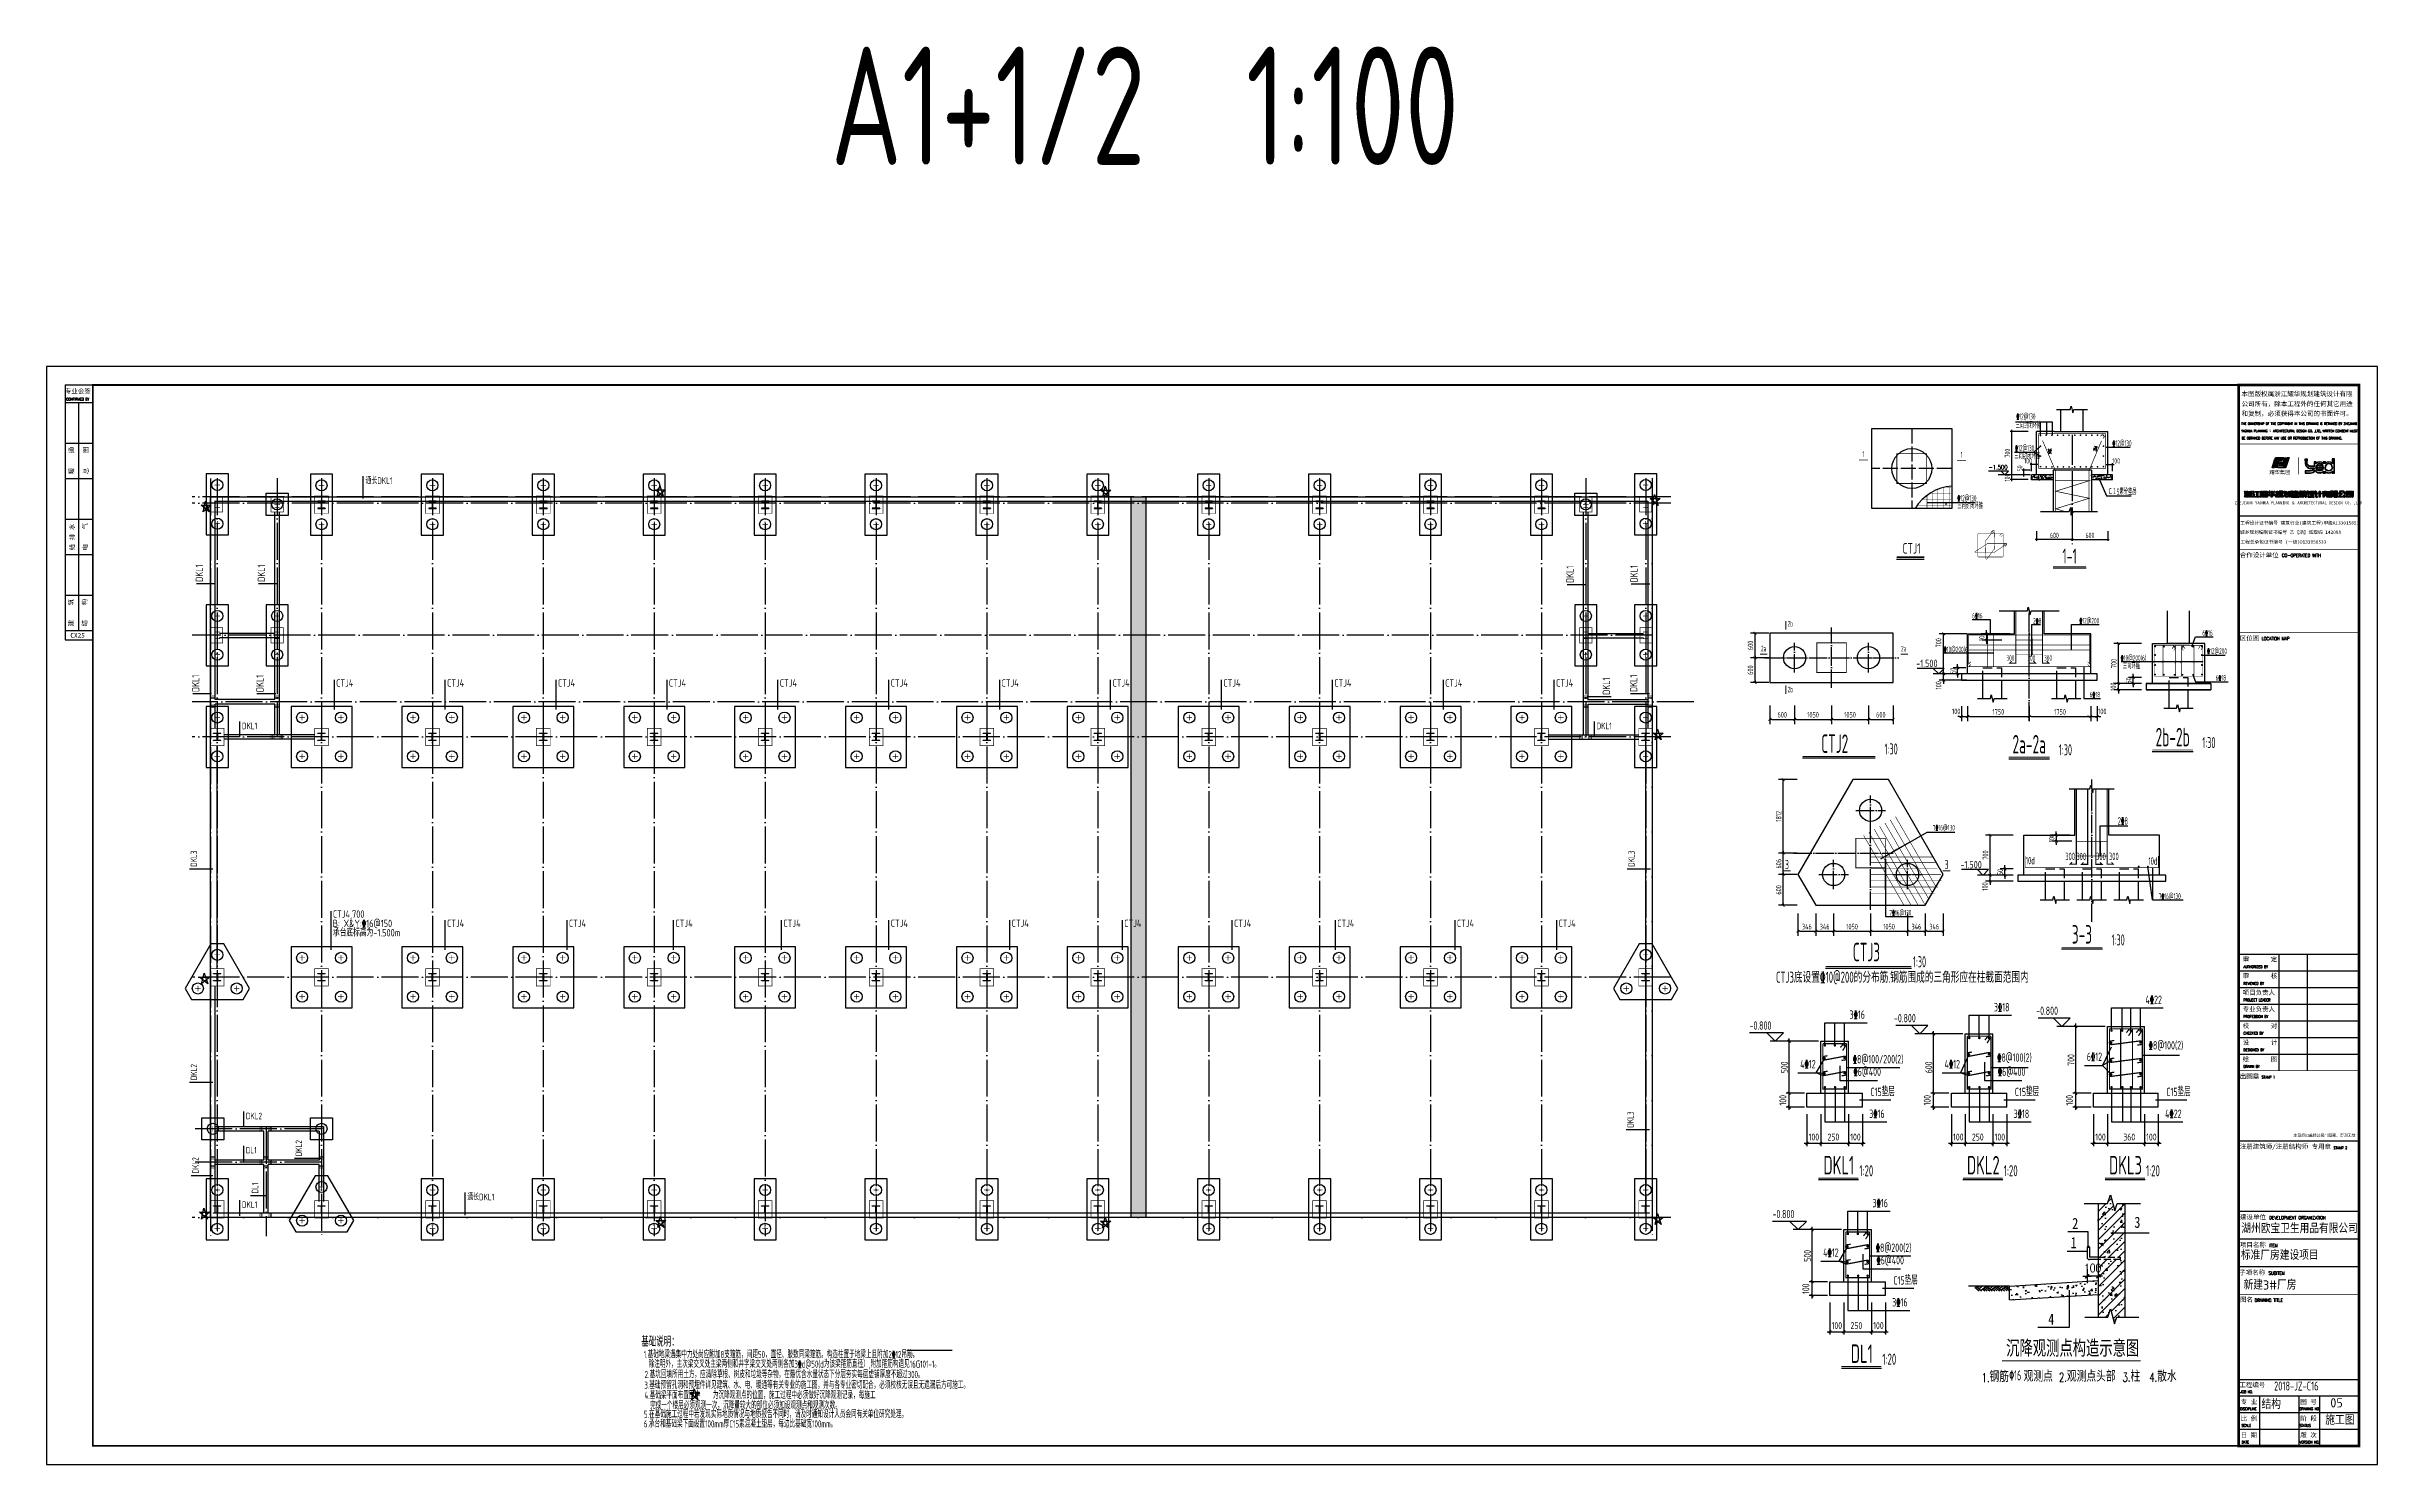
# Model space of a CAD drawing. Extents: x -138012 to 2129925, y -311560 to 0.
# Drawn here: x 245448 to 371548, y -194441 to -117738 of the extents above; entities that cross this region are included whole.
import ezdxf
from ezdxf.enums import TextEntityAlignment as Align

# ---------------------------------------------------------------- set-up
doc = ezdxf.new("R2010")
doc.units = 0
doc.header["$LTSCALE"] = 1000
doc.header["$MEASUREMENT"] = 0
for name, pattern in [('CENTER', [1.2, 1, -0.1, 0, -0.1]), ('DASH', [0.35, 0.25, -0.1]), ('DASHED', [0.75, 0.5, -0.25]), ('DOTE', [2.42, 2, -0.2, 0.02, -0.2]), ('HIDDEN', [0.375, 0.25, -0.125])]:
    doc.linetypes.add(name, pattern=pattern)
doc.layers.get('0').update_dxf_attribs({"linetype": 'CONTINUOUS'})
doc.layers.get('Defpoints').update_dxf_attribs({"linetype": 'CONTINUOUS'})
for name, color, linetype in [('1505', 2, 'CONTINUOUS'), ('1506', 2, 'CONTINUOUS'), ('1507', 6, 'CONTINUOUS'), ('2', 2, 'CONTINUOUS'), ('3', 3, 'CONTINUOUS'), ('710', 3, 'CONTINUOUS'), ('ADIM', 3, 'CONTINUOUS'), ('AXIS_DE', 253, 'CENTER'), ('BASE', 7, 'CONTINUOUS'), ('BASE_DE', 7, 'CONTINUOUS'), ('BASE_DE_DIM', 3, 'CONTINUOUS'), ('BASE_DE_NUM', 7, 'CONTINUOUS'), ('BASE_DE_REIN', 1, 'CONTINUOUS'), ('BASE_DE_TEXT', 7, 'CONTINUOUS'), ('BEAM_DE', 7, 'CONTINUOUS'), ('C', 43, 'CONTINUOUS'), ('COLU', 7, 'CONTINUOUS'), ('COLU_DE_TH', 7, 'CONTINUOUS'), ('DIM', 3, 'CONTINUOUS'), ('DIM_LEAD', 3, 'CONTINUOUS'), ('DIM_SYMB', 3, 'CONTINUOUS'), ('DOTE', 253, 'DOTE'), ('PILE_DE', 7, 'CONTINUOUS'), ('PILE_DE_DASH', 9, 'DASHED'), ('PUB_DIM', 3, 'CONTINUOUS'), ('PUB_TEXT', 7, 'CONTINUOUS'), ('PUB_TITLE', 4, 'CONTINUOUS'), ('REIN', 1, 'CONTINUOUS'), ('TEXT', 7, 'CONTINUOUS'), ('THICK', 6, 'CONTINUOUS'), ('THIN', 7, 'CONTINUOUS'), ('TXT', 7, 'CONTINUOUS'), ('WALL', 6, 'CONTINUOUS'), ('图层1', 53, 'CONTINUOUS'), ('图框', 4, 'CONTINUOUS'), ('家具', 35, 'CONTINUOUS'), ('柱_主零件_实线', 2, 'CONTINUOUS'), ('柱构件', 2, 'CONTINUOUS'), ('轴网', 8, 'DOTE')]:
    doc.layers.add(name, color=color, linetype=linetype)
doc.layers.add('PUB_WINDW', color=7, linetype='CONTINUOUS', plot=False)
doc.styles.add('-宋体', font='', dxfattribs={"width": 0.8})
doc.styles.add('-黑体', font='simhei.ttf', dxfattribs={"width": 0.8})
doc.styles.add('_HZTXT', font='txt.shx', dxfattribs={"width": 0.8, "bigfont": 'hztxt.shx'})
doc.styles.add('_TXT', font='SIMPLEX.shx', dxfattribs={"width": 0.6})
doc.styles.add('DIM_FONT', font='SIMPLEX.shx', dxfattribs={"width": 0.8})
doc.styles.add('FF', font='tssdeng.shx', dxfattribs={"width": 0.7, "bigfont": 'tssdchn.shx'})
doc.styles.add('iIcon2', font='')
doc.styles.add('MIMI-TKWZ', font='romanc.shx', dxfattribs={"width": 0.75, "oblique": 15, "bigfont": 'bigfont.shx'})
doc.styles.add('STYLE1', font='tssdeng.shx', dxfattribs={"height": 8, "bigfont": 'tssdchn.shx'})
doc.styles.add('TSSD_Dimension', font='tssdeng.shx', dxfattribs={"width": 0.7, "bigfont": 'hztxt.shx'})
doc.styles.add('TSSD_Label', font='Tssdeng.shx', dxfattribs={"width": 0.7, "bigfont": 'hztxt.shx'})
doc.styles.add('TSSD_Norm', font='Tssdeng.shx', dxfattribs={"bigfont": 'hztxt.shx'})
doc.styles.add('TSSD_REIN', font='tssdeng.shx', dxfattribs={"width": 0.7, "bigfont": 'tssdchn.shx'})
doc.styles.add('图框艺术体', font='simhei.ttf', dxfattribs={"width": 0.9})
doc.styles.get('-宋体').set_extended_font_data('SimSun')
doc.styles.get('iIcon2').set_extended_font_data('SimSun')
doc.dimstyles.new('DIMA', dxfattribs={"dimtxt": 300, "dimasz": 1, "dimexe": 250, "dimexo": 300, "dimgap": 150, "dimtad": 1, "dimdec": 0, "dimzin": 0, "dimdsep": 46, "dimtxsty": 'DIM_FONT', "dimblk": '_DIMX', "dimcen": 0.09, "dimse1": 1, "dimclrt": 7, "dimadec": 0, "dimazin": 0, "dimtfac": 1, "dimtdec": 0, "dimtix": 1, "dimtmove": 2, "dimatfit": 3, "dimldrblk": '_DIMX', "dimfxl": 0, "dimtolj": 1, "dimtzin": 0, "dimarcsym": 0})
doc.dimstyles.new('TSSD_100_1', dxfattribs={"dimscale": 100, "dimtxt": 3.5, "dimasz": 1, "dimexe": 1, "dimexo": 2.5, "dimgap": 1, "dimtad": 1, "dimdec": 0, "dimlfac": 100, "dimzin": 0, "dimdsep": 46, "dimtxsty": 'TSSD_Dimension', "dimblk": 'ARCHTICK', "dimcen": 0, "dimdle": 1, "dimclrt": 7, "dimadec": 0, "dimazin": 0, "dimtfac": 1, "dimtdec": 0, "dimtix": 1, "dimtmove": 2, "dimatfit": 3, "dimfxl": 0, "dimtolj": 1, "dimtzin": 0, "dimarcsym": 0})
doc.dimstyles.new('TSSD_30_100', dxfattribs={"dimtxt": 300, "dimasz": 100, "dimexe": 250, "dimexo": 250, "dimgap": 100, "dimtad": 1, "dimdec": 0, "dimlfac": 0.3, "dimzin": 0, "dimdsep": 46, "dimtxsty": 'TSSD_Dimension', "dimblk": '_TSDBK', "dimcen": 0, "dimclrt": 7, "dimadec": 0, "dimazin": 0, "dimtfac": 1, "dimtdec": 0, "dimtix": 1, "dimtmove": 2, "dimatfit": 3, "dimldrblk": '_TSDBK', "dimfxl": 0, "dimtolj": 1, "dimtzin": 0, "dimarcsym": 0})

msp = doc.modelspace()

# ---------------------------------------------------------------- texts
at = {"layer": 'BASE_DE_NUM', "style": 'TSSD_REIN', "width": 0.6}
for s, p in [('DKL1', (342415.292, -178753.889)), ('DKL2', (350227.232, -178753.889)), ('DKL3', (357923.035, -178753.889)), ('DL1', (343658.406, -188951.413))]:
    msp.add_text(s, height=1000.55, dxfattribs=at).set_placement(p, align=Align.CENTER)
for p in [(343519.746, -178853.944), (351331.685, -178853.944), (359027.488, -178853.944), (344762.859, -189051.468)]:
    msp.add_text('1:20', height=600.33, dxfattribs=at).set_placement(p)
at = {"layer": 'BASE_DE_TEXT', "style": 'TSSD_REIN', "width": 0.7}
for p in [(253908.78, -146696.785), (257268.78, -146696.785), (328068.779, -146761.423), (331527.668, -146732.17), (253713, -152660.412), (257189.153, -152663.643), (330037.441, -152810.844), (331506.941, -152656.858)]:
    msp.add_text('DKL1', height=400, rotation=90, dxfattribs=at).set_placement(p)
for s, p in [('CTJ4', (261111.715, -152364.298)), ('CTJ4', (267111.715, -152364.298)), ('CTJ4', (273111.715, -152364.298)), ('CTJ4', (279111.715, -152364.298)), ('CTJ4', (285111.715, -152364.298)), ('CTJ4', (291111.715, -152364.298)), ('CTJ4', (297111.715, -152364.298)), ('CTJ4', (303111.715, -152364.298)), ('CTJ4', (309111.715, -152364.298)), ('CTJ4', (315111.715, -152364.298)), ('CTJ4', (321111.715, -152364.298)), ('CTJ4', (327111.715, -152364.298)), ('B: X&Y:%%13216@150', (260932.188, -165376.024)), ('CTJ4,700', (260934.523, -164868.739)), ('CTJ4', (267111.715, -165364.298)), ('CTJ4', (273703.462, -165364.298)), ('CTJ4', (279467.971, -165364.298)), ('CTJ4', (285309.536, -165364.298)), ('CTJ4', (291114.911, -165364.298)), ('CTJ4', (297655.451, -165364.298)), ('CTJ4', (303748.502, -165364.298)), ('CTJ4', (309690.976, -165364.298)), ('CTJ4', (315271.263, -165364.298)), ('CTJ4', (321745.777, -165364.298)), ('CTJ4', (327243.196, -165364.298)), ('承台底标高为-1.500m', (260937.811, -165876.684))]:
    msp.add_text(s, height=400, dxfattribs=at).set_placement(p)
at = {"layer": 'DIM', "color": 7, "char_height": 375.2063, "attachment_point": 5, "rotation": 90, "style": 'TSSD_Dimension'}
for s, insert in [('500', (339466.295, -172960.784)), ('600', (347278.235, -172960.784)), ('700', (354974.038, -172560.784)), ('\\A1;100', (339382.838, -174740.46)), ('\\A1;100', (347194.777, -174740.46)), ('\\A1;100', (354890.58, -174740.46)), ('500', (340709.409, -183158.309)), ('\\A1;100', (340625.951, -184937.985))]:
    msp.add_mtext(s, dxfattribs=dict(at, insert=insert))
at = {"layer": 'DIM', "color": 7, "char_height": 375.2063, "attachment_point": 5, "style": 'TSSD_Dimension'}
for s, insert in [('\\A1;100', (341061.576, -176732.841)), ('250', (342117.539, -176732.841)), ('\\A1;100', (343311.745, -176732.841)), ('\\A1;100', (348873.516, -176732.841)), ('250', (349929.479, -176732.841)), ('\\A1;100', (351123.684, -176732.841)), ('\\A1;100', (356569.319, -176732.841)), ('360', (358125.282, -176732.841)), ('\\A1;100', (359319.487, -176732.841)), ('\\A1;100', (342304.69, -186930.366)), ('250', (343360.653, -186930.366)), ('\\A1;100', (344554.859, -186930.366))]:
    msp.add_mtext(s, dxfattribs=dict(at, insert=insert))
at = {"layer": 'PUB_TEXT', "style": 'STYLE1'}
for s, p in [('结构', (365280.949, -191188.807)), ('05', (369001.634, -191109.43)), ('施工图', (368729.013, -192041.75))]:
    msp.add_text(s, height=500, dxfattribs=at).set_placement(p, align=Align.MIDDLE_LEFT)
at = {"layer": 'TEXT'}
for s, height, style, width, p in [('A1+1/2  1:100', 6400, 'FF', 0.7, (287874.03, -124138.494)), ('通长DKL1', 350, 'TSSD_REIN', 0.7, (262701.219, -141394.155)), ('DKL1', 350, 'TSSD_REIN', 0.7, (256019.144, -154666.08)), ('DKL1', 350, 'TSSD_REIN', 0.7, (329306.326, -154666.08)), ('DKL2', 350, 'TSSD_REIN', 0.7, (256227.91, -175768.262)), ('DL1', 350, 'TSSD_REIN', 0.7, (256227.91, -177619.269)), ('DKL1', 350, 'TSSD_REIN', 0.7, (256019.144, -180566.393)), ('通长DKL1', 350, 'TSSD_REIN', 0.7, (268206.437, -180151.497)), ('基础说明：', 518.7567, 'TSSD_REIN', 0.6, (277623.308, -188066.337))]:
    msp.add_text(s, height=height, dxfattribs=dict(at, style=style, width=width)).set_placement(p)
at = {"layer": 'TEXT', "style": 'TSSD_REIN', "width": 0.7}
for s, p in [('DKL3', (253590.287, -162116.755)), ('DKL3', (331365.301, -162116.755)), ('DKL2', (253590.287, -173659.575)), ('DKL3', (331311.426, -176228.645)), ('DKL2', (259263.734, -177772.33)), ('DKL2', (253677.411, -178703.149)), ('DL1', (256899.879, -179787.158))]:
    msp.add_text(s, height=350, rotation=90, dxfattribs=at).set_placement(p)
at = {"layer": 'TEXT', "style": 'TSSD_REIN', "width": 0.6}
for s, height, p in [('3%%13216', 450.2475, (342990.303, -170467.267)), ('3%%13218', 450.2475, (350802.243, -170067.267)), ('4%%13222', 450.2475, (358998.046, -169667.267)), ('%%1328@100(2)', 450.24751, (359173.221, -172130.783)), ('4%%13212', 450.2475, (340320.177, -173147.745)), ('%%1328@100/200(2)', 450.24751, (343165.479, -172879.885)), ('4%%13212', 450.2475, (348132.117, -173147.745)), ('%%1328@100(2)', 450.24751, (350977.418, -172792.137)), ('6%%13212', 450.2475, (355827.92, -172747.745)), ('%%1326@400', 450.2475, (343201.042, -173558.961)), ('%%1326@400', 450.2475, (351012.981, -173558.961)), ('3%%13216', 450.2475, (344053.989, -175834.25)), ('C15垫层', 450.2475, (344120.685, -174650.353)), ('3%%13218', 450.2475, (351865.929, -175834.25)), ('C15垫层', 450.2475, (351932.625, -174650.353)), ('4%%13222', 450.2475, (360061.732, -175834.25)), ('C15垫层', 450.2475, (360128.428, -174650.353)), ('3%%13216', 450.2475, (344233.417, -180664.791)), ('4%%13212', 450.2475, (341563.291, -183345.27)), ('%%1328@200(2)', 450.24751, (344408.593, -183077.409)), ('%%1326@400', 450.2475, (344444.155, -183756.485)), ('C15垫层', 450.2475, (345363.799, -184847.878)), ('3%%13216', 450.2475, (345297.103, -186031.774))]:
    msp.add_text(s, height=height, dxfattribs=at).set_placement(p, align=Align.BOTTOM_LEFT)
for p in [(346575.438, -170524.218), (354271.241, -170124.218), (338763.499, -170924.218), (340006.612, -181121.742)]:
    msp.add_text('-0.800', height=450.2475, dxfattribs=at).set_placement(p, align=Align.RIGHT)
at = {"layer": 'TXT', "style": 'TSSD_REIN', "width": 0.6}
for s, p in [('1.基础地梁遇集中力处尚应附加8支箍筋，间距50，直径、肢数同梁箍筋。构造柱置于地梁上且附加2%%13212吊筋。', (277749.688, -188691.542)), ('除注明外，主次梁交叉处主梁两侧和井字梁交叉处两侧各加3%%132d@50(d为该梁箍筋直径）,附加箍筋构造见16G101-1。', (278015.692, -189210.592)), ('3.基础预留孔洞和预埋件详见建筑、水、电、暖通等有关专业的施工图，并与各专业密切配合，必须校核无误且无遗漏后方可施工。', (277784.614, -190348.403)), ('2.基坑回填所用土方，应清除草根、树皮和垃圾等杂物，在最优含水量状态下分层夯实每层虚铺厚度不超过300。', (277807.302, -189772.032)), ('5.在基础施工过程中若发现实际地质情况与地质报告不同时，请及时通知设计人员会同有关单位研究处理。', (277766.487, -191925.074)), ('4.基础梁平面布置图中    为沉降观测点的位置，施工过程中必须做好沉降观测记录，每施工', (277792.429, -190896.547)), ('完成一个楼层必须观测一次，沉降量较大的部位必须加设观测点和观测次数。', (278099.299, -191443.252)), ('6.承台和基础梁下面设置100mm厚C15素混凝土垫层，每边比基础宽100mm。', (277758.554, -192446.373))]:
    msp.add_text(s, height=389.06753, dxfattribs=at).set_placement(p)
at = {"layer": '图层1', "style": 'TSSD_REIN', "width": 0.7}
msp.add_text('2018-JZ-C16 ', height=482.2695, dxfattribs=at).set_placement((365960.536, -190444.383))

# ---------------------------------------------------------------- blocks, each defined once
blk = doc.blocks.new('_DIMX')
blk.add_line((-150, 0), (150, 0))
at = {"const_width": 50}
blk.add_lwpolyline([(-70, -70), (70, 70)], dxfattribs=at)
blk = doc.blocks.new('*D76')
at = {"layer": 'Defpoints', "color": 0}
for p in [(-427567, -478292), (-427167, -478292), (-427567, -478853)]:
    blk.add_point(p, dxfattribs=at)
at = {"layer": 'PUB_DIM', "color": 0, "lineweight": -2}
for p, q in [((-427568, -478853), (-427569, -478853)), ((-427567, -478592), (-427567, -479103)), ((-427167, -478853), (-427567, -478853)), ((-427166, -478853), (-427165, -478853))]:
    blk.add_line(p, q, dxfattribs=at)
blk.add_blockref('_DIMX', (-427567, -478853), dxfattribs=at)
at = {"layer": 'PUB_DIM', "color": 0, "lineweight": -2, "rotation": 180}
blk.add_blockref('_DIMX', (-427167, -478853), dxfattribs=at)
at = {"layer": 'PUB_DIM', "color": 7, "insert": (-427367, -478553), "char_height": 300, "attachment_point": 5, "style": 'DIM_FONT'}
blk.add_mtext('\\A1;100', dxfattribs=at)
blk = doc.blocks.new('43523452')
at = {"layer": '柱_主零件_实线'}
h = blk.add_hatch(color=256, dxfattribs=at)
h.paths.add_polyline_path([(444610, -171672), (444210, -171672), (444210, -171651), (444610, -171651)])
h.paths.add_polyline_path([(444610, -171293), (444610, -171272), (444210, -171272), (444210, -171293)])
edge = h.paths.add_edge_path()
edge.add_line((444403, -171651), (444403, -171293))
edge.add_line((444416, -171293), (444416, -171651))
for points in [[(444610, -171293), (444610, -171272), (444210, -171272), (444210, -171293)], [(444416, -171293), (444403, -171293), (444403, -171651), (444416, -171651)]]:
    blk.add_hatch(color=256, dxfattribs=at).paths.add_polyline_path(points)
for p, q in [((444210, -171293), (444210, -171272)), ((444210, -171272), (444610, -171272)), ((444610, -171293), (444210, -171293)), ((444403, -171651), (444403, -171293)), ((444416, -171293), (444416, -171651)), ((444610, -171293), (444610, -171272)), ((444210, -171672), (444210, -171651)), ((444210, -171651), (444610, -171651)), ((444610, -171672), (444210, -171672)), ((444610, -171672), (444610, -171651))]:
    blk.add_line(p, q, dxfattribs=at)
blk = doc.blocks.new('_reinbk')
blk.add_line((0, 0), (0, 0))
blk = doc.blocks.new('_TSDBK')
blk.add_line((-1, 0), (0, 0))
at = {"const_width": 0.5}
blk.add_lwpolyline([(-0.7, -0.7), (0.7, 0.7)], dxfattribs=at)
blk = doc.blocks.new('*D506')
at = {"layer": 'BASE_DE_DIM', "color": 0, "lineweight": -2}
for p, q in [((-5391904, 947452), (-5391904, 946252)), ((-5390942, 947452), (-5390942, 946252)), ((-5391804, 946502), (-5391042, 946502))]:
    blk.add_line(p, q, dxfattribs=at)
at = {"layer": 'Defpoints', "color": 0}
for p in [(-5391904, 947702), (-5390942, 947702), (-5390942, 946502)]:
    blk.add_point(p, dxfattribs=at)
at = {"layer": 'BASE_DE_DIM', "color": 0, "lineweight": -2, "xscale": 100, "yscale": 100, "zscale": 100, "rotation": 180}
blk.add_blockref('_TSDBK', (-5391904, 946502), dxfattribs=at)
at = {"layer": 'BASE_DE_DIM', "color": 0, "lineweight": -2, "xscale": 100, "yscale": 100, "zscale": 100}
blk.add_blockref('_TSDBK', (-5390942, 946502), dxfattribs=at)
at = {"layer": 'BASE_DE_DIM', "color": 7, "insert": (-5391423, 946752), "char_height": 300, "attachment_point": 5, "style": 'TSSD_Dimension'}
blk.add_mtext('\\A1;346', dxfattribs=at)
blk = doc.blocks.new('*D507')
at = {"layer": 'BASE_DE_DIM', "color": 0, "lineweight": -2}
for p, q in [((-5390942, 947452), (-5390942, 946252)), ((-5389979, 947452), (-5389979, 946252)), ((-5390842, 946502), (-5390079, 946502))]:
    blk.add_line(p, q, dxfattribs=at)
at = {"layer": 'Defpoints', "color": 0}
for p in [(-5390942, 947702), (-5389979, 947702), (-5389979, 946502)]:
    blk.add_point(p, dxfattribs=at)
at = {"layer": 'BASE_DE_DIM', "color": 0, "lineweight": -2, "xscale": 100, "yscale": 100, "zscale": 100, "rotation": 180}
blk.add_blockref('_TSDBK', (-5390942, 946502), dxfattribs=at)
at = {"layer": 'BASE_DE_DIM', "color": 0, "lineweight": -2, "xscale": 100, "yscale": 100, "zscale": 100}
blk.add_blockref('_TSDBK', (-5389979, 946502), dxfattribs=at)
at = {"layer": 'BASE_DE_DIM', "color": 7, "insert": (-5390460, 946752), "char_height": 300, "attachment_point": 5, "style": 'TSSD_Dimension'}
blk.add_mtext('\\A1;346', dxfattribs=at)
blk = doc.blocks.new('*D508')
at = {"layer": 'BASE_DE_DIM', "color": 0, "lineweight": -2}
for p, q in [((-5389979, 947452), (-5389979, 946252)), ((-5387979, 947452), (-5387979, 946252)), ((-5389879, 946502), (-5388079, 946502))]:
    blk.add_line(p, q, dxfattribs=at)
at = {"layer": 'Defpoints', "color": 0}
for p in [(-5389979, 947702), (-5387979, 947702), (-5387979, 946502)]:
    blk.add_point(p, dxfattribs=at)
at = {"layer": 'BASE_DE_DIM', "color": 0, "lineweight": -2, "xscale": 100, "yscale": 100, "zscale": 100, "rotation": 180}
blk.add_blockref('_TSDBK', (-5389979, 946502), dxfattribs=at)
at = {"layer": 'BASE_DE_DIM', "color": 0, "lineweight": -2, "xscale": 100, "yscale": 100, "zscale": 100}
blk.add_blockref('_TSDBK', (-5387979, 946502), dxfattribs=at)
at = {"layer": 'BASE_DE_DIM', "color": 7, "insert": (-5388979, 946752), "char_height": 300, "attachment_point": 5, "style": 'TSSD_Dimension'}
blk.add_mtext('\\A1;1050', dxfattribs=at)
blk = doc.blocks.new('*D509')
at = {"layer": 'BASE_DE_DIM', "color": 0, "lineweight": -2}
for p, q in [((-5387979, 947452), (-5387979, 946252)), ((-5385979, 947452), (-5385979, 946252)), ((-5387879, 946502), (-5386079, 946502))]:
    blk.add_line(p, q, dxfattribs=at)
at = {"layer": 'Defpoints', "color": 0}
for p in [(-5387979, 947702), (-5385979, 947702), (-5385979, 946502)]:
    blk.add_point(p, dxfattribs=at)
at = {"layer": 'BASE_DE_DIM', "color": 0, "lineweight": -2, "xscale": 100, "yscale": 100, "zscale": 100, "rotation": 180}
blk.add_blockref('_TSDBK', (-5387979, 946502), dxfattribs=at)
at = {"layer": 'BASE_DE_DIM', "color": 0, "lineweight": -2, "xscale": 100, "yscale": 100, "zscale": 100}
blk.add_blockref('_TSDBK', (-5385979, 946502), dxfattribs=at)
at = {"layer": 'BASE_DE_DIM', "color": 7, "insert": (-5386979, 946752), "char_height": 300, "attachment_point": 5, "style": 'TSSD_Dimension'}
blk.add_mtext('\\A1;1050', dxfattribs=at)
blk = doc.blocks.new('*D510')
at = {"layer": 'BASE_DE_DIM', "color": 0, "lineweight": -2}
for p, q in [((-5385979, 947452), (-5385979, 946252)), ((-5385017, 947452), (-5385017, 946252)), ((-5385879, 946502), (-5385117, 946502))]:
    blk.add_line(p, q, dxfattribs=at)
at = {"layer": 'Defpoints', "color": 0}
for p in [(-5385979, 947702), (-5385017, 947702), (-5385017, 946502)]:
    blk.add_point(p, dxfattribs=at)
at = {"layer": 'BASE_DE_DIM', "color": 0, "lineweight": -2, "xscale": 100, "yscale": 100, "zscale": 100, "rotation": 180}
blk.add_blockref('_TSDBK', (-5385979, 946502), dxfattribs=at)
at = {"layer": 'BASE_DE_DIM', "color": 0, "lineweight": -2, "xscale": 100, "yscale": 100, "zscale": 100}
blk.add_blockref('_TSDBK', (-5385017, 946502), dxfattribs=at)
at = {"layer": 'BASE_DE_DIM', "color": 7, "insert": (-5385498, 946752), "char_height": 300, "attachment_point": 5, "style": 'TSSD_Dimension'}
blk.add_mtext('\\A1;346', dxfattribs=at)
blk = doc.blocks.new('*D511')
at = {"layer": 'BASE_DE_DIM', "color": 0, "lineweight": -2}
for p, q in [((-5385017, 947452), (-5385017, 946252)), ((-5384055, 947452), (-5384055, 946252)), ((-5384917, 946502), (-5384155, 946502))]:
    blk.add_line(p, q, dxfattribs=at)
at = {"layer": 'Defpoints', "color": 0}
for p in [(-5385017, 947702), (-5384055, 947702), (-5384055, 946502)]:
    blk.add_point(p, dxfattribs=at)
at = {"layer": 'BASE_DE_DIM', "color": 0, "lineweight": -2, "xscale": 100, "yscale": 100, "zscale": 100, "rotation": 180}
blk.add_blockref('_TSDBK', (-5385017, 946502), dxfattribs=at)
at = {"layer": 'BASE_DE_DIM', "color": 0, "lineweight": -2, "xscale": 100, "yscale": 100, "zscale": 100}
blk.add_blockref('_TSDBK', (-5384055, 946502), dxfattribs=at)
at = {"layer": 'BASE_DE_DIM', "color": 7, "insert": (-5384536, 946752), "char_height": 300, "attachment_point": 5, "style": 'TSSD_Dimension'}
blk.add_mtext('\\A1;346', dxfattribs=at)
blk = doc.blocks.new('*D512')
at = {"layer": 'BASE_DE_DIM', "color": 0, "lineweight": -2}
for p, q in [((-5391951, 949571), (-5392951, 949571)), ((-5392701, 948005), (-5392701, 949471)), ((-5391951, 947905), (-5392951, 947905))]:
    blk.add_line(p, q, dxfattribs=at)
at = {"layer": 'Defpoints', "color": 0}
for p in [(-5392701, 949571), (-5391701, 949571), (-5391701, 947905)]:
    blk.add_point(p, dxfattribs=at)
at = {"layer": 'BASE_DE_DIM', "color": 0, "lineweight": -2, "xscale": 100, "yscale": 100, "zscale": 100}
for p, rotation in [((-5392701, 949571), 90), ((-5392701, 947905), 270)]:
    blk.add_blockref('_TSDBK', p, dxfattribs=dict(at, rotation=rotation))
at = {"layer": 'BASE_DE_DIM', "color": 7, "insert": (-5392951, 948738), "char_height": 300, "attachment_point": 5, "rotation": 90, "style": 'TSSD_Dimension'}
blk.add_mtext('\\A1;600', dxfattribs=at)
blk = doc.blocks.new('*D513')
at = {"layer": 'BASE_DE_DIM', "color": 0, "lineweight": -2}
for p, q in [((-5391951, 950726), (-5392951, 950726)), ((-5392701, 949671), (-5392701, 950626)), ((-5391951, 949571), (-5392951, 949571))]:
    blk.add_line(p, q, dxfattribs=at)
at = {"layer": 'Defpoints', "color": 0}
for p in [(-5392701, 950726), (-5391701, 950726), (-5391701, 949571)]:
    blk.add_point(p, dxfattribs=at)
at = {"layer": 'BASE_DE_DIM', "color": 0, "lineweight": -2, "xscale": 100, "yscale": 100, "zscale": 100}
for p, rotation in [((-5392701, 950726), 90), ((-5392701, 949571), 270)]:
    blk.add_blockref('_TSDBK', p, dxfattribs=dict(at, rotation=rotation))
at = {"layer": 'BASE_DE_DIM', "color": 7, "insert": (-5392951, 950149), "char_height": 300, "attachment_point": 5, "rotation": 90, "style": 'TSSD_Dimension'}
blk.add_mtext('\\A1;606', dxfattribs=at)
blk = doc.blocks.new('*D514')
at = {"layer": 'BASE_DE_DIM', "color": 0, "lineweight": -2}
for p, q in [((-5391951, 954701), (-5392951, 954701)), ((-5392701, 950826), (-5392701, 954601)), ((-5391951, 950726), (-5392951, 950726))]:
    blk.add_line(p, q, dxfattribs=at)
at = {"layer": 'Defpoints', "color": 0}
for p in [(-5392701, 954701), (-5391701, 954701), (-5391701, 950726)]:
    blk.add_point(p, dxfattribs=at)
at = {"layer": 'BASE_DE_DIM', "color": 0, "lineweight": -2, "xscale": 100, "yscale": 100, "zscale": 100}
for p, rotation in [((-5392701, 954701), 90), ((-5392701, 950726), 270)]:
    blk.add_blockref('_TSDBK', p, dxfattribs=dict(at, rotation=rotation))
at = {"layer": 'BASE_DE_DIM', "color": 7, "insert": (-5392951, 952714), "char_height": 300, "attachment_point": 5, "rotation": 90, "style": 'TSSD_Dimension'}
blk.add_mtext('\\A1;1812', dxfattribs=at)
blk = doc.blocks.new('*D515')
at = {"layer": 'BASE_DE_DIM', "color": 0, "lineweight": -2}
for p, q in [((-5377183, 951702), (-5378183, 951702)), ((-5377933, 951802), (-5377933, 951902)), ((-5377933, 951702), (-5377933, 951368)), ((-5377103, 951368), (-5378183, 951368)), ((-5377933, 951268), (-5377933, 951168))]:
    blk.add_line(p, q, dxfattribs=at)
at = {"layer": 'Defpoints', "color": 0}
for p in [(-5376933, 951702), (-5377933, 951368), (-5376853, 951368)]:
    blk.add_point(p, dxfattribs=at)
at = {"layer": 'BASE_DE_DIM', "color": 0, "lineweight": -2, "xscale": 100, "yscale": 100, "zscale": 100}
for p, rotation in [((-5377933, 951702), 270), ((-5377933, 951368), 90)]:
    blk.add_blockref('_TSDBK', p, dxfattribs=dict(at, rotation=rotation))
at = {"layer": 'BASE_DE_DIM', "color": 7, "insert": (-5378183, 951535), "char_height": 300, "attachment_point": 5, "rotation": 90, "style": 'TSSD_Dimension'}
blk.add_mtext('\\A1;100', dxfattribs=at)
blk = doc.blocks.new('*D516')
at = {"layer": 'BASE_DE_DIM', "color": 0, "lineweight": -2}
for p, q in [((-5380266, 949535), (-5381766, 949535)), ((-5380266, 949202), (-5381766, 949202)), ((-5381516, 949635), (-5381516, 949735)), ((-5381516, 949202), (-5381516, 949535)), ((-5381516, 949102), (-5381516, 949002))]:
    blk.add_line(p, q, dxfattribs=at)
at = {"layer": 'Defpoints', "color": 0}
for p in [(-5381516, 949535), (-5380016, 949535), (-5380016, 949202)]:
    blk.add_point(p, dxfattribs=at)
at = {"layer": 'BASE_DE_DIM', "color": 0, "lineweight": -2, "xscale": 100, "yscale": 100, "zscale": 100}
for p, rotation in [((-5381516, 949535), 270), ((-5381516, 949202), 90)]:
    blk.add_blockref('_TSDBK', p, dxfattribs=dict(at, rotation=rotation))
at = {"layer": 'BASE_DE_DIM', "color": 7, "insert": (-5381791, 948920), "char_height": 300, "attachment_point": 5, "rotation": 90, "style": 'TSSD_Dimension'}
blk.add_mtext('\\A1;100', dxfattribs=at)
blk = doc.blocks.new('*D517')
at = {"layer": 'BASE_DE_DIM', "color": 0, "lineweight": -2}
for p, q in [((-5380266, 951702), (-5381766, 951702)), ((-5381516, 949635), (-5381516, 951602)), ((-5380266, 949535), (-5381766, 949535))]:
    blk.add_line(p, q, dxfattribs=at)
at = {"layer": 'Defpoints', "color": 0}
for p in [(-5381516, 951702), (-5380016, 951702), (-5380016, 949535)]:
    blk.add_point(p, dxfattribs=at)
at = {"layer": 'BASE_DE_DIM', "color": 0, "lineweight": -2, "xscale": 100, "yscale": 100, "zscale": 100}
for p, rotation in [((-5381516, 951702), 90), ((-5381516, 949535), 270)]:
    blk.add_blockref('_TSDBK', p, dxfattribs=dict(at, rotation=rotation))
at = {"layer": 'BASE_DE_DIM', "color": 7, "insert": (-5381766, 950618), "char_height": 300, "attachment_point": 5, "rotation": 90, "style": 'TSSD_Dimension'}
blk.add_mtext('\\A1;700', dxfattribs=at)
blk = doc.blocks.new('*D518')
at = {"layer": 'BASE_DE_DIM', "color": 0, "lineweight": -2}
for p, q in [((-5380266, 949868), (-5380966, 949868)), ((-5380266, 949535), (-5380966, 949535)), ((-5380716, 949968), (-5380716, 950068)), ((-5380716, 949535), (-5380716, 949868)), ((-5380716, 949435), (-5380716, 949335))]:
    blk.add_line(p, q, dxfattribs=at)
at = {"layer": 'Defpoints', "color": 0}
for p in [(-5380716, 949868), (-5380016, 949868), (-5380016, 949535)]:
    blk.add_point(p, dxfattribs=at)
at = {"layer": 'BASE_DE_DIM', "color": 0, "lineweight": -2, "xscale": 100, "yscale": 100, "zscale": 100}
for p, rotation in [((-5380716, 949868), 270), ((-5380716, 949535), 90)]:
    blk.add_blockref('_TSDBK', p, dxfattribs=dict(at, rotation=rotation))
at = {"layer": 'BASE_DE_DIM', "color": 7, "insert": (-5380966, 949702), "char_height": 300, "attachment_point": 5, "rotation": 90, "style": 'TSSD_Dimension'}
blk.add_mtext('\\A1;50', dxfattribs=at)
blk = doc.blocks.new('*D519')
at = {"layer": 'BASE_DE_DIM', "color": 0, "lineweight": -2}
for p, q in [((-5380449, 962580), (-5381966, 962580)), ((-5380886, 962247), (-5381966, 962247)), ((-5381716, 962680), (-5381716, 962780)), ((-5381716, 962580), (-5381716, 962247)), ((-5381716, 962147), (-5381716, 962047))]:
    blk.add_line(p, q, dxfattribs=at)
at = {"layer": 'Defpoints', "color": 0}
for p in [(-5381716, 962247), (-5380636, 962247), (-5380199, 962580)]:
    blk.add_point(p, dxfattribs=at)
at = {"layer": 'BASE_DE_DIM', "color": 0, "lineweight": -2, "xscale": 100, "yscale": 100, "zscale": 100}
for p, rotation in [((-5381716, 962580), 270), ((-5381716, 962247), 90)]:
    blk.add_blockref('_TSDBK', p, dxfattribs=dict(at, rotation=rotation))
at = {"layer": 'BASE_DE_DIM', "color": 7, "insert": (-5381966, 962414), "char_height": 300, "attachment_point": 5, "rotation": 90, "style": 'TSSD_Dimension'}
blk.add_mtext('\\A1;100', dxfattribs=at)
blk = doc.blocks.new('*D520')
at = {"layer": 'BASE_DE_DIM', "color": 0, "lineweight": -2}
for p, q in [((-5383166, 958114), (-5383266, 958114)), ((-5383066, 958664), (-5383066, 957864)), ((-5383066, 958114), (-5382732, 958114)), ((-5382732, 958664), (-5382732, 957864)), ((-5382632, 958114), (-5382532, 958114))]:
    blk.add_line(p, q, dxfattribs=at)
at = {"layer": 'Defpoints', "color": 0}
for p in [(-5383066, 958914), (-5382732, 958914), (-5382732, 958114)]:
    blk.add_point(p, dxfattribs=at)
at = {"layer": 'BASE_DE_DIM', "color": 0, "lineweight": -2, "xscale": 100, "yscale": 100, "zscale": 100}
blk.add_blockref('_TSDBK', (-5383066, 958114), dxfattribs=at)
at = {"layer": 'BASE_DE_DIM', "color": 0, "lineweight": -2, "xscale": 100, "yscale": 100, "zscale": 100, "rotation": 180}
blk.add_blockref('_TSDBK', (-5382732, 958114), dxfattribs=at)
at = {"layer": 'BASE_DE_DIM', "color": 7, "insert": (-5383348, 958389), "char_height": 300, "attachment_point": 5, "style": 'TSSD_Dimension'}
blk.add_mtext('\\A1;100', dxfattribs=at)
blk = doc.blocks.new('*D521')
at = {"layer": 'BASE_DE_DIM', "color": 0, "lineweight": -2}
for p, q in [((-5382732, 958664), (-5382732, 957864)), ((-5382632, 958114), (-5379499, 958114)), ((-5379399, 958664), (-5379399, 957864))]:
    blk.add_line(p, q, dxfattribs=at)
at = {"layer": 'Defpoints', "color": 0}
for p in [(-5382732, 958914), (-5379399, 958914), (-5379399, 958114)]:
    blk.add_point(p, dxfattribs=at)
at = {"layer": 'BASE_DE_DIM', "color": 0, "lineweight": -2, "xscale": 100, "yscale": 100, "zscale": 100, "rotation": 180}
blk.add_blockref('_TSDBK', (-5382732, 958114), dxfattribs=at)
at = {"layer": 'BASE_DE_DIM', "color": 0, "lineweight": -2, "xscale": 100, "yscale": 100, "zscale": 100}
blk.add_blockref('_TSDBK', (-5379399, 958114), dxfattribs=at)
at = {"layer": 'BASE_DE_DIM', "color": 7, "insert": (-5381066, 958364), "char_height": 300, "attachment_point": 5, "style": 'TSSD_Dimension'}
blk.add_mtext('\\A1;1750', dxfattribs=at)
blk = doc.blocks.new('*D522')
at = {"layer": 'BASE_DE_DIM', "color": 0, "lineweight": -2}
for p, q in [((-5379399, 958664), (-5379399, 957864)), ((-5379299, 958114), (-5376166, 958114)), ((-5376066, 958664), (-5376066, 957864))]:
    blk.add_line(p, q, dxfattribs=at)
at = {"layer": 'Defpoints', "color": 0}
for p in [(-5379399, 958914), (-5376066, 958914), (-5376066, 958114)]:
    blk.add_point(p, dxfattribs=at)
at = {"layer": 'BASE_DE_DIM', "color": 0, "lineweight": -2, "xscale": 100, "yscale": 100, "zscale": 100, "rotation": 180}
blk.add_blockref('_TSDBK', (-5379399, 958114), dxfattribs=at)
at = {"layer": 'BASE_DE_DIM', "color": 0, "lineweight": -2, "xscale": 100, "yscale": 100, "zscale": 100}
blk.add_blockref('_TSDBK', (-5376066, 958114), dxfattribs=at)
at = {"layer": 'BASE_DE_DIM', "color": 7, "insert": (-5377732, 958364), "char_height": 300, "attachment_point": 5, "style": 'TSSD_Dimension'}
blk.add_mtext('\\A1;1750', dxfattribs=at)
blk = doc.blocks.new('*D523')
at = {"layer": 'BASE_DE_DIM', "color": 0, "lineweight": -2}
for p, q in [((-5376166, 958114), (-5376266, 958114)), ((-5376066, 958664), (-5376066, 957864)), ((-5376066, 958114), (-5375732, 958114)), ((-5375732, 958664), (-5375732, 957864)), ((-5375632, 958114), (-5375532, 958114))]:
    blk.add_line(p, q, dxfattribs=at)
at = {"layer": 'Defpoints', "color": 0}
for p in [(-5376066, 958914), (-5375732, 958914), (-5375732, 958114)]:
    blk.add_point(p, dxfattribs=at)
at = {"layer": 'BASE_DE_DIM', "color": 0, "lineweight": -2, "xscale": 100, "yscale": 100, "zscale": 100}
blk.add_blockref('_TSDBK', (-5376066, 958114), dxfattribs=at)
at = {"layer": 'BASE_DE_DIM', "color": 0, "lineweight": -2, "xscale": 100, "yscale": 100, "zscale": 100, "rotation": 180}
blk.add_blockref('_TSDBK', (-5375732, 958114), dxfattribs=at)
at = {"layer": 'BASE_DE_DIM', "color": 7, "insert": (-5375450, 958389), "char_height": 300, "attachment_point": 5, "style": 'TSSD_Dimension'}
blk.add_mtext('\\A1;100', dxfattribs=at)
blk = doc.blocks.new('*D524')
at = {"layer": 'BASE_DE_DIM', "color": 0, "lineweight": -2}
for p, q in [((-5382777, 960414), (-5384277, 960414)), ((-5384027, 960514), (-5384027, 960614)), ((-5384027, 960080), (-5384027, 960414)), ((-5382777, 960080), (-5384277, 960080)), ((-5384027, 959980), (-5384027, 959880))]:
    blk.add_line(p, q, dxfattribs=at)
at = {"layer": 'Defpoints', "color": 0}
for p in [(-5384027, 960414), (-5382527, 960414), (-5382527, 960080)]:
    blk.add_point(p, dxfattribs=at)
at = {"layer": 'BASE_DE_DIM', "color": 0, "lineweight": -2, "xscale": 100, "yscale": 100, "zscale": 100}
for p, rotation in [((-5384027, 960414), 270), ((-5384027, 960080), 90)]:
    blk.add_blockref('_TSDBK', p, dxfattribs=dict(at, rotation=rotation))
at = {"layer": 'BASE_DE_DIM', "color": 7, "insert": (-5384302, 959798), "char_height": 300, "attachment_point": 5, "rotation": 90, "style": 'TSSD_Dimension'}
blk.add_mtext('\\A1;100', dxfattribs=at)
blk = doc.blocks.new('*D525')
at = {"layer": 'BASE_DE_DIM', "color": 0, "lineweight": -2}
for p, q in [((-5382777, 962580), (-5384277, 962580)), ((-5384027, 960514), (-5384027, 962480)), ((-5382777, 960414), (-5384277, 960414))]:
    blk.add_line(p, q, dxfattribs=at)
at = {"layer": 'Defpoints', "color": 0}
for p in [(-5384027, 962580), (-5382527, 962580), (-5382527, 960414)]:
    blk.add_point(p, dxfattribs=at)
at = {"layer": 'BASE_DE_DIM', "color": 0, "lineweight": -2, "xscale": 100, "yscale": 100, "zscale": 100}
for p, rotation in [((-5384027, 962580), 90), ((-5384027, 960414), 270)]:
    blk.add_blockref('_TSDBK', p, dxfattribs=dict(at, rotation=rotation))
at = {"layer": 'BASE_DE_DIM', "color": 7, "insert": (-5384302, 962099), "char_height": 300, "attachment_point": 5, "rotation": 90, "style": 'TSSD_Dimension'}
blk.add_mtext('\\A1;700', dxfattribs=at)
blk = doc.blocks.new('*D526')
at = {"layer": 'BASE_DE_DIM', "color": 0, "lineweight": -2}
for p, q in [((-5382820, 960747), (-5383520, 960747)), ((-5382820, 960414), (-5383520, 960414)), ((-5383270, 960847), (-5383270, 960947)), ((-5383270, 960414), (-5383270, 960747)), ((-5383270, 960314), (-5383270, 960214))]:
    blk.add_line(p, q, dxfattribs=at)
at = {"layer": 'Defpoints', "color": 0}
for p in [(-5383270, 960747), (-5382570, 960747), (-5382570, 960414)]:
    blk.add_point(p, dxfattribs=at)
at = {"layer": 'BASE_DE_DIM', "color": 0, "lineweight": -2, "xscale": 100, "yscale": 100, "zscale": 100}
for p, rotation in [((-5383270, 960747), 270), ((-5383270, 960414), 90)]:
    blk.add_blockref('_TSDBK', p, dxfattribs=dict(at, rotation=rotation))
at = {"layer": 'BASE_DE_DIM', "color": 7, "insert": (-5383520, 960580), "char_height": 300, "attachment_point": 5, "rotation": 90, "style": 'TSSD_Dimension'}
blk.add_mtext('\\A1;50', dxfattribs=at)
blk = doc.blocks.new('*D527')
at = {"layer": 'BASE_DE_DIM', "color": 0, "lineweight": -2}
for p, q in [((-5393422, 958707), (-5393422, 957707)), ((-5393322, 957957), (-5392189, 957957)), ((-5392089, 958707), (-5392089, 957707))]:
    blk.add_line(p, q, dxfattribs=at)
at = {"layer": 'Defpoints', "color": 0}
for p in [(-5393422, 958957), (-5392089, 958957), (-5392089, 957957)]:
    blk.add_point(p, dxfattribs=at)
at = {"layer": 'BASE_DE_DIM', "color": 0, "lineweight": -2, "xscale": 100, "yscale": 100, "zscale": 100, "rotation": 180}
blk.add_blockref('_TSDBK', (-5393422, 957957), dxfattribs=at)
at = {"layer": 'BASE_DE_DIM', "color": 0, "lineweight": -2, "xscale": 100, "yscale": 100, "zscale": 100}
blk.add_blockref('_TSDBK', (-5392089, 957957), dxfattribs=at)
at = {"layer": 'BASE_DE_DIM', "color": 7, "insert": (-5392755, 958207), "char_height": 300, "attachment_point": 5, "style": 'TSSD_Dimension'}
blk.add_mtext('\\A1;600', dxfattribs=at)
blk = doc.blocks.new('*D528')
at = {"layer": 'BASE_DE_DIM', "color": 0, "lineweight": -2}
for p, q in [((-5392089, 958707), (-5392089, 957707)), ((-5391989, 957957), (-5390189, 957957)), ((-5390089, 958707), (-5390089, 957707))]:
    blk.add_line(p, q, dxfattribs=at)
at = {"layer": 'Defpoints', "color": 0}
for p in [(-5392089, 958957), (-5390089, 958957), (-5390089, 957957)]:
    blk.add_point(p, dxfattribs=at)
at = {"layer": 'BASE_DE_DIM', "color": 0, "lineweight": -2, "xscale": 100, "yscale": 100, "zscale": 100, "rotation": 180}
blk.add_blockref('_TSDBK', (-5392089, 957957), dxfattribs=at)
at = {"layer": 'BASE_DE_DIM', "color": 0, "lineweight": -2, "xscale": 100, "yscale": 100, "zscale": 100}
blk.add_blockref('_TSDBK', (-5390089, 957957), dxfattribs=at)
at = {"layer": 'BASE_DE_DIM', "color": 7, "insert": (-5391089, 958207), "char_height": 300, "attachment_point": 5, "style": 'TSSD_Dimension'}
blk.add_mtext('\\A1;1050', dxfattribs=at)
blk = doc.blocks.new('*D529')
at = {"layer": 'BASE_DE_DIM', "color": 0, "lineweight": -2}
for p, q in [((-5390089, 958707), (-5390089, 957707)), ((-5389989, 957957), (-5388189, 957957)), ((-5388089, 958707), (-5388089, 957707))]:
    blk.add_line(p, q, dxfattribs=at)
at = {"layer": 'Defpoints', "color": 0}
for p in [(-5390089, 958957), (-5388089, 958957), (-5388089, 957957)]:
    blk.add_point(p, dxfattribs=at)
at = {"layer": 'BASE_DE_DIM', "color": 0, "lineweight": -2, "xscale": 100, "yscale": 100, "zscale": 100, "rotation": 180}
blk.add_blockref('_TSDBK', (-5390089, 957957), dxfattribs=at)
at = {"layer": 'BASE_DE_DIM', "color": 0, "lineweight": -2, "xscale": 100, "yscale": 100, "zscale": 100}
blk.add_blockref('_TSDBK', (-5388089, 957957), dxfattribs=at)
at = {"layer": 'BASE_DE_DIM', "color": 7, "insert": (-5389089, 958207), "char_height": 300, "attachment_point": 5, "style": 'TSSD_Dimension'}
blk.add_mtext('\\A1;1050', dxfattribs=at)
blk = doc.blocks.new('*D530')
at = {"layer": 'BASE_DE_DIM', "color": 0, "lineweight": -2}
for p, q in [((-5388089, 958707), (-5388089, 957707)), ((-5387989, 957957), (-5386855, 957957)), ((-5386755, 958707), (-5386755, 957707))]:
    blk.add_line(p, q, dxfattribs=at)
at = {"layer": 'Defpoints', "color": 0}
for p in [(-5388089, 958957), (-5386755, 958957), (-5386755, 957957)]:
    blk.add_point(p, dxfattribs=at)
at = {"layer": 'BASE_DE_DIM', "color": 0, "lineweight": -2, "xscale": 100, "yscale": 100, "zscale": 100, "rotation": 180}
blk.add_blockref('_TSDBK', (-5388089, 957957), dxfattribs=at)
at = {"layer": 'BASE_DE_DIM', "color": 0, "lineweight": -2, "xscale": 100, "yscale": 100, "zscale": 100}
blk.add_blockref('_TSDBK', (-5386755, 957957), dxfattribs=at)
at = {"layer": 'BASE_DE_DIM', "color": 7, "insert": (-5387422, 958207), "char_height": 300, "attachment_point": 5, "style": 'TSSD_Dimension'}
blk.add_mtext('\\A1;600', dxfattribs=at)
blk = doc.blocks.new('*D531')
at = {"layer": 'BASE_DE_DIM', "color": 0, "lineweight": -2}
for p, q in [((-5393475, 961290), (-5394475, 961290)), ((-5394225, 960057), (-5394225, 961190)), ((-5393475, 959957), (-5394475, 959957))]:
    blk.add_line(p, q, dxfattribs=at)
at = {"layer": 'Defpoints', "color": 0}
for p in [(-5394225, 961290), (-5393225, 961290), (-5393225, 959957)]:
    blk.add_point(p, dxfattribs=at)
at = {"layer": 'BASE_DE_DIM', "color": 0, "lineweight": -2, "xscale": 100, "yscale": 100, "zscale": 100}
for p, rotation in [((-5394225, 961290), 90), ((-5394225, 959957), 270)]:
    blk.add_blockref('_TSDBK', p, dxfattribs=dict(at, rotation=rotation))
at = {"layer": 'BASE_DE_DIM', "color": 7, "insert": (-5394475, 960623), "char_height": 300, "attachment_point": 5, "rotation": 90, "style": 'TSSD_Dimension'}
blk.add_mtext('\\A1;600', dxfattribs=at)
blk = doc.blocks.new('*D532')
at = {"layer": 'BASE_DE_DIM', "color": 0, "lineweight": -2}
for p, q in [((-5393475, 962623), (-5394475, 962623)), ((-5394225, 961390), (-5394225, 962523)), ((-5393475, 961290), (-5394475, 961290))]:
    blk.add_line(p, q, dxfattribs=at)
at = {"layer": 'Defpoints', "color": 0}
for p in [(-5394225, 962623), (-5393225, 962623), (-5393225, 961290)]:
    blk.add_point(p, dxfattribs=at)
at = {"layer": 'BASE_DE_DIM', "color": 0, "lineweight": -2, "xscale": 100, "yscale": 100, "zscale": 100}
for p, rotation in [((-5394225, 962623), 90), ((-5394225, 961290), 270)]:
    blk.add_blockref('_TSDBK', p, dxfattribs=dict(at, rotation=rotation))
at = {"layer": 'BASE_DE_DIM', "color": 7, "insert": (-5394475, 961957), "char_height": 300, "attachment_point": 5, "rotation": 90, "style": 'TSSD_Dimension'}
blk.add_mtext('\\A1;600', dxfattribs=at)
blk = doc.blocks.new('*D533')
at = {"layer": 'BASE_DE_DIM', "color": 0, "lineweight": -2}
for p, q in [((-5373324, 959895), (-5374824, 959895)), ((-5373324, 959562), (-5374824, 959562)), ((-5374574, 959995), (-5374574, 960095)), ((-5374574, 959562), (-5374574, 959895)), ((-5374574, 959462), (-5374574, 959362))]:
    blk.add_line(p, q, dxfattribs=at)
at = {"layer": 'Defpoints', "color": 0}
for p in [(-5374574, 959895), (-5373074, 959895), (-5373074, 959562)]:
    blk.add_point(p, dxfattribs=at)
at = {"layer": 'BASE_DE_DIM', "color": 0, "lineweight": -2, "xscale": 100, "yscale": 100, "zscale": 100}
for p, rotation in [((-5374574, 959895), 270), ((-5374574, 959562), 90)]:
    blk.add_blockref('_TSDBK', p, dxfattribs=dict(at, rotation=rotation))
at = {"layer": 'BASE_DE_DIM', "color": 7, "insert": (-5374849, 959725), "char_height": 300, "attachment_point": 5, "rotation": 90, "style": 'TSSD_Dimension'}
blk.add_mtext('\\A1;100', dxfattribs=at)
blk = doc.blocks.new('*D534')
at = {"layer": 'BASE_DE_DIM', "color": 0, "lineweight": -2}
for p, q in [((-5373324, 962062), (-5374824, 962062)), ((-5374574, 959995), (-5374574, 961962)), ((-5373324, 959895), (-5374824, 959895))]:
    blk.add_line(p, q, dxfattribs=at)
at = {"layer": 'Defpoints', "color": 0}
for p in [(-5374574, 962062), (-5373074, 962062), (-5373074, 959895)]:
    blk.add_point(p, dxfattribs=at)
at = {"layer": 'BASE_DE_DIM', "color": 0, "lineweight": -2, "xscale": 100, "yscale": 100, "zscale": 100}
for p, rotation in [((-5374574, 962062), 90), ((-5374574, 959895), 270)]:
    blk.add_blockref('_TSDBK', p, dxfattribs=dict(at, rotation=rotation))
at = {"layer": 'BASE_DE_DIM', "color": 7, "insert": (-5374824, 960979), "char_height": 300, "attachment_point": 5, "rotation": 90, "style": 'TSSD_Dimension'}
blk.add_mtext('\\A1;700', dxfattribs=at)
blk = doc.blocks.new('*D535')
at = {"layer": 'BASE_DE_DIM', "color": 0, "lineweight": -2}
for p, q in [((-5373774, 960329), (-5373774, 960429)), ((-5373324, 960229), (-5374024, 960229)), ((-5373324, 959895), (-5374024, 959895)), ((-5373774, 959895), (-5373774, 960229)), ((-5373774, 959795), (-5373774, 959695))]:
    blk.add_line(p, q, dxfattribs=at)
at = {"layer": 'Defpoints', "color": 0}
for p in [(-5373774, 960229), (-5373074, 960229), (-5373074, 959895)]:
    blk.add_point(p, dxfattribs=at)
at = {"layer": 'BASE_DE_DIM', "color": 0, "lineweight": -2, "xscale": 100, "yscale": 100, "zscale": 100}
for p, rotation in [((-5373774, 960229), 270), ((-5373774, 959895), 90)]:
    blk.add_blockref('_TSDBK', p, dxfattribs=dict(at, rotation=rotation))
at = {"layer": 'BASE_DE_DIM', "color": 7, "insert": (-5374024, 960062), "char_height": 300, "attachment_point": 5, "rotation": 90, "style": 'TSSD_Dimension'}
blk.add_mtext('\\A1;50', dxfattribs=at)
blk = doc.blocks.new('_ArchTick')
at = {"color": 0, "linetype": 'ByBlock', "const_width": 0.4}
blk.add_lwpolyline([(-0.5, -0.5), (0.5, 0.5)], dxfattribs=at)
blk = doc.blocks.new('*D499')
at = {"layer": 'Defpoints', "color": 0}
for p in [(2255164, 225910), (2255164, 225214), (2255484, 225214)]:
    blk.add_point(p, dxfattribs=at)
at = {"layer": 'DIM', "color": 0, "lineweight": -2}
for p, q in [((2255584, 225910), (2255064, 225910)), ((2255164, 225464), (2255164, 226010)), ((2255484, 225464), (2255484, 226010))]:
    blk.add_line(p, q, dxfattribs=at)
at = {"layer": 'DIM', "color": 0, "lineweight": -2, "xscale": 100, "yscale": 100, "zscale": 100, "rotation": 180}
blk.add_blockref('_ArchTick', (2255164, 225910), dxfattribs=at)
at = {"layer": 'DIM', "color": 0, "lineweight": -2, "xscale": 100, "yscale": 100, "zscale": 100}
blk.add_blockref('_ArchTick', (2255484, 225910), dxfattribs=at)
at = {"layer": 'DIM', "color": 7, "insert": (2254926, 226150), "char_height": 350, "attachment_point": 5, "style": 'TSSD_Dimension'}
blk.add_mtext('\\A1;100', dxfattribs=at)
blk = doc.blocks.new('*D500')
at = {"layer": 'Defpoints', "color": 0}
for p in [(2255176, 228121), (2253825, 225216), (2255176, 225216)]:
    blk.add_point(p, dxfattribs=at)
at = {"layer": 'DIM', "color": 0, "lineweight": -2}
for p, q in [((2254926, 228121), (2253725, 228121)), ((2253825, 228221), (2253825, 225116)), ((2254926, 225216), (2253725, 225216))]:
    blk.add_line(p, q, dxfattribs=at)
at = {"layer": 'DIM', "color": 0, "lineweight": -2, "xscale": 100, "yscale": 100, "zscale": 100}
for p, rotation in [((2253825, 228121), 90), ((2253825, 225216), 270)]:
    blk.add_blockref('_ArchTick', p, dxfattribs=dict(at, rotation=rotation))
at = {"layer": 'DIM', "color": 7, "insert": (2253550, 226669), "char_height": 350, "attachment_point": 5, "rotation": 90, "style": 'TSSD_Dimension'}
blk.add_mtext('\\A1;700', dxfattribs=at)
blk = doc.blocks.new('*D501')
at = {"layer": 'Defpoints', "color": 0}
for p in [(2253825, 224898), (2255176, 225218), (2255176, 224898)]:
    blk.add_point(p, dxfattribs=at)
at = {"layer": 'DIM', "color": 0, "lineweight": -2}
for p, q in [((2254926, 225218), (2253725, 225218)), ((2254926, 224898), (2253725, 224898)), ((2253825, 225318), (2253825, 224798))]:
    blk.add_line(p, q, dxfattribs=at)
at = {"layer": 'DIM', "color": 0, "lineweight": -2, "xscale": 100, "yscale": 100, "zscale": 100}
for p, rotation in [((2253825, 225218), 90), ((2253825, 224898), 270)]:
    blk.add_blockref('_ArchTick', p, dxfattribs=dict(at, rotation=rotation))
at = {"layer": 'DIM', "color": 7, "insert": (2253544, 225040), "char_height": 350, "attachment_point": 5, "rotation": 90, "style": 'TSSD_Dimension'}
blk.add_mtext('\\A1;100', dxfattribs=at)
blk = doc.blocks.new('*D502')
at = {"layer": 'Defpoints', "color": 0}
for p in [(2254630, 225216), (2255320, 225538), (2255320, 225216)]:
    blk.add_point(p, dxfattribs=at)
at = {"layer": 'DIM', "color": 0, "lineweight": -2}
for p, q in [((2255070, 225538), (2254530, 225538)), ((2255070, 225216), (2254530, 225216)), ((2254630, 225638), (2254630, 225116))]:
    blk.add_line(p, q, dxfattribs=at)
at = {"layer": 'DIM', "color": 0, "lineweight": -2, "xscale": 100, "yscale": 100, "zscale": 100}
for p, rotation in [((2254630, 225538), 90), ((2254630, 225216), 270)]:
    blk.add_blockref('_ArchTick', p, dxfattribs=dict(at, rotation=rotation))
at = {"layer": 'DIM', "color": 7, "insert": (2254375, 225650), "char_height": 350, "attachment_point": 5, "rotation": 90, "style": 'TSSD_Dimension'}
blk.add_mtext('\\A1;50', dxfattribs=at)
blk = doc.blocks.new('*D503')
at = {"layer": 'Defpoints', "color": 0}
for p in [(2257876, 221711), (2260253, 221711), (2260253, 220903)]:
    blk.add_point(p, dxfattribs=at)
at = {"layer": 'DIM', "color": 0, "lineweight": -2}
for p, q in [((2257876, 221461), (2257876, 220803)), ((2260253, 221461), (2260253, 220803)), ((2257776, 220903), (2260353, 220903))]:
    blk.add_line(p, q, dxfattribs=at)
at = {"layer": 'DIM', "color": 0, "lineweight": -2, "xscale": 100, "yscale": 100, "zscale": 100, "rotation": 180}
blk.add_blockref('_ArchTick', (2257876, 220903), dxfattribs=at)
at = {"layer": 'DIM', "color": 0, "lineweight": -2, "xscale": 100, "yscale": 100, "zscale": 100}
blk.add_blockref('_ArchTick', (2260253, 220903), dxfattribs=at)
at = {"layer": 'DIM', "color": 7, "insert": (2259064, 221178), "char_height": 350, "attachment_point": 5, "style": 'TSSD_Dimension'}
blk.add_mtext('\\A1;600', dxfattribs=at)
blk = doc.blocks.new('*D504')
at = {"layer": 'Defpoints', "color": 0}
for p in [(2255500, 221711), (2257876, 221711), (2255500, 220903)]:
    blk.add_point(p, dxfattribs=at)
at = {"layer": 'DIM', "color": 0, "lineweight": -2}
for p, q in [((2255500, 221461), (2255500, 220803)), ((2257876, 221461), (2257876, 220803)), ((2257976, 220903), (2255400, 220903))]:
    blk.add_line(p, q, dxfattribs=at)
at = {"layer": 'DIM', "color": 0, "lineweight": -2, "xscale": 100, "yscale": 100, "zscale": 100, "rotation": 180}
blk.add_blockref('_ArchTick', (2255500, 220903), dxfattribs=at)
at = {"layer": 'DIM', "color": 0, "lineweight": -2, "xscale": 100, "yscale": 100, "zscale": 100}
blk.add_blockref('_ArchTick', (2257876, 220903), dxfattribs=at)
at = {"layer": 'DIM', "color": 7, "insert": (2256688, 221178), "char_height": 350, "attachment_point": 5, "style": 'TSSD_Dimension'}
blk.add_mtext('\\A1;600', dxfattribs=at)
blk = doc.blocks.new('*D505')
at = {"layer": 'Defpoints', "color": 0}
for p in [(2260573, 225910), (2260253, 225214), (2260573, 225214)]:
    blk.add_point(p, dxfattribs=at)
at = {"layer": 'DIM', "color": 0, "lineweight": -2}
for p, q in [((2260153, 225910), (2260673, 225910)), ((2260253, 225464), (2260253, 226010)), ((2260573, 225464), (2260573, 226010))]:
    blk.add_line(p, q, dxfattribs=at)
at = {"layer": 'DIM', "color": 0, "lineweight": -2, "xscale": 100, "yscale": 100, "zscale": 100, "rotation": 180}
blk.add_blockref('_ArchTick', (2260253, 225910), dxfattribs=at)
at = {"layer": 'DIM', "color": 0, "lineweight": -2, "xscale": 100, "yscale": 100, "zscale": 100}
blk.add_blockref('_ArchTick', (2260573, 225910), dxfattribs=at)
at = {"layer": 'DIM', "color": 7, "insert": (2260810, 226150), "char_height": 350, "attachment_point": 5, "style": 'TSSD_Dimension'}
blk.add_mtext('\\A1;100', dxfattribs=at)
blk = doc.blocks.new('78445')
at = {"layer": 'DIM_LEAD'}
for p, q in [((645006, -996163), (645295, -994879)), ((645295, -994879), (645727, -996163)), ((644776, -995352), (645972, -995352)), ((645727, -996163), (644776, -995352)), ((645972, -995352), (645006, -996163))]:
    blk.add_line(p, q, dxfattribs=at)
blk = doc.blocks.new('yhlogo01')
at = {"layer": '家具'}
h = blk.add_hatch(color=5, dxfattribs=at)
h.dxf.hatch_style = 1
h.paths.add_polyline_path([(243496, -10479, 0.2174728), (243119, -10652, 0.1075559), (242813, -11212), (242091, -13670), (242749, -13670), (243418, -11390, -0.1971789), (243830, -10875, -0.1273347), (244024, -10824), (245336, -10824), (245437, -10479)])
h = blk.add_hatch(color=5, dxfattribs=at)
h.dxf.hatch_style = 1
h.paths.add_polyline_path([(243801, -11271, 0.1093665), (243592, -11650), (243050, -13497), (243448, -13497), (243959, -11757, -0.1253068), (244114, -11495, -0.1991992), (244327, -11407), (245165, -11407), (245235, -11169), (244026, -11169, 0.2155994)])
h = blk.add_hatch(color=5, dxfattribs=at)
h.dxf.hatch_style = 1
h.paths.add_polyline_path([(245735, -13670, 0.2174728), (246113, -13497, 0.1075559), (246419, -12937), (247141, -10479), (246483, -10479), (245814, -12759, -0.1971789), (245402, -13274, -0.1273347), (245207, -13325), (243896, -13325), (243794, -13670)])
h = blk.add_hatch(color=5, dxfattribs=at)
h.dxf.hatch_style = 1
h.paths.add_polyline_path([(245431, -12878, 0.1093665), (245639, -12499), (246182, -10652), (245784, -10652), (245273, -12392, -0.1253068), (245117, -12654, -0.1991992), (244905, -12742), (244067, -12742), (243997, -12980), (245206, -12980, 0.2155994)])
h = blk.add_hatch(color=1, dxfattribs=at)
h.dxf.hatch_style = 1
h.paths.add_polyline_path([(244991, -12140, 1), (244202, -12140, 1)])
at = {"layer": '家具', "color": 5}
for points in [[(242091, -13670), (242813, -11212, -0.1075559), (243119, -10652, -0.2174728), (243496, -10479), (245437, -10479), (245336, -10824), (244024, -10824, 0.1273347), (243830, -10875, 0.1971247), (243418, -11389), (242749, -13670)], [(243050, -13497), (243592, -11650, -0.1093665), (243801, -11271, -0.2155994), (244026, -11169), (245235, -11169), (245165, -11407), (244327, -11407, 0.1991992), (244114, -11495, 0.1253068), (243959, -11757), (243448, -13497)], [(247141, -10479), (246419, -12937, -0.1075559), (246113, -13497, -0.2174728), (245735, -13670), (243794, -13670), (243896, -13325), (245207, -13325, 0.1273347), (245402, -13274, 0.1971247), (245814, -12759), (246483, -10479)], [(246182, -10652), (245639, -12499, -0.1093665), (245431, -12878, -0.2155994), (245206, -12980), (243997, -12980), (244067, -12742), (244905, -12742, 0.1991992), (245117, -12654, 0.1253068), (245273, -12392), (245784, -10652)]]:
    blk.add_lwpolyline(points, format="xyb", close=True, dxfattribs=at)
at = {"layer": '家具', "color": 1}
blk.add_circle((244597, -12140), 394, dxfattribs=at)
blk = doc.blocks.new('A1')
h = blk.add_hatch(color=0)
h.dxf.hatch_style = 1
edge = h.paths.add_edge_path()
edge.add_line((499908, 391800), (499805, 391800))
edge.add_line((499805, 391800), (499805, 391813))
edge.add_line((499805, 391813), (499746, 391813))
edge.add_line((499746, 391813), (499746, 391800))
edge.add_line((499746, 391800), (499663, 391800))
edge.add_line((499663, 391800), (499663, 391771))
edge.add_line((499663, 391771), (499746, 391771))
edge.add_line((499746, 391771), (499746, 391743))
edge.add_line((499746, 391743), (499650, 391743))
edge.add_line((499650, 391743), (499650, 391712))
edge.add_line((499650, 391712), (499746, 391712))
edge.add_line((499746, 391712), (499746, 391684))
edge.add_line((499746, 391684), (499663, 391684))
edge.add_line((499663, 391684), (499663, 391655))
edge.add_line((499663, 391655), (499746, 391655))
edge.add_line((499746, 391655), (499746, 391629))
edge.add_line((499746, 391629), (499663, 391629))
edge.add_line((499663, 391629), (499663, 391600))
edge.add_line((499663, 391600), (499746, 391600))
edge.add_line((499746, 391600), (499746, 391574))
edge.add_line((499746, 391574), (499657, 391574))
edge.add_line((499657, 391574), (499657, 391542))
edge.add_line((499657, 391542), (499746, 391542))
edge.add_line((499746, 391542), (499746, 391514))
edge.add_line((499746, 391514), (499649, 391514))
edge.add_spline(control_points=[(499649, 391514), (499648, 391514), (499646, 391514), (499642, 391515), (499639, 391515), (499634, 391517), (499633, 391518), (499632, 391519)], knot_values=[0.9513715, 0.9513715, 0.9513715, 0.9513715, 1.0907032, 1.0907032, 1.4089249, 1.4089249, 1.5744167, 1.5744167, 1.5744167, 1.5744167], degree=3, periodic=0)
edge.add_line((499632, 391519), (499630, 391520))
edge.add_line((499630, 391520), (499630, 391628))
edge.add_spline(control_points=[(499630, 391628), (499629, 391630), (499628, 391632), (499626, 391637), (499624, 391640), (499619, 391645), (499616, 391648), (499614, 391650)], knot_values=[3.391104, 3.391104, 3.391104, 3.391104, 3.526235, 3.526235, 3.7470799, 3.7470799, 3.9452936, 3.9452936, 3.9452936, 3.9452936], degree=3, periodic=0)
edge.add_line((499614, 391650), (499610, 391653))
edge.add_line((499610, 391653), (499614, 391656))
edge.add_spline(control_points=[(499614, 391656), (499616, 391657), (499617, 391659), (499621, 391663), (499624, 391666), (499627, 391671), (499629, 391674), (499630, 391677), (499630, 391678), (499630, 391678)], knot_values=[2.3118325, 2.3118325, 2.3118325, 2.3118325, 2.450793, 2.450793, 2.6759858, 2.6759858, 2.9011785, 2.9011785, 2.9120922, 2.9120922, 2.9120922, 2.9120922], degree=3, periodic=0)
edge.add_line((499630, 391678), (499630, 391776))
edge.add_spline(control_points=[(499630, 391776), (499630, 391778), (499630, 391780), (499629, 391784), (499629, 391786), (499627, 391791), (499625, 391793), (499622, 391797), (499620, 391799), (499615, 391802), (499612, 391803), (499606, 391805), (499603, 391806), (499598, 391807), (499596, 391807), (499594, 391807)], knot_values=[-0.0994639, -0.0994639, -0.0994639, -0.0994639, 0.0794802, 0.0794802, 0.3479203, 0.3479203, 0.6163605, 0.6163605, 0.8848006, 0.8848006, 1.1532408, 1.1532408, 1.4216809, 1.4216809, 1.5709554, 1.5709554, 1.5709554, 1.5709554], degree=3, periodic=0)
edge.add_line((499594, 391807), (499547, 391807))
edge.add_line((499547, 391807), (499547, 391767))
edge.add_line((499547, 391767), (499557, 391767))
edge.add_spline(control_points=[(499557, 391767), (499560, 391767), (499562, 391766), (499564, 391764), (499566, 391763), (499568, 391761), (499569, 391760), (499570, 391757), (499571, 391756), (499571, 391754)], knot_values=[3.3865517, 3.3865517, 3.3865517, 3.3865517, 3.6270151, 3.6270151, 3.904526, 3.904526, 4.1820369, 4.1820369, 4.3491863, 4.3491863, 4.3491863, 4.3491863], degree=3, periodic=0)
edge.add_line((499571, 391754), (499571, 391685))
edge.add_spline(control_points=[(499571, 391685), (499571, 391685), (499571, 391685), (499571, 391684), (499571, 391683), (499570, 391680), (499570, 391679), (499568, 391677), (499567, 391676), (499564, 391674), (499562, 391673), (499560, 391673), (499559, 391673), (499557, 391673)], knot_values=[-1.4875005, -1.4875005, -1.4875005, -1.4875005, -1.4363535, -1.4363535, -1.1962187, -1.1962187, -0.8982294, -0.8982294, -0.6002401, -0.6002401, -0.1873357, -0.1873357, 0.0191164, 0.0191164, 0.0191164, 0.0191164], degree=3, periodic=0)
edge.add_line((499557, 391673), (499547, 391673))
edge.add_line((499547, 391673), (499547, 391633))
edge.add_line((499547, 391633), (499557, 391633))
edge.add_spline(control_points=[(499557, 391633), (499560, 391632), (499561, 391632), (499564, 391631), (499565, 391630), (499567, 391628), (499568, 391627), (499570, 391625), (499570, 391624), (499571, 391622), (499571, 391621), (499571, 391619)], knot_values=[0.0983207, 0.0983207, 0.0983207, 0.0983207, 0.3878883, 0.3878883, 0.6477281, 0.6477281, 0.907568, 0.907568, 1.1674078, 1.1674078, 1.3362307, 1.3362307, 1.3362307, 1.3362307], degree=3, periodic=0)
edge.add_line((499571, 391619), (499571, 391527))
edge.add_spline(control_points=[(499571, 391527), (499571, 391525), (499571, 391524), (499570, 391521), (499569, 391520), (499567, 391518), (499566, 391517), (499563, 391515), (499561, 391515), (499558, 391514), (499557, 391514), (499556, 391514)], knot_values=[1.5863678, 1.5863678, 1.5863678, 1.5863678, 1.8725852, 1.8725852, 2.1855007, 2.1855007, 2.4984162, 2.4984162, 2.9093004, 2.9093004, 3.1147425, 3.1147425, 3.1147425, 3.1147425], degree=3, periodic=0)
edge.add_line((499556, 391514), (499547, 391514))
edge.add_line((499547, 391514), (499547, 391474))
edge.add_line((499547, 391474), (499595, 391474))
edge.add_spline(control_points=[(499595, 391474), (499597, 391475), (499600, 391475), (499606, 391476), (499611, 391477), (499616, 391479), (499618, 391480), (499620, 391481)], knot_values=[1.6575999, 1.6575999, 1.6575999, 1.6575999, 1.7889303, 1.7889303, 2.0171527, 2.0171527, 2.1293723, 2.1293723, 2.1293723, 2.1293723], degree=3, periodic=0)
edge.add_line((499620, 391481), (499622, 391482))
edge.add_line((499622, 391482), (499624, 391481))
edge.add_spline(control_points=[(499624, 391481), (499626, 391480), (499628, 391479), (499633, 391477), (499637, 391476), (499642, 391475), (499644, 391475), (499646, 391474)], knot_values=[0.9723197, 0.9723197, 0.9723197, 0.9723197, 1.1129409, 1.1129409, 1.3488005, 1.3488005, 1.4634912, 1.4634912, 1.4634912, 1.4634912], degree=3, periodic=0)
edge.add_line((499646, 391474), (499927, 391474))
edge.add_line((499927, 391474), (499927, 391514))
edge.add_line((499927, 391514), (499805, 391514))
edge.add_line((499805, 391514), (499805, 391542))
edge.add_line((499805, 391542), (499916, 391542))
edge.add_line((499916, 391542), (499916, 391574))
edge.add_line((499916, 391574), (499805, 391574))
edge.add_line((499805, 391574), (499805, 391600))
edge.add_line((499805, 391600), (499910, 391600))
edge.add_line((499910, 391600), (499910, 391629))
edge.add_line((499910, 391629), (499805, 391629))
edge.add_line((499805, 391629), (499805, 391655))
edge.add_line((499805, 391655), (499873, 391655))
edge.add_spline(control_points=[(499873, 391655), (499875, 391656), (499877, 391656), (499882, 391657), (499885, 391658), (499890, 391660), (499893, 391662), (499898, 391665), (499900, 391667), (499903, 391671), (499905, 391674), (499907, 391678), (499908, 391681), (499908, 391684), (499908, 391685), (499908, 391686)], knot_values=[-1.4623343, -1.4623343, -1.4623343, -1.4623343, -1.3217377, -1.3217377, -1.078276, -1.078276, -0.8348143, -0.8348143, -0.5913526, -0.5913526, -0.3478909, -0.3478909, -0.1044292, -0.1044292, 0.0047101, 0.0047101, 0.0047101, 0.0047101], degree=3, periodic=0)
edge.add_line((499908, 391686), (499908, 391712))
edge.add_line((499908, 391712), (499927, 391712))
edge.add_line((499927, 391712), (499927, 391743))
edge.add_line((499927, 391743), (499908, 391743))
edge.add_line((499908, 391743), (499908, 391800))
h.paths.add_polyline_path([(499805, 391771), (499856, 391771), (499856, 391743), (499805, 391743)], flags=16)
edge = h.paths.add_edge_path(flags=16)
edge.add_line((499805, 391712), (499856, 391712))
edge.add_line((499856, 391712), (499856, 391696))
edge.add_spline(control_points=[(499856, 391696), (499856, 391695), (499856, 391694), (499855, 391691), (499854, 391690), (499853, 391688), (499852, 391687), (499849, 391685), (499847, 391685), (499844, 391684), (499843, 391684), (499842, 391684)], knot_values=[1.6509998, 1.6509998, 1.6509998, 1.6509998, 1.9184654, 1.9184654, 2.2170666, 2.2170666, 2.5156678, 2.5156678, 2.9285649, 2.9285649, 3.1350134, 3.1350134, 3.1350134, 3.1350134], degree=3, periodic=0)
edge.add_line((499842, 391684), (499805, 391684))
edge.add_line((499805, 391684), (499805, 391712))
at = {"layer": 'WALL', "color": 0}
for p, q in [((499594, 391807), (499547, 391807)), ((499547, 391807), (499547, 391767)), ((499547, 391767), (499557, 391767)), ((499557, 391673), (499547, 391673)), ((499547, 391673), (499547, 391633)), ((499571, 391754), (499571, 391685)), ((499614, 391656), (499610, 391653)), ((499614, 391650), (499610, 391653)), ((499630, 391678), (499630, 391776)), ((499746, 391743), (499650, 391743)), ((499650, 391743), (499650, 391712)), ((499650, 391712), (499746, 391712)), ((499746, 391800), (499663, 391800)), ((499663, 391800), (499663, 391771)), ((499663, 391771), (499746, 391771)), ((499746, 391684), (499663, 391684)), ((499663, 391684), (499663, 391655)), ((499663, 391655), (499746, 391655)), ((499805, 391813), (499746, 391813)), ((499746, 391813), (499746, 391800)), ((499746, 391771), (499746, 391743)), ((499746, 391712), (499746, 391684)), ((499746, 391655), (499746, 391629)), ((499805, 391800), (499805, 391813)), ((499908, 391800), (499805, 391800)), ((499805, 391771), (499856, 391771)), ((499805, 391743), (499805, 391771)), ((499856, 391743), (499805, 391743)), ((499805, 391684), (499805, 391712)), ((499805, 391712), (499856, 391712)), ((499842, 391684), (499805, 391684)), ((499805, 391629), (499805, 391655)), ((499805, 391655), (499873, 391655)), ((499856, 391771), (499856, 391743)), ((499856, 391712), (499856, 391696)), ((499908, 391743), (499908, 391800)), ((499927, 391743), (499908, 391743)), ((499908, 391686), (499908, 391712)), ((499908, 391712), (499927, 391712)), ((499927, 391712), (499927, 391743)), ((499547, 391633), (499557, 391633)), ((499556, 391514), (499547, 391514)), ((499547, 391514), (499547, 391474)), ((499547, 391474), (499595, 391474)), ((499571, 391619), (499571, 391527)), ((499620, 391481), (499622, 391482)), ((499624, 391481), (499622, 391482)), ((499630, 391520), (499630, 391628)), ((499632, 391519), (499630, 391520)), ((499646, 391474), (499927, 391474)), ((499746, 391514), (499649, 391514)), ((499746, 391574), (499657, 391574)), ((499657, 391574), (499657, 391542)), ((499657, 391542), (499746, 391542)), ((499746, 391629), (499663, 391629)), ((499663, 391629), (499663, 391600)), ((499663, 391600), (499746, 391600)), ((499746, 391600), (499746, 391574)), ((499746, 391542), (499746, 391514)), ((499910, 391629), (499805, 391629)), ((499805, 391574), (499805, 391600)), ((499805, 391600), (499910, 391600)), ((499916, 391574), (499805, 391574)), ((499805, 391514), (499805, 391542)), ((499805, 391542), (499916, 391542)), ((499927, 391514), (499805, 391514)), ((499910, 391600), (499910, 391629)), ((499916, 391542), (499916, 391574)), ((499927, 391474), (499927, 391514))]:
    blk.add_line(p, q, dxfattribs=at)
for points, knots in [([(499571, 391754), (499571, 391756), (499570, 391757), (499569, 391760), (499568, 391761), (499566, 391763), (499564, 391764), (499562, 391766), (499560, 391767), (499557, 391767)], [3.38655168, 3.38655168, 3.38655168, 3.38655168, 3.55370108, 3.55370108, 3.831212, 3.831212, 4.10872292, 4.10872292, 4.34918633, 4.34918633, 4.34918633, 4.34918633]), ([(499557, 391673), (499559, 391673), (499560, 391673), (499562, 391673), (499564, 391674), (499567, 391676), (499568, 391677), (499570, 391679), (499570, 391680), (499571, 391683), (499571, 391684), (499571, 391685), (499571, 391685), (499571, 391685)], [-1.4875005, -1.4875005, -1.4875005, -1.4875005, -1.2810483, -1.2810483, -0.868144, -0.868144, -0.5701547, -0.5701547, -0.2721653, -0.2721653, -0.0320305, -0.0320305, 0.0191164, 0.0191164, 0.0191164, 0.0191164]), ([(499630, 391776), (499630, 391778), (499630, 391780), (499629, 391784), (499629, 391786), (499627, 391791), (499625, 391793), (499622, 391797), (499620, 391799), (499615, 391802), (499612, 391803), (499606, 391805), (499603, 391806), (499598, 391807), (499596, 391807), (499594, 391807)], [-0.0994639, -0.0994639, -0.0994639, -0.0994639, 0.0794802, 0.0794802, 0.3479203, 0.3479203, 0.6163605, 0.6163605, 0.8848006, 0.8848006, 1.1532408, 1.1532408, 1.4216809, 1.4216809, 1.5709554, 1.5709554, 1.5709554, 1.5709554]), ([(499614, 391656), (499616, 391657), (499617, 391659), (499621, 391663), (499624, 391666), (499627, 391671), (499629, 391674), (499630, 391677), (499630, 391678), (499630, 391678)], [2.31183246, 2.31183246, 2.31183246, 2.31183246, 2.45079303, 2.45079303, 2.67598577, 2.67598577, 2.90117851, 2.90117851, 2.91209223, 2.91209223, 2.91209223, 2.91209223]), ([(499630, 391628), (499629, 391630), (499628, 391632), (499626, 391637), (499624, 391640), (499619, 391645), (499616, 391648), (499614, 391650)], [3.39110397, 3.39110397, 3.39110397, 3.39110397, 3.526235, 3.526235, 3.74707991, 3.74707991, 3.94529362, 3.94529362, 3.94529362, 3.94529362]), ([(499842, 391684), (499843, 391684), (499844, 391684), (499847, 391685), (499849, 391685), (499852, 391687), (499853, 391688), (499854, 391690), (499855, 391691), (499856, 391694), (499856, 391695), (499856, 391696)], [1.6509998, 1.6509998, 1.6509998, 1.6509998, 1.8574483, 1.8574483, 2.2703454, 2.2703454, 2.5689466, 2.5689466, 2.8675478, 2.8675478, 3.1350134, 3.1350134, 3.1350134, 3.1350134]), ([(499873, 391655), (499875, 391656), (499877, 391656), (499882, 391657), (499885, 391658), (499890, 391660), (499893, 391662), (499898, 391665), (499900, 391667), (499903, 391671), (499905, 391674), (499907, 391678), (499908, 391681), (499908, 391684), (499908, 391685), (499908, 391686)], [-1.4623343, -1.4623343, -1.4623343, -1.4623343, -1.3217377, -1.3217377, -1.078276, -1.078276, -0.8348143, -0.8348143, -0.5913526, -0.5913526, -0.3478909, -0.3478909, -0.1044292, -0.1044292, 0.0047101, 0.0047101, 0.0047101, 0.0047101]), ([(499556, 391514), (499557, 391514), (499558, 391514), (499561, 391515), (499563, 391515), (499566, 391517), (499567, 391518), (499569, 391520), (499570, 391521), (499571, 391524), (499571, 391525), (499571, 391527)], [1.5863678, 1.5863678, 1.5863678, 1.5863678, 1.7918099, 1.7918099, 2.2026941, 2.2026941, 2.5156096, 2.5156096, 2.8285251, 2.8285251, 3.1147425, 3.1147425, 3.1147425, 3.1147425]), ([(499571, 391619), (499571, 391621), (499571, 391622), (499570, 391624), (499570, 391625), (499568, 391627), (499567, 391628), (499565, 391630), (499564, 391631), (499561, 391632), (499560, 391632), (499557, 391633)], [0.0983207, 0.0983207, 0.0983207, 0.0983207, 0.2671435, 0.2671435, 0.5269834, 0.5269834, 0.7868232, 0.7868232, 1.0466631, 1.0466631, 1.3362307, 1.3362307, 1.3362307, 1.3362307]), ([(499595, 391474), (499597, 391475), (499600, 391475), (499606, 391476), (499611, 391477), (499616, 391479), (499618, 391480), (499620, 391481)], [1.65759993, 1.65759993, 1.65759993, 1.65759993, 1.78893025, 1.78893025, 2.01715272, 2.01715272, 2.12937226, 2.12937226, 2.12937226, 2.12937226]), ([(499624, 391481), (499626, 391480), (499628, 391479), (499633, 391477), (499637, 391476), (499642, 391475), (499644, 391475), (499646, 391474)], [0.9723197, 0.9723197, 0.9723197, 0.9723197, 1.11294085, 1.11294085, 1.34880052, 1.34880052, 1.46349119, 1.46349119, 1.46349119, 1.46349119]), ([(499632, 391519), (499633, 391518), (499634, 391517), (499639, 391515), (499642, 391515), (499646, 391514), (499648, 391514), (499649, 391514)], [0.95137148, 0.95137148, 0.95137148, 0.95137148, 1.11686326, 1.11686326, 1.43508492, 1.43508492, 1.57441665, 1.57441665, 1.57441665, 1.57441665])]:
    blk.add_open_spline(points, degree=3, knots=knots, dxfattribs=at)
blk = doc.blocks.new('A4')
h = blk.add_hatch(color=0)
h.dxf.hatch_style = 1
edge = h.paths.add_edge_path()
edge.add_line((500502, 391777), (500485, 391777))
edge.add_spline(control_points=[(500485, 391777), (500482, 391777), (500480, 391778), (500477, 391779), (500475, 391780), (500471, 391782), (500470, 391784), (500468, 391786), (500467, 391787), (500467, 391788)], knot_values=[0.3949408, 0.3949408, 0.3949408, 0.3949408, 0.6767961, 0.6767961, 0.9823906, 0.9823906, 1.2879852, 1.2879852, 1.4572026, 1.4572026, 1.4572026, 1.4572026], degree=3, periodic=0)
edge.add_line((500467, 391788), (500459, 391810))
edge.add_line((500459, 391810), (500404, 391810))
edge.add_line((500404, 391810), (500415, 391767))
edge.add_spline(control_points=[(500415, 391767), (500416, 391765), (500417, 391763), (500419, 391759), (500421, 391756), (500426, 391751), (500429, 391749), (500435, 391744), (500438, 391743), (500445, 391740), (500449, 391738), (500453, 391738), (500453, 391737), (500453, 391737)], knot_values=[0.2502172, 0.2502172, 0.2502172, 0.2502172, 0.4008934, 0.4008934, 0.6266472, 0.6266472, 0.852401, 0.852401, 1.0781548, 1.0781548, 1.3039087, 1.3039087, 1.3145729, 1.3145729, 1.3145729, 1.3145729], degree=3, periodic=0)
edge.add_line((500453, 391737), (500502, 391737))
edge.add_line((500502, 391737), (500502, 391777))
edge = h.paths.add_edge_path()
edge.add_line((500497, 391711), (500392, 391711))
edge.add_line((500392, 391711), (500392, 391671))
edge.add_line((500392, 391671), (500439, 391671))
edge.add_line((500439, 391671), (500439, 391505))
edge.add_spline(control_points=[(500439, 391505), (500439, 391503), (500439, 391502), (500440, 391497), (500441, 391495), (500443, 391491), (500445, 391488), (500449, 391484), (500451, 391483), (500456, 391479), (500459, 391478), (500465, 391476), (500468, 391475), (500472, 391475), (500473, 391474), (500474, 391474)], knot_values=[3.1331894, 3.1331894, 3.1331894, 3.1331894, 3.3071142, 3.3071142, 3.5542684, 3.5542684, 3.8014226, 3.8014226, 4.0485768, 4.0485768, 4.2957309, 4.2957309, 4.5428851, 4.5428851, 4.6182498, 4.6182498, 4.6182498, 4.6182498], degree=3, periodic=0)
edge.add_line((500474, 391474), (500523, 391474))
edge.add_line((500523, 391474), (500523, 391514))
edge.add_line((500523, 391514), (500512, 391514))
edge.add_spline(control_points=[(500512, 391514), (500510, 391514), (500508, 391515), (500505, 391516), (500504, 391516), (500502, 391518), (500501, 391519), (500499, 391521), (500499, 391522), (500498, 391524), (500498, 391525), (500497, 391526)], knot_values=[0.1374494, 0.1374494, 0.1374494, 0.1374494, 0.5103587, 0.5103587, 0.7776464, 0.7776464, 1.044934, 1.044934, 1.3122216, 1.3122216, 1.4840481, 1.4840481, 1.4840481, 1.4840481], degree=3, periodic=0)
edge.add_line((500497, 391526), (500497, 391711))
edge = h.paths.add_edge_path()
edge.add_spline(control_points=[(500583, 391691), (500585, 391691), (500587, 391691), (500592, 391692), (500595, 391693), (500601, 391696), (500604, 391698), (500608, 391701), (500610, 391703), (500614, 391708), (500615, 391710), (500617, 391715), (500618, 391717), (500618, 391720), (500618, 391721), (500618, 391722)], knot_values=[-1.4350164, -1.4350164, -1.4350164, -1.4350164, -1.2961643, -1.2961643, -1.0544168, -1.0544168, -0.8126692, -0.8126692, -0.5709217, -0.5709217, -0.3291741, -0.3291741, -0.0874266, -0.0874266, -0.0088169, -0.0088169, -0.0088169, -0.0088169], degree=3, periodic=0)
edge.add_line((500618, 391722), (500618, 391767))
edge.add_line((500618, 391767), (500682, 391767))
edge.add_line((500682, 391767), (500682, 391721))
edge.add_spline(control_points=[(500682, 391721), (500682, 391720), (500682, 391718), (500683, 391714), (500684, 391712), (500686, 391707), (500688, 391705), (500691, 391701), (500693, 391699), (500698, 391696), (500701, 391695), (500707, 391693), (500710, 391692), (500715, 391691), (500716, 391691), (500718, 391691)], knot_values=[-0.0378512, -0.0378512, -0.0378512, -0.0378512, 0.1379659, 0.1379659, 0.387157, 0.387157, 0.636348, 0.636348, 0.885539, 0.885539, 1.13473, 1.13473, 1.3839211, 1.3839211, 1.5106217, 1.5106217, 1.5106217, 1.5106217], degree=3, periodic=0)
edge.add_line((500718, 391691), (500768, 391691))
edge.add_line((500768, 391691), (500768, 391731))
edge.add_line((500768, 391731), (500755, 391731))
edge.add_spline(control_points=[(500755, 391731), (500753, 391731), (500752, 391731), (500749, 391732), (500748, 391732), (500746, 391734), (500745, 391734), (500743, 391736), (500743, 391737), (500742, 391739), (500741, 391740), (500741, 391742), (500741, 391743), (500741, 391744)], knot_values=[3.1295626, 3.1295626, 3.1295626, 3.1295626, 3.406533, 3.406533, 3.656908, 3.656908, 3.9072831, 3.9072831, 4.1576581, 4.1576581, 4.4080331, 4.4080331, 4.5782865, 4.5782865, 4.5782865, 4.5782865], degree=3, periodic=0)
edge.add_line((500741, 391744), (500741, 391807))
edge.add_line((500741, 391807), (500560, 391807))
edge.add_line((500560, 391807), (500560, 391743))
edge.add_spline(control_points=[(500560, 391743), (500559, 391741), (500559, 391740), (500557, 391737), (500556, 391736), (500554, 391734), (500552, 391733), (500549, 391731), (500548, 391731), (500546, 391731)], knot_values=[-1.2524236, -1.2524236, -1.2524236, -1.2524236, -1.0307595, -1.0307595, -0.7135377, -0.7135377, -0.396316, -0.396316, -0.2061279, -0.2061279, -0.2061279, -0.2061279], degree=3, periodic=0)
edge.add_line((500546, 391731), (500532, 391731))
edge.add_line((500532, 391731), (500539, 391691))
edge.add_line((500539, 391691), (500583, 391691))
edge = h.paths.add_edge_path()
edge.add_line((500759, 391667), (500542, 391667))
edge.add_line((500542, 391667), (500542, 391627))
edge.add_line((500542, 391627), (500688, 391627))
edge.add_line((500688, 391627), (500648, 391582))
edge.add_line((500648, 391582), (500629, 391602))
edge.add_line((500629, 391602), (500560, 391602))
edge.add_line((500560, 391602), (500612, 391542))
edge.add_line((500612, 391542), (500610, 391539))
edge.add_spline(control_points=[(500610, 391539), (500607, 391536), (500604, 391532), (500596, 391526), (500591, 391523), (500582, 391519), (500577, 391517), (500569, 391515), (500566, 391515), (500562, 391514)], knot_values=[-1.4092258, -1.4092258, -1.4092258, -1.4092258, -1.1730811, -1.1730811, -0.9357719, -0.9357719, -0.6984626, -0.6984626, -0.5675473, -0.5675473, -0.5675473, -0.5675473], degree=3, periodic=0)
edge.add_line((500562, 391514), (500538, 391514))
edge.add_line((500538, 391514), (500546, 391474))
edge.add_line((500546, 391474), (500598, 391474))
edge.add_spline(control_points=[(500598, 391474), (500600, 391475), (500603, 391475), (500610, 391476), (500614, 391477), (500622, 391480), (500626, 391482), (500633, 391486), (500636, 391489), (500641, 391493), (500643, 391496), (500645, 391498)], knot_values=[-1.5061392, -1.5061392, -1.5061392, -1.5061392, -1.375629, -1.375629, -1.1492967, -1.1492967, -0.9229643, -0.9229643, -0.696632, -0.696632, -0.520968, -0.520968, -0.520968, -0.520968], degree=3, periodic=0)
edge.add_line((500645, 391498), (500648, 391501))
edge.add_line((500648, 391501), (500651, 391499))
edge.add_line((500651, 391499), (500672, 391482))
edge.add_spline(control_points=[(500672, 391482), (500673, 391481), (500675, 391480), (500680, 391478), (500683, 391477), (500689, 391475), (500693, 391475), (500696, 391474), (500696, 391474), (500696, 391474)], knot_values=[0.8736759, 0.8736759, 0.8736759, 0.8736759, 1.0173179, 1.0173179, 1.2590341, 1.2590341, 1.5007502, 1.5007502, 1.5024585, 1.5024585, 1.5024585, 1.5024585], degree=3, periodic=0)
edge.add_line((500696, 391474), (500769, 391474))
edge.add_line((500769, 391474), (500769, 391514))
edge.add_line((500769, 391514), (500727, 391514))
edge.add_spline(control_points=[(500727, 391514), (500724, 391514), (500721, 391515), (500715, 391516), (500712, 391518), (500708, 391520), (500707, 391521), (500705, 391522)], knot_values=[0.7637332, 0.7637332, 0.7637332, 0.7637332, 1.0650733, 1.0650733, 1.3751217, 1.3751217, 1.5371473, 1.5371473, 1.5371473, 1.5371473], degree=3, periodic=0)
edge.add_line((500705, 391522), (500686, 391542))
edge.add_line((500686, 391542), (500759, 391622))
edge.add_line((500759, 391622), (500759, 391667))
at = {"layer": 'WALL', "color": 0}
for p, q in [((500497, 391711), (500392, 391711)), ((500392, 391711), (500392, 391671)), ((500392, 391671), (500439, 391671)), ((500459, 391810), (500404, 391810)), ((500404, 391810), (500415, 391767)), ((500439, 391671), (500439, 391505)), ((500453, 391737), (500502, 391737)), ((500467, 391788), (500459, 391810)), ((500502, 391777), (500485, 391777)), ((500497, 391526), (500497, 391711)), ((500502, 391737), (500502, 391777)), ((500539, 391691), (500532, 391731)), ((500532, 391731), (500546, 391731)), ((500583, 391691), (500539, 391691)), ((500759, 391667), (500542, 391667)), ((500542, 391667), (500542, 391627)), ((500560, 391743), (500560, 391807)), ((500560, 391807), (500741, 391807)), ((500682, 391767), (500618, 391767)), ((500618, 391767), (500618, 391722)), ((500682, 391721), (500682, 391767)), ((500768, 391691), (500718, 391691)), ((500741, 391807), (500741, 391744)), ((500755, 391731), (500768, 391731)), ((500759, 391622), (500759, 391667)), ((500768, 391731), (500768, 391691)), ((500474, 391474), (500523, 391474)), ((500523, 391514), (500512, 391514)), ((500523, 391474), (500523, 391514)), ((500562, 391514), (500538, 391514)), ((500538, 391514), (500546, 391474)), ((500542, 391627), (500688, 391627)), ((500546, 391474), (500598, 391474)), ((500629, 391602), (500560, 391602)), ((500560, 391602), (500612, 391542)), ((500610, 391539), (500612, 391542)), ((500648, 391582), (500629, 391602)), ((500645, 391498), (500648, 391501)), ((500688, 391627), (500648, 391582)), ((500651, 391499), (500648, 391501)), ((500651, 391499), (500672, 391482)), ((500686, 391542), (500759, 391622)), ((500705, 391522), (500686, 391542)), ((500696, 391474), (500769, 391474)), ((500769, 391514), (500727, 391514)), ((500769, 391474), (500769, 391514))]:
    blk.add_line(p, q, dxfattribs=at)
for points, knots in [([(500415, 391767), (500416, 391765), (500417, 391763), (500419, 391759), (500421, 391756), (500426, 391751), (500429, 391749), (500435, 391744), (500438, 391743), (500445, 391740), (500449, 391738), (500453, 391738), (500453, 391737), (500453, 391737)], [0.2502172, 0.2502172, 0.2502172, 0.2502172, 0.4008934, 0.4008934, 0.6266472, 0.6266472, 0.852401, 0.852401, 1.0781548, 1.0781548, 1.3039087, 1.3039087, 1.3145729, 1.3145729, 1.3145729, 1.3145729]), ([(500467, 391788), (500467, 391787), (500468, 391786), (500470, 391784), (500471, 391782), (500475, 391780), (500477, 391779), (500480, 391778), (500482, 391777), (500485, 391777)], [0.3949408, 0.3949408, 0.3949408, 0.3949408, 0.5641582, 0.5641582, 0.8697528, 0.8697528, 1.1753473, 1.1753473, 1.4572026, 1.4572026, 1.4572026, 1.4572026]), ([(500546, 391731), (500548, 391731), (500549, 391731), (500552, 391733), (500554, 391734), (500556, 391736), (500557, 391737), (500559, 391740), (500559, 391741), (500560, 391743)], [-1.2524236, -1.2524236, -1.2524236, -1.2524236, -1.0622355, -1.0622355, -0.7450138, -0.7450138, -0.4277921, -0.4277921, -0.2061279, -0.2061279, -0.2061279, -0.2061279]), ([(500583, 391691), (500585, 391691), (500587, 391691), (500592, 391692), (500595, 391693), (500601, 391696), (500604, 391698), (500608, 391701), (500610, 391703), (500614, 391708), (500615, 391710), (500617, 391715), (500618, 391717), (500618, 391720), (500618, 391721), (500618, 391722)], [-1.4350164, -1.4350164, -1.4350164, -1.4350164, -1.2961643, -1.2961643, -1.0544168, -1.0544168, -0.8126692, -0.8126692, -0.5709217, -0.5709217, -0.3291741, -0.3291741, -0.0874266, -0.0874266, -0.0088169, -0.0088169, -0.0088169, -0.0088169]), ([(500682, 391721), (500682, 391720), (500682, 391718), (500683, 391714), (500684, 391712), (500686, 391707), (500688, 391705), (500691, 391701), (500693, 391699), (500698, 391696), (500701, 391695), (500707, 391693), (500710, 391692), (500715, 391691), (500716, 391691), (500718, 391691)], [-0.0378512, -0.0378512, -0.0378512, -0.0378512, 0.1379659, 0.1379659, 0.387157, 0.387157, 0.636348, 0.636348, 0.885539, 0.885539, 1.13473, 1.13473, 1.3839211, 1.3839211, 1.5106217, 1.5106217, 1.5106217, 1.5106217]), ([(500741, 391744), (500741, 391743), (500741, 391742), (500741, 391740), (500742, 391739), (500743, 391737), (500743, 391736), (500745, 391734), (500746, 391734), (500748, 391732), (500749, 391732), (500752, 391731), (500753, 391731), (500755, 391731)], [3.1295626, 3.1295626, 3.1295626, 3.1295626, 3.299816, 3.299816, 3.550191, 3.550191, 3.800566, 3.800566, 4.050941, 4.050941, 4.301316, 4.301316, 4.5782865, 4.5782865, 4.5782865, 4.5782865]), ([(500439, 391505), (500439, 391503), (500439, 391502), (500440, 391497), (500441, 391495), (500443, 391491), (500445, 391488), (500449, 391484), (500451, 391483), (500456, 391479), (500459, 391478), (500465, 391476), (500468, 391475), (500472, 391475), (500473, 391474), (500474, 391474)], [3.1331894, 3.1331894, 3.1331894, 3.1331894, 3.3071142, 3.3071142, 3.5542684, 3.5542684, 3.8014226, 3.8014226, 4.0485768, 4.0485768, 4.2957309, 4.2957309, 4.5428851, 4.5428851, 4.6182498, 4.6182498, 4.6182498, 4.6182498]), ([(500497, 391526), (500498, 391525), (500498, 391524), (500499, 391522), (500499, 391521), (500501, 391519), (500502, 391518), (500504, 391516), (500505, 391516), (500508, 391515), (500510, 391514), (500512, 391514)], [0.1374494, 0.1374494, 0.1374494, 0.1374494, 0.309276, 0.309276, 0.5765636, 0.5765636, 0.8438512, 0.8438512, 1.1111388, 1.1111388, 1.4840481, 1.4840481, 1.4840481, 1.4840481]), ([(500562, 391514), (500566, 391515), (500569, 391515), (500577, 391517), (500582, 391519), (500591, 391523), (500596, 391526), (500604, 391532), (500607, 391536), (500610, 391539)], [-1.40922575, -1.40922575, -1.40922575, -1.40922575, -1.27831037, -1.27831037, -1.04100113, -1.04100113, -0.8036919, -0.8036919, -0.56754726, -0.56754726, -0.56754726, -0.56754726]), ([(500598, 391474), (500600, 391475), (500603, 391475), (500610, 391476), (500614, 391477), (500622, 391480), (500626, 391482), (500633, 391486), (500636, 391489), (500641, 391493), (500643, 391496), (500645, 391498)], [-1.50613915, -1.50613915, -1.50613915, -1.50613915, -1.37562902, -1.37562902, -1.14929667, -1.14929667, -0.92296432, -0.92296432, -0.69663196, -0.69663196, -0.52096804, -0.52096804, -0.52096804, -0.52096804]), ([(500672, 391482), (500673, 391481), (500675, 391480), (500680, 391478), (500683, 391477), (500689, 391475), (500693, 391475), (500696, 391474), (500696, 391474), (500696, 391474)], [0.87033391, 0.87033391, 0.87033391, 0.87033391, 1.01731791, 1.01731791, 1.25903406, 1.25903406, 1.50075021, 1.50075021, 1.50245852, 1.50245852, 1.50245852, 1.50245852]), ([(500705, 391522), (500707, 391521), (500708, 391520), (500712, 391518), (500715, 391516), (500721, 391515), (500724, 391514), (500727, 391514)], [0.76373319, 0.76373319, 0.76373319, 0.76373319, 0.92575874, 0.92575874, 1.23580711, 1.23580711, 1.53714727, 1.53714727, 1.53714727, 1.53714727])]:
    blk.add_open_spline(points, degree=3, knots=knots, dxfattribs=at)
blk = doc.blocks.new('A5')
h = blk.add_hatch(color=0)
h.dxf.hatch_style = 1
edge = h.paths.add_edge_path()
edge.add_line((500921, 391777), (500899, 391777))
edge.add_spline(control_points=[(500899, 391777), (500897, 391777), (500896, 391778), (500892, 391779), (500890, 391779), (500886, 391782), (500885, 391783), (500882, 391786), (500882, 391787), (500881, 391789)], knot_values=[3.5938651, 3.5938651, 3.5938651, 3.5938651, 3.7821615, 3.7821615, 4.0952848, 4.0952848, 4.4084081, 4.4084081, 4.5766201, 4.5766201, 4.5766201, 4.5766201], degree=3, periodic=0)
edge.add_line((500881, 391789), (500874, 391811))
edge.add_line((500874, 391811), (500819, 391811))
edge.add_line((500819, 391811), (500830, 391766))
edge.add_spline(control_points=[(500830, 391766), (500830, 391764), (500831, 391763), (500833, 391758), (500835, 391756), (500839, 391751), (500842, 391749), (500847, 391745), (500850, 391743), (500857, 391740), (500860, 391739), (500865, 391738), (500866, 391738), (500867, 391737)], knot_values=[3.3644349, 3.3644349, 3.3644349, 3.3644349, 3.5214781, 3.5214781, 3.7512596, 3.7512596, 3.9810412, 3.9810412, 4.2108227, 4.2108227, 4.4406043, 4.4406043, 4.499937, 4.499937, 4.499937, 4.499937], degree=3, periodic=0)
edge.add_line((500867, 391737), (500921, 391737))
edge.add_line((500921, 391737), (500921, 391777))
edge = h.paths.add_edge_path()
edge.add_line((500912, 391711), (500813, 391711))
edge.add_line((500813, 391711), (500813, 391671))
edge.add_line((500813, 391671), (500853, 391671))
edge.add_line((500853, 391671), (500853, 391504))
edge.add_spline(control_points=[(500853, 391504), (500853, 391503), (500853, 391501), (500854, 391497), (500855, 391495), (500857, 391490), (500859, 391488), (500863, 391484), (500865, 391482), (500870, 391479), (500873, 391478), (500879, 391476), (500882, 391475), (500886, 391475), (500887, 391475), (500888, 391474)], knot_values=[3.1302448, 3.1302448, 3.1302448, 3.1302448, 3.3057816, 3.3057816, 3.5538663, 3.5538663, 3.8019511, 3.8019511, 4.0500358, 4.0500358, 4.2981205, 4.2981205, 4.5462052, 4.5462052, 4.6369426, 4.6369426, 4.6369426, 4.6369426], degree=3, periodic=0)
edge.add_line((500888, 391474), (500948, 391474))
edge.add_line((500948, 391474), (500948, 391514))
edge.add_line((500948, 391514), (500926, 391514))
edge.add_spline(control_points=[(500926, 391514), (500923, 391514), (500921, 391515), (500918, 391517), (500917, 391517), (500915, 391519), (500914, 391520), (500913, 391522), (500912, 391523), (500912, 391525), (500912, 391526), (500912, 391527)], knot_values=[0.0641919, 0.0641919, 0.0641919, 0.0641919, 0.4633443, 0.4633443, 0.7206945, 0.7206945, 0.9780447, 0.9780447, 1.2353949, 1.2353949, 1.4054825, 1.4054825, 1.4054825, 1.4054825], degree=3, periodic=0)
edge.add_line((500912, 391527), (500912, 391711))
h.paths.add_polyline_path([(501192, 391706), (501101, 391706), (501101, 391810), (501042, 391810), (501042, 391706), (500942, 391706), (500942, 391667), (501042, 391667), (501042, 391474), (501101, 391474), (501101, 391667), (501192, 391667)])
at = {"layer": 'WALL', "color": 0}
for p, q in [((500912, 391711), (500813, 391711)), ((500813, 391711), (500813, 391671)), ((500813, 391671), (500853, 391671)), ((500874, 391811), (500819, 391811)), ((500819, 391811), (500830, 391766)), ((500853, 391671), (500853, 391504)), ((500867, 391737), (500921, 391737)), ((500881, 391789), (500874, 391811)), ((500921, 391777), (500899, 391777)), ((500912, 391527), (500912, 391711)), ((500921, 391737), (500921, 391777)), ((500942, 391667), (500942, 391706)), ((500942, 391706), (501042, 391706)), ((501042, 391667), (500942, 391667)), ((501042, 391706), (501042, 391810)), ((501042, 391810), (501101, 391810)), ((501042, 391474), (501042, 391667)), ((501101, 391810), (501101, 391706)), ((501101, 391706), (501192, 391706)), ((501192, 391667), (501101, 391667)), ((501101, 391667), (501101, 391474)), ((501192, 391706), (501192, 391667)), ((500888, 391474), (500948, 391474)), ((500948, 391514), (500926, 391514)), ((500948, 391474), (500948, 391514)), ((501101, 391474), (501042, 391474))]:
    blk.add_line(p, q, dxfattribs=at)
for points, knots in [([(500830, 391766), (500830, 391764), (500831, 391763), (500833, 391758), (500835, 391756), (500839, 391751), (500842, 391749), (500847, 391745), (500850, 391743), (500857, 391740), (500860, 391739), (500865, 391738), (500866, 391738), (500867, 391737)], [3.3644349, 3.3644349, 3.3644349, 3.3644349, 3.5214781, 3.5214781, 3.7512596, 3.7512596, 3.9810412, 3.9810412, 4.2108227, 4.2108227, 4.4406043, 4.4406043, 4.499937, 4.499937, 4.499937, 4.499937]), ([(500881, 391789), (500882, 391787), (500882, 391786), (500885, 391783), (500886, 391782), (500890, 391779), (500892, 391779), (500896, 391778), (500897, 391777), (500899, 391777)], [3.5938651, 3.5938651, 3.5938651, 3.5938651, 3.76207712, 3.76207712, 4.0752004, 4.0752004, 4.38832368, 4.38832368, 4.5766201, 4.5766201, 4.5766201, 4.5766201]), ([(500853, 391504), (500853, 391503), (500853, 391501), (500854, 391497), (500855, 391495), (500857, 391490), (500859, 391488), (500863, 391484), (500865, 391482), (500870, 391479), (500873, 391478), (500879, 391476), (500882, 391475), (500886, 391475), (500887, 391475), (500888, 391474)], [3.1302448, 3.1302448, 3.1302448, 3.1302448, 3.3057816, 3.3057816, 3.5538663, 3.5538663, 3.8019511, 3.8019511, 4.0500358, 4.0500358, 4.2981205, 4.2981205, 4.5462052, 4.5462052, 4.6369426, 4.6369426, 4.6369426, 4.6369426]), ([(500912, 391527), (500912, 391526), (500912, 391525), (500912, 391523), (500913, 391522), (500914, 391520), (500915, 391519), (500917, 391517), (500918, 391517), (500921, 391515), (500923, 391514), (500926, 391514)], [0.0641919, 0.0641919, 0.0641919, 0.0641919, 0.2342795, 0.2342795, 0.4916297, 0.4916297, 0.7489799, 0.7489799, 1.0063301, 1.0063301, 1.4054825, 1.4054825, 1.4054825, 1.4054825])]:
    blk.add_open_spline(points, degree=3, knots=knots, dxfattribs=at)
blk = doc.blocks.new('A6')
h = blk.add_hatch(color=0)
h.dxf.hatch_style = 1
edge = h.paths.add_edge_path()
edge.add_line((501616, 391791), (501399, 391791))
edge.add_line((501399, 391791), (501415, 391813))
edge.add_line((501415, 391813), (501339, 391813))
edge.add_line((501339, 391813), (501323, 391791))
edge.add_line((501323, 391791), (501234, 391791))
edge.add_line((501234, 391791), (501234, 391752))
edge.add_line((501234, 391752), (501294, 391752))
edge.add_line((501294, 391752), (501267, 391716))
edge.add_spline(control_points=[(501267, 391716), (501264, 391713), (501262, 391711), (501256, 391709), (501253, 391708), (501248, 391707), (501246, 391707), (501244, 391706)], knot_values=[1.6445273, 1.6445273, 1.6445273, 1.6445273, 1.9312333, 1.9312333, 2.2352907, 2.2352907, 2.3956348, 2.3956348, 2.3956348, 2.3956348], degree=3, periodic=0)
edge.add_line((501244, 391706), (501234, 391706))
edge.add_line((501234, 391706), (501242, 391667))
edge.add_line((501242, 391667), (501259, 391667))
edge.add_line((501259, 391667), (501259, 391474))
edge.add_line((501259, 391474), (501317, 391474))
edge.add_line((501317, 391474), (501317, 391545))
edge.add_line((501317, 391545), (501542, 391545))
edge.add_line((501542, 391545), (501542, 391524))
edge.add_spline(control_points=[(501542, 391524), (501542, 391523), (501542, 391522), (501541, 391519), (501540, 391518), (501538, 391516), (501537, 391515), (501534, 391513), (501533, 391512), (501530, 391512), (501529, 391511), (501527, 391511)], knot_values=[1.6729821, 1.6729821, 1.6729821, 1.6729821, 1.933609, 1.933609, 2.2299585, 2.2299585, 2.5263079, 2.5263079, 2.9318119, 2.9318119, 3.1345639, 3.1345639, 3.1345639, 3.1345639], degree=3, periodic=0)
edge.add_line((501527, 391511), (501450, 391511))
edge.add_line((501450, 391511), (501458, 391474))
edge.add_line((501458, 391474), (501564, 391474))
edge.add_spline(control_points=[(501564, 391474), (501566, 391475), (501568, 391475), (501573, 391476), (501576, 391477), (501582, 391479), (501585, 391480), (501589, 391484), (501592, 391486), (501595, 391490), (501597, 391492), (501599, 391497), (501600, 391499), (501600, 391502), (501600, 391504), (501600, 391505)], knot_values=[-1.4875356, -1.4875356, -1.4875356, -1.4875356, -1.345791, -1.345791, -1.1015225, -1.1015225, -0.857254, -0.857254, -0.6129855, -0.6129855, -0.368717, -0.368717, -0.1244485, -0.1244485, -0.0101988, -0.0101988, -0.0101988, -0.0101988], degree=3, periodic=0)
edge.add_line((501600, 391505), (501600, 391718))
edge.add_line((501600, 391718), (501345, 391718))
edge.add_line((501345, 391718), (501370, 391752))
edge.add_line((501370, 391752), (501616, 391752))
edge.add_line((501616, 391752), (501616, 391791))
h.paths.add_polyline_path([(501542, 391681), (501542, 391647), (501317, 391647), (501317, 391681)], flags=16)
h.paths.add_polyline_path([(501542, 391613), (501542, 391579), (501317, 391579), (501317, 391613)], flags=16)
at = {"layer": 'WALL', "color": 0}
for p, q in [((501234, 391752), (501234, 391791)), ((501234, 391791), (501323, 391791)), ((501294, 391752), (501234, 391752)), ((501242, 391667), (501234, 391706)), ((501234, 391706), (501244, 391706)), ((501259, 391667), (501242, 391667)), ((501259, 391474), (501259, 391667)), ((501267, 391716), (501294, 391752)), ((501317, 391681), (501542, 391681)), ((501317, 391647), (501317, 391681)), ((501542, 391647), (501317, 391647)), ((501323, 391791), (501339, 391813)), ((501339, 391813), (501415, 391813)), ((501370, 391752), (501345, 391718)), ((501345, 391718), (501600, 391718)), ((501616, 391752), (501370, 391752)), ((501415, 391813), (501399, 391791)), ((501399, 391791), (501616, 391791)), ((501542, 391681), (501542, 391647)), ((501600, 391718), (501600, 391505)), ((501616, 391791), (501616, 391752)), ((501317, 391474), (501259, 391474)), ((501317, 391613), (501542, 391613)), ((501317, 391579), (501317, 391613)), ((501542, 391579), (501317, 391579)), ((501542, 391545), (501317, 391545)), ((501317, 391545), (501317, 391474)), ((501450, 391511), (501527, 391511)), ((501458, 391474), (501450, 391511)), ((501564, 391474), (501458, 391474)), ((501542, 391613), (501542, 391579)), ((501542, 391524), (501542, 391545))]:
    blk.add_line(p, q, dxfattribs=at)
for points, knots in [([(501244, 391706), (501246, 391707), (501248, 391707), (501253, 391708), (501256, 391709), (501262, 391711), (501264, 391713), (501267, 391716)], [1.64452733, 1.64452733, 1.64452733, 1.64452733, 1.80487141, 1.80487141, 2.10892887, 2.10892887, 2.39563482, 2.39563482, 2.39563482, 2.39563482]), ([(501527, 391511), (501529, 391511), (501530, 391512), (501533, 391512), (501534, 391513), (501537, 391515), (501538, 391516), (501540, 391518), (501541, 391519), (501542, 391522), (501542, 391523), (501542, 391524)], [1.6729821, 1.6729821, 1.6729821, 1.6729821, 1.8757341, 1.8757341, 2.2812381, 2.2812381, 2.5775875, 2.5775875, 2.873937, 2.873937, 3.1345639, 3.1345639, 3.1345639, 3.1345639]), ([(501564, 391474), (501566, 391475), (501568, 391475), (501573, 391476), (501576, 391477), (501582, 391479), (501585, 391480), (501589, 391484), (501592, 391486), (501595, 391490), (501597, 391492), (501599, 391497), (501600, 391499), (501600, 391502), (501600, 391504), (501600, 391505)], [-1.4875356, -1.4875356, -1.4875356, -1.4875356, -1.345791, -1.345791, -1.1015225, -1.1015225, -0.857254, -0.857254, -0.6129855, -0.6129855, -0.368717, -0.368717, -0.1244485, -0.1244485, -0.0101988, -0.0101988, -0.0101988, -0.0101988])]:
    blk.add_open_spline(points, degree=3, knots=knots, dxfattribs=at)
blk = doc.blocks.new('A7')
h = blk.add_hatch(color=0)
h.dxf.hatch_style = 1
edge = h.paths.add_edge_path()
edge.add_spline(control_points=[(501809, 391778), (501809, 391780), (501809, 391781), (501808, 391785), (501808, 391788), (501805, 391792), (501804, 391794), (501800, 391798), (501798, 391800), (501793, 391803), (501790, 391804), (501785, 391807), (501781, 391807), (501777, 391808), (501775, 391808), (501774, 391808)], knot_values=[3.1086596, 3.1086596, 3.1086596, 3.1086596, 3.2846258, 3.2846258, 3.5337249, 3.5337249, 3.782824, 3.782824, 4.031923, 4.031923, 4.2810221, 4.2810221, 4.5301212, 4.5301212, 4.6475541, 4.6475541, 4.6475541, 4.6475541], degree=3, periodic=0)
edge.add_line((501774, 391808), (501665, 391808))
edge.add_line((501665, 391808), (501665, 391474))
edge.add_line((501665, 391474), (501722, 391474))
edge.add_line((501722, 391474), (501722, 391506))
edge.add_line((501722, 391506), (501774, 391506))
edge.add_spline(control_points=[(501774, 391506), (501776, 391506), (501777, 391506), (501782, 391507), (501785, 391508), (501791, 391510), (501794, 391512), (501799, 391515), (501801, 391517), (501804, 391521), (501806, 391523), (501808, 391528), (501808, 391530), (501809, 391534), (501809, 391535), (501809, 391537)], knot_values=[-1.4847742, -1.4847742, -1.4847742, -1.4847742, -1.3427373, -1.3427373, -1.0979212, -1.0979212, -0.8531052, -0.8531052, -0.6082892, -0.6082892, -0.3634732, -0.3634732, -0.1186571, -0.1186571, 0.025947, 0.025947, 0.025947, 0.025947], degree=3, periodic=0)
edge.add_line((501809, 391537), (501809, 391619))
edge.add_spline(control_points=[(501809, 391619), (501809, 391621), (501809, 391623), (501808, 391627), (501807, 391630), (501805, 391635), (501803, 391637), (501799, 391642), (501797, 391644), (501791, 391647), (501788, 391649), (501783, 391651), (501781, 391651), (501779, 391652)], knot_values=[3.1194508, 3.1194508, 3.1194508, 3.1194508, 3.2877721, 3.2877721, 3.532713, 3.532713, 3.777654, 3.777654, 4.022595, 4.022595, 4.2675359, 4.2675359, 4.4238152, 4.4238152, 4.4238152, 4.4238152], degree=3, periodic=0)
edge.add_line((501779, 391652), (501765, 391656))
edge.add_line((501765, 391656), (501779, 391660))
edge.add_spline(control_points=[(501779, 391660), (501781, 391660), (501783, 391661), (501788, 391663), (501791, 391664), (501796, 391668), (501798, 391670), (501803, 391674), (501804, 391677), (501807, 391682), (501808, 391684), (501809, 391689), (501809, 391690), (501809, 391692)], knot_values=[1.8939022, 1.8939022, 1.8939022, 1.8939022, 2.0353116, 2.0353116, 2.2692993, 2.2692993, 2.503287, 2.503287, 2.7372747, 2.7372747, 2.9712624, 2.9712624, 3.1239535, 3.1239535, 3.1239535, 3.1239535], degree=3, periodic=0)
edge.add_line((501809, 391692), (501809, 391778))
edge = h.paths.add_edge_path(flags=16)
edge.add_spline(control_points=[(501752, 391688), (501752, 391687), (501752, 391686), (501751, 391684), (501751, 391682), (501749, 391680), (501748, 391679), (501745, 391677), (501744, 391676), (501741, 391676), (501740, 391675), (501738, 391675)], knot_values=[-1.4439577, -1.4439577, -1.4439577, -1.4439577, -1.2330506, -1.2330506, -0.9417875, -0.9417875, -0.6505244, -0.6505244, -0.2434326, -0.2434326, -0.0398866, -0.0398866, -0.0398866, -0.0398866], degree=3, periodic=0)
edge.add_line((501738, 391675), (501722, 391675))
edge.add_line((501722, 391675), (501722, 391769))
edge.add_line((501722, 391769), (501738, 391769))
edge.add_spline(control_points=[(501738, 391769), (501740, 391768), (501741, 391768), (501744, 391767), (501745, 391767), (501747, 391766), (501748, 391765), (501749, 391763), (501750, 391762), (501751, 391760), (501752, 391759), (501752, 391757), (501752, 391756), (501752, 391755)], knot_values=[0.0032361, 0.0032361, 0.0032361, 0.0032361, 0.267548, 0.267548, 0.5194206, 0.5194206, 0.7712933, 0.7712933, 1.0231659, 1.0231659, 1.2750385, 1.2750385, 1.4454985, 1.4454985, 1.4454985, 1.4454985], degree=3, periodic=0)
edge.add_line((501752, 391755), (501752, 391688))
edge = h.paths.add_edge_path(flags=16)
edge.add_spline(control_points=[(501739, 391636), (501739, 391636), (501738, 391636), (501741, 391635), (501743, 391635), (501746, 391633), (501747, 391632), (501749, 391631), (501750, 391630), (501751, 391628), (501752, 391627), (501752, 391625), (501752, 391624), (501752, 391623)], knot_values=[3.1800711, 3.1800711, 3.1800711, 3.1800711, 3.1825571, 3.1825571, 3.6674108, 3.6674108, 3.9233308, 3.9233308, 4.1792508, 4.1792508, 4.4351708, 4.4351708, 4.6065278, 4.6065278, 4.6065278, 4.6065278], degree=3, periodic=0)
edge.add_line((501752, 391623), (501752, 391558))
edge.add_spline(control_points=[(501752, 391558), (501752, 391557), (501752, 391556), (501751, 391554), (501751, 391552), (501749, 391550), (501748, 391549), (501745, 391547), (501744, 391546), (501741, 391546), (501740, 391545), (501738, 391545)], knot_values=[1.7129248, 1.7129248, 1.7129248, 1.7129248, 1.9151136, 1.9151136, 2.2039153, 2.2039153, 2.492717, 2.492717, 2.8984889, 2.8984889, 3.1013748, 3.1013748, 3.1013748, 3.1013748], degree=3, periodic=0)
edge.add_line((501738, 391545), (501722, 391545))
edge.add_line((501722, 391545), (501722, 391636))
edge.add_line((501722, 391636), (501739, 391636))
edge = h.paths.add_edge_path()
edge.add_line((502029, 391808), (501837, 391808))
edge.add_line((501837, 391808), (501837, 391505))
edge.add_spline(control_points=[(501837, 391505), (501837, 391503), (501837, 391501), (501838, 391497), (501839, 391495), (501842, 391490), (501843, 391488), (501847, 391484), (501850, 391482), (501855, 391479), (501858, 391478), (501864, 391476), (501867, 391475), (501871, 391475), (501871, 391474), (501872, 391474)], knot_values=[3.1635318, 3.1635318, 3.1635318, 3.1635318, 3.3352631, 3.3352631, 3.5798686, 3.5798686, 3.8244742, 3.8244742, 4.0690797, 4.0690797, 4.3136853, 4.3136853, 4.5582908, 4.5582908, 4.5903967, 4.5903967, 4.5903967, 4.5903967], degree=3, periodic=0)
edge.add_line((501872, 391474), (501921, 391474))
edge.add_line((501921, 391474), (501921, 391514))
edge.add_line((501921, 391514), (501908, 391514))
edge.add_spline(control_points=[(501908, 391514), (501907, 391514), (501906, 391514), (501904, 391515), (501903, 391516), (501900, 391517), (501899, 391518), (501896, 391521), (501895, 391522), (501894, 391524), (501894, 391525), (501893, 391527)], knot_values=[0.2253774, 0.2253774, 0.2253774, 0.2253774, 0.2943132, 0.2943132, 0.5705311, 0.5705311, 0.846749, 0.846749, 1.1229669, 1.1229669, 1.2915441, 1.2915441, 1.2915441, 1.2915441], degree=3, periodic=0)
edge.add_line((501893, 391527), (501893, 391630))
edge.add_line((501893, 391630), (501991, 391630))
edge.add_spline(control_points=[(501991, 391630), (501993, 391630), (501995, 391630), (502000, 391631), (502003, 391632), (502009, 391634), (502012, 391636), (502017, 391639), (502019, 391641), (502023, 391645), (502025, 391647), (502027, 391652), (502028, 391654), (502029, 391658), (502029, 391659), (502029, 391661)], knot_values=[-1.5080241, -1.5080241, -1.5080241, -1.5080241, -1.3659206, -1.3659206, -1.1218795, -1.1218795, -0.8778383, -0.8778383, -0.6337971, -0.6337971, -0.389756, -0.389756, -0.1457148, -0.1457148, -0.0054328, -0.0054328, -0.0054328, -0.0054328], degree=3, periodic=0)
edge.add_line((502029, 391661), (502029, 391808))
h.paths.add_polyline_path([(501893, 391771), (501972, 391771), (501972, 391739), (501893, 391739)], flags=16)
edge = h.paths.add_edge_path(flags=16)
edge.add_line((501893, 391702), (501972, 391702))
edge.add_line((501972, 391702), (501972, 391679))
edge.add_spline(control_points=[(501972, 391679), (501972, 391678), (501972, 391677), (501971, 391676), (501970, 391674), (501969, 391672), (501967, 391671), (501965, 391669), (501963, 391668), (501960, 391667), (501959, 391667), (501958, 391667)], knot_values=[-1.410799, -1.410799, -1.410799, -1.410799, -1.275957, -1.275957, -1.0250821, -1.0250821, -0.6749585, -0.6749585, -0.3248349, -0.3248349, -0.1244381, -0.1244381, -0.1244381, -0.1244381], degree=3, periodic=0)
edge.add_line((501958, 391667), (501893, 391667))
edge.add_line((501893, 391667), (501893, 391702))
edge = h.paths.add_edge_path()
edge.add_line((502036, 391609), (502000, 391609))
edge.add_line((502000, 391609), (501995, 391592))
edge.add_spline(control_points=[(501995, 391592), (501995, 391591), (501994, 391590), (501992, 391587), (501991, 391585), (501987, 391583), (501985, 391582), (501982, 391581), (501981, 391580), (501979, 391580)], knot_values=[1.7987806, 1.7987806, 1.7987806, 1.7987806, 1.9824988, 1.9824988, 2.315102, 2.315102, 2.6477052, 2.6477052, 2.828745, 2.828745, 2.828745, 2.828745], degree=3, periodic=0)
edge.add_line((501979, 391580), (501976, 391579))
edge.add_line((501976, 391579), (501967, 391609))
edge.add_line((501967, 391609), (501918, 391609))
edge.add_line((501918, 391609), (501944, 391501))
edge.add_spline(control_points=[(501944, 391501), (501944, 391499), (501945, 391498), (501947, 391493), (501949, 391491), (501952, 391487), (501954, 391485), (501959, 391481), (501962, 391480), (501968, 391477), (501971, 391476), (501978, 391475), (501981, 391474), (501985, 391474), (501986, 391474), (501987, 391474)], knot_values=[3.3427625, 3.3427625, 3.3427625, 3.3427625, 3.5067394, 3.5067394, 3.7421348, 3.7421348, 3.9775302, 3.9775302, 4.2129256, 4.2129256, 4.448321, 4.448321, 4.6837164, 4.6837164, 4.7349037, 4.7349037, 4.7349037, 4.7349037], degree=3, periodic=0)
edge.add_line((501987, 391474), (502039, 391474))
edge.add_line((502039, 391474), (502039, 391514))
edge.add_line((502039, 391514), (502013, 391514))
edge.add_spline(control_points=[(502013, 391514), (502012, 391514), (502011, 391514), (502007, 391515), (502005, 391515), (502002, 391517), (502000, 391518), (501997, 391520), (501995, 391521), (501993, 391524), (501993, 391525), (501992, 391526)], knot_values=[0.3612945, 0.3612945, 0.3612945, 0.3612945, 0.5340464, 0.5340464, 0.8315305, 0.8315305, 1.1290145, 1.1290145, 1.4264986, 1.4264986, 1.5944056, 1.5944056, 1.5944056, 1.5944056], degree=3, periodic=0)
edge.add_line((501992, 391526), (501986, 391547))
edge.add_line((501986, 391547), (501991, 391548))
edge.add_spline(control_points=[(501991, 391548), (501993, 391548), (501994, 391548), (502000, 391549), (502003, 391550), (502009, 391553), (502011, 391554), (502016, 391558), (502018, 391560), (502022, 391564), (502023, 391566), (502025, 391569), (502025, 391570), (502025, 391571)], knot_values=[-1.4658805, -1.4658805, -1.4658805, -1.4658805, -1.3218285, -1.3218285, -1.0792039, -1.0792039, -0.8365793, -0.8365793, -0.5939547, -0.5939547, -0.3513301, -0.3513301, -0.2687313, -0.2687313, -0.2687313, -0.2687313], degree=3, periodic=0)
edge.add_line((502025, 391571), (502036, 391609))
at = {"layer": 'WALL', "color": 0}
for p, q in [((501774, 391808), (501665, 391808)), ((501665, 391808), (501665, 391474)), ((501722, 391675), (501722, 391769)), ((501722, 391769), (501738, 391769)), ((501738, 391675), (501722, 391675)), ((501752, 391755), (501752, 391688)), ((501779, 391660), (501765, 391656)), ((501779, 391652), (501765, 391656)), ((501809, 391692), (501809, 391778)), ((502029, 391808), (501837, 391808)), ((501837, 391808), (501837, 391505)), ((501893, 391771), (501972, 391771)), ((501893, 391739), (501893, 391771)), ((501972, 391739), (501893, 391739)), ((501972, 391702), (501893, 391702)), ((501893, 391702), (501893, 391667)), ((501893, 391667), (501958, 391667)), ((501972, 391771), (501972, 391739)), ((501972, 391679), (501972, 391702)), ((502029, 391661), (502029, 391808)), ((501665, 391474), (501722, 391474)), ((501738, 391636), (501722, 391636)), ((501722, 391636), (501722, 391545)), ((501722, 391545), (501738, 391545)), ((501722, 391474), (501722, 391506)), ((501722, 391506), (501774, 391506)), ((501752, 391558), (501752, 391623)), ((501809, 391537), (501809, 391619)), ((501872, 391474), (501921, 391474)), ((501893, 391527), (501893, 391630)), ((501893, 391630), (501991, 391630)), ((501921, 391514), (501908, 391514)), ((501944, 391501), (501918, 391609)), ((501918, 391609), (501967, 391609)), ((501921, 391474), (501921, 391514)), ((501967, 391609), (501976, 391579)), ((501979, 391580), (501976, 391579)), ((501991, 391548), (501986, 391547)), ((501986, 391547), (501992, 391526)), ((502039, 391474), (501987, 391474)), ((501996, 391593), (502000, 391609)), ((502000, 391609), (502036, 391609)), ((502013, 391514), (502039, 391514)), ((502036, 391609), (502025, 391571)), ((502039, 391514), (502039, 391474))]:
    blk.add_line(p, q, dxfattribs=at)
for points, knots in [([(501752, 391755), (501752, 391756), (501752, 391757), (501752, 391759), (501751, 391760), (501750, 391762), (501749, 391763), (501748, 391765), (501747, 391766), (501745, 391767), (501744, 391767), (501741, 391768), (501740, 391768), (501738, 391769)], [0.0032361, 0.0032361, 0.0032361, 0.0032361, 0.1736961, 0.1736961, 0.4255687, 0.4255687, 0.6774413, 0.6774413, 0.929314, 0.929314, 1.1811866, 1.1811866, 1.4454985, 1.4454985, 1.4454985, 1.4454985]), ([(501738, 391675), (501740, 391675), (501741, 391676), (501744, 391676), (501745, 391677), (501748, 391679), (501749, 391680), (501751, 391682), (501751, 391684), (501752, 391686), (501752, 391687), (501752, 391688)], [-1.4439577, -1.4439577, -1.4439577, -1.4439577, -1.2404118, -1.2404118, -0.8333199, -0.8333199, -0.5420568, -0.5420568, -0.2507937, -0.2507937, -0.0398866, -0.0398866, -0.0398866, -0.0398866]), ([(501809, 391778), (501809, 391780), (501809, 391781), (501808, 391785), (501808, 391788), (501805, 391792), (501804, 391794), (501800, 391798), (501798, 391800), (501793, 391803), (501790, 391804), (501785, 391807), (501781, 391807), (501777, 391808), (501775, 391808), (501774, 391808)], [3.1086596, 3.1086596, 3.1086596, 3.1086596, 3.2846258, 3.2846258, 3.5337249, 3.5337249, 3.782824, 3.782824, 4.031923, 4.031923, 4.2810221, 4.2810221, 4.5301212, 4.5301212, 4.6475541, 4.6475541, 4.6475541, 4.6475541]), ([(501779, 391660), (501781, 391660), (501783, 391661), (501788, 391663), (501791, 391664), (501796, 391668), (501798, 391670), (501803, 391674), (501804, 391677), (501807, 391682), (501808, 391684), (501809, 391689), (501809, 391690), (501809, 391692)], [1.8939022, 1.8939022, 1.8939022, 1.8939022, 2.0353116, 2.0353116, 2.2692993, 2.2692993, 2.503287, 2.503287, 2.7372747, 2.7372747, 2.9712624, 2.9712624, 3.1239535, 3.1239535, 3.1239535, 3.1239535]), ([(501809, 391619), (501809, 391621), (501809, 391623), (501808, 391627), (501807, 391630), (501805, 391635), (501803, 391637), (501799, 391642), (501797, 391644), (501791, 391647), (501788, 391649), (501783, 391651), (501781, 391651), (501779, 391652)], [3.1194508, 3.1194508, 3.1194508, 3.1194508, 3.2877721, 3.2877721, 3.532713, 3.532713, 3.777654, 3.777654, 4.022595, 4.022595, 4.2675359, 4.2675359, 4.4238152, 4.4238152, 4.4238152, 4.4238152]), ([(501958, 391667), (501959, 391667), (501960, 391667), (501963, 391668), (501965, 391669), (501967, 391671), (501969, 391672), (501970, 391674), (501971, 391676), (501972, 391677), (501972, 391678), (501972, 391679)], [-1.410799, -1.410799, -1.410799, -1.410799, -1.2104022, -1.2104022, -0.8602786, -0.8602786, -0.510155, -0.510155, -0.2592801, -0.2592801, -0.1244381, -0.1244381, -0.1244381, -0.1244381]), ([(501991, 391630), (501993, 391630), (501995, 391630), (502000, 391631), (502003, 391632), (502009, 391634), (502012, 391636), (502017, 391639), (502019, 391641), (502023, 391645), (502025, 391647), (502027, 391652), (502028, 391654), (502029, 391658), (502029, 391659), (502029, 391661)], [-1.5080241, -1.5080241, -1.5080241, -1.5080241, -1.3659206, -1.3659206, -1.1218795, -1.1218795, -0.8778383, -0.8778383, -0.6337971, -0.6337971, -0.389756, -0.389756, -0.1457148, -0.1457148, -0.0054328, -0.0054328, -0.0054328, -0.0054328]), ([(501752, 391623), (501752, 391624), (501752, 391625), (501752, 391627), (501751, 391628), (501750, 391630), (501749, 391631), (501747, 391632), (501746, 391633), (501743, 391635), (501741, 391635), (501738, 391636), (501739, 391636), (501739, 391636)], [3.1800711, 3.1800711, 3.1800711, 3.1800711, 3.3514281, 3.3514281, 3.6073481, 3.6073481, 3.8632681, 3.8632681, 4.1191881, 4.1191881, 4.6040418, 4.6040418, 4.6065278, 4.6065278, 4.6065278, 4.6065278]), ([(501738, 391545), (501740, 391545), (501741, 391546), (501744, 391546), (501745, 391547), (501748, 391549), (501749, 391550), (501751, 391552), (501751, 391554), (501752, 391556), (501752, 391557), (501752, 391558)], [1.7129248, 1.7129248, 1.7129248, 1.7129248, 1.9158107, 1.9158107, 2.3215826, 2.3215826, 2.6103843, 2.6103843, 2.899186, 2.899186, 3.1013748, 3.1013748, 3.1013748, 3.1013748]), ([(501774, 391506), (501776, 391506), (501777, 391506), (501782, 391507), (501785, 391508), (501791, 391510), (501794, 391512), (501799, 391515), (501801, 391517), (501804, 391521), (501806, 391523), (501808, 391528), (501808, 391530), (501809, 391534), (501809, 391535), (501809, 391537)], [-1.4847742, -1.4847742, -1.4847742, -1.4847742, -1.3427373, -1.3427373, -1.0979212, -1.0979212, -0.8531052, -0.8531052, -0.6082892, -0.6082892, -0.3634732, -0.3634732, -0.1186571, -0.1186571, 0.025947, 0.025947, 0.025947, 0.025947]), ([(501837, 391505), (501837, 391503), (501837, 391501), (501838, 391497), (501839, 391495), (501842, 391490), (501843, 391488), (501847, 391484), (501850, 391482), (501855, 391479), (501858, 391478), (501864, 391476), (501867, 391475), (501871, 391475), (501871, 391474), (501872, 391474)], [3.1635318, 3.1635318, 3.1635318, 3.1635318, 3.3352631, 3.3352631, 3.5798686, 3.5798686, 3.8244742, 3.8244742, 4.0690797, 4.0690797, 4.3136853, 4.3136853, 4.5582908, 4.5582908, 4.5903967, 4.5903967, 4.5903967, 4.5903967]), ([(501893, 391527), (501894, 391525), (501894, 391524), (501895, 391522), (501896, 391521), (501899, 391518), (501900, 391517), (501903, 391516), (501904, 391515), (501906, 391514), (501907, 391514), (501908, 391514)], [0.2253774, 0.2253774, 0.2253774, 0.2253774, 0.3939546, 0.3939546, 0.6701725, 0.6701725, 0.9463904, 0.9463904, 1.2226083, 1.2226083, 1.2915441, 1.2915441, 1.2915441, 1.2915441]), ([(501944, 391501), (501944, 391499), (501945, 391498), (501947, 391493), (501949, 391491), (501952, 391487), (501954, 391485), (501959, 391481), (501962, 391480), (501968, 391477), (501971, 391476), (501978, 391475), (501981, 391474), (501985, 391474), (501986, 391474), (501987, 391474)], [3.3427625, 3.3427625, 3.3427625, 3.3427625, 3.5067394, 3.5067394, 3.7421348, 3.7421348, 3.9775302, 3.9775302, 4.2129256, 4.2129256, 4.448321, 4.448321, 4.6837164, 4.6837164, 4.7349037, 4.7349037, 4.7349037, 4.7349037]), ([(501979, 391580), (501981, 391580), (501982, 391581), (501985, 391582), (501987, 391583), (501991, 391585), (501992, 391587), (501994, 391590), (501995, 391591), (501995, 391592)], [1.7987806, 1.7987806, 1.7987806, 1.7987806, 1.9798204, 1.9798204, 2.3124236, 2.3124236, 2.6450268, 2.6450268, 2.828745, 2.828745, 2.828745, 2.828745]), ([(501991, 391548), (501993, 391548), (501994, 391548), (502000, 391549), (502003, 391550), (502009, 391553), (502011, 391554), (502016, 391558), (502018, 391560), (502022, 391564), (502023, 391566), (502025, 391569), (502025, 391570), (502025, 391571)], [-1.4658805, -1.4658805, -1.4658805, -1.4658805, -1.3218285, -1.3218285, -1.0792039, -1.0792039, -0.8365793, -0.8365793, -0.5939547, -0.5939547, -0.3513301, -0.3513301, -0.265451, -0.265451, -0.265451, -0.265451]), ([(501992, 391526), (501993, 391525), (501993, 391524), (501995, 391521), (501997, 391520), (502000, 391518), (502002, 391517), (502005, 391515), (502007, 391515), (502011, 391514), (502012, 391514), (502013, 391514)], [0.3612945, 0.3612945, 0.3612945, 0.3612945, 0.5292016, 0.5292016, 0.8266856, 0.8266856, 1.1241697, 1.1241697, 1.4216537, 1.4216537, 1.5944056, 1.5944056, 1.5944056, 1.5944056])]:
    blk.add_open_spline(points, degree=3, knots=knots, dxfattribs=at)
blk = doc.blocks.new('A8')
h = blk.add_hatch(color=0)
h.dxf.hatch_style = 1
edge = h.paths.add_edge_path()
edge.add_line((502381, 391807), (502142, 391807))
edge.add_line((502142, 391807), (502142, 391767))
edge.add_line((502142, 391767), (502339, 391767))
edge.add_line((502339, 391767), (502393, 391676))
edge.add_spline(control_points=[(502393, 391676), (502394, 391675), (502396, 391674), (502399, 391670), (502401, 391668), (502407, 391665), (502410, 391664), (502416, 391662), (502419, 391661), (502424, 391660), (502426, 391660), (502429, 391660)], knot_values=[3.6756551, 3.6756551, 3.6756551, 3.6756551, 3.8238529, 3.8238529, 4.0588791, 4.0588791, 4.2939053, 4.2939053, 4.5289315, 4.5289315, 4.675341, 4.675341, 4.675341, 4.675341], degree=3, periodic=0)
edge.add_line((502429, 391660), (502465, 391660))
edge.add_line((502465, 391660), (502465, 391699))
edge.add_line((502465, 391699), (502458, 391699))
edge.add_spline(control_points=[(502458, 391699), (502457, 391699), (502457, 391700), (502454, 391700), (502451, 391701), (502447, 391703), (502445, 391704), (502442, 391707), (502441, 391708), (502441, 391709)], knot_values=[0.4633949, 0.4633949, 0.4633949, 0.4633949, 0.5348741, 0.5348741, 0.9170009, 0.9170009, 1.2991278, 1.2991278, 1.4704006, 1.4704006, 1.4704006, 1.4704006], degree=3, periodic=0)
edge.add_line((502441, 391709), (502381, 391807))
edge = h.paths.add_edge_path()
edge.add_line((502187, 391741), (502129, 391741))
edge.add_line((502129, 391741), (502112, 391712))
edge.add_spline(control_points=[(502112, 391712), (502111, 391710), (502109, 391709), (502106, 391706), (502103, 391704), (502097, 391702), (502094, 391701), (502089, 391700), (502087, 391699), (502085, 391699)], knot_values=[-1.5134803, -1.5134803, -1.5134803, -1.5134803, -1.3776998, -1.3776998, -1.0809775, -1.0809775, -0.7842552, -0.7842552, -0.6270242, -0.6270242, -0.6270242, -0.6270242], degree=3, periodic=0)
edge.add_line((502085, 391699), (502081, 391699))
edge.add_line((502081, 391699), (502089, 391660))
edge.add_line((502089, 391660), (502117, 391660))
edge.add_spline(control_points=[(502117, 391660), (502120, 391660), (502122, 391660), (502128, 391662), (502132, 391663), (502139, 391666), (502142, 391668), (502148, 391672), (502150, 391674), (502154, 391679), (502156, 391681), (502158, 391684)], knot_values=[-1.4400188, -1.4400188, -1.4400188, -1.4400188, -1.3069925, -1.3069925, -1.0748074, -1.0748074, -0.8426222, -0.8426222, -0.6104371, -0.6104371, -0.3974828, -0.3974828, -0.3974828, -0.3974828], degree=3, periodic=0)
edge.add_line((502158, 391684), (502187, 391741))
edge = h.paths.add_edge_path()
edge.add_line((502305, 391690), (502235, 391690))
edge.add_line((502235, 391690), (502094, 391511))
edge.add_line((502094, 391511), (502094, 391474))
edge.add_line((502094, 391474), (502416, 391474))
edge.add_spline(control_points=[(502416, 391474), (502418, 391475), (502420, 391475), (502425, 391476), (502428, 391477), (502433, 391479), (502436, 391481), (502440, 391484), (502442, 391486), (502445, 391490), (502446, 391492), (502448, 391496), (502449, 391499), (502449, 391503), (502449, 391506), (502448, 391511), (502447, 391513), (502446, 391516)], knot_values=[-1.4533626, -1.4533626, -1.4533626, -1.4533626, -1.3113757, -1.3113757, -1.0654126, -1.0654126, -0.8194495, -0.8194495, -0.5734864, -0.5734864, -0.3275233, -0.3275233, -0.0815602, -0.0815602, 0.1644029, 0.1644029, 0.4512006, 0.4512006, 0.4512006, 0.4512006], degree=3, periodic=0)
edge.add_line((502446, 391516), (502400, 391597))
edge.add_line((502400, 391597), (502332, 391597))
edge.add_line((502332, 391597), (502368, 391536))
edge.add_spline(control_points=[(502368, 391536), (502369, 391535), (502370, 391534), (502370, 391531), (502370, 391529), (502370, 391526), (502369, 391525), (502368, 391522), (502367, 391521), (502365, 391519), (502363, 391517), (502359, 391515), (502357, 391515), (502353, 391514), (502352, 391514), (502351, 391514)], knot_values=[4.6762081, 4.6762081, 4.6762081, 4.6762081, 4.925932, 4.925932, 5.1851681, 5.1851681, 5.4444042, 5.4444042, 5.7036403, 5.7036403, 6.0931525, 6.0931525, 6.4826648, 6.4826648, 6.6738168, 6.6738168, 6.6738168, 6.6738168], degree=3, periodic=0)
edge.add_line((502351, 391514), (502165, 391514))
edge.add_line((502165, 391514), (502305, 391690))
at = {"layer": 'WALL', "color": 0}
for p, q in [((502089, 391660), (502081, 391699)), ((502081, 391699), (502085, 391699)), ((502117, 391660), (502089, 391660)), ((502094, 391511), (502235, 391690)), ((502112, 391712), (502129, 391741)), ((502129, 391741), (502187, 391741)), ((502381, 391807), (502142, 391807)), ((502142, 391807), (502142, 391767)), ((502142, 391767), (502339, 391767)), ((502187, 391741), (502158, 391684)), ((502305, 391690), (502165, 391514)), ((502235, 391690), (502305, 391690)), ((502339, 391767), (502393, 391676)), ((502441, 391709), (502381, 391807)), ((502429, 391660), (502465, 391660)), ((502465, 391699), (502458, 391699)), ((502465, 391660), (502465, 391699)), ((502094, 391474), (502094, 391511)), ((502416, 391474), (502094, 391474)), ((502165, 391514), (502351, 391514)), ((502332, 391597), (502400, 391597)), ((502368, 391536), (502332, 391597)), ((502400, 391597), (502446, 391516))]:
    blk.add_line(p, q, dxfattribs=at)
for points, knots in [([(502085, 391699), (502087, 391699), (502089, 391700), (502094, 391701), (502097, 391702), (502103, 391704), (502106, 391706), (502109, 391709), (502111, 391710), (502112, 391712)], [-1.51348028, -1.51348028, -1.51348028, -1.51348028, -1.35624934, -1.35624934, -1.059527, -1.059527, -0.76280466, -0.76280466, -0.62702421, -0.62702421, -0.62702421, -0.62702421]), ([(502117, 391660), (502120, 391660), (502122, 391660), (502128, 391662), (502132, 391663), (502139, 391666), (502142, 391668), (502148, 391672), (502150, 391674), (502154, 391679), (502156, 391681), (502158, 391684)], [-1.4400188, -1.4400188, -1.4400188, -1.4400188, -1.3069925, -1.3069925, -1.0748074, -1.0748074, -0.8426222, -0.8426222, -0.6104371, -0.6104371, -0.3974828, -0.3974828, -0.3974828, -0.3974828]), ([(502393, 391676), (502394, 391675), (502396, 391674), (502399, 391670), (502401, 391668), (502407, 391665), (502410, 391664), (502416, 391662), (502419, 391661), (502424, 391660), (502426, 391660), (502429, 391660)], [3.67565513, 3.67565513, 3.67565513, 3.67565513, 3.82385289, 3.82385289, 4.05887909, 4.05887909, 4.29390529, 4.29390529, 4.52893148, 4.52893148, 4.67534098, 4.67534098, 4.67534098, 4.67534098]), ([(502441, 391709), (502441, 391708), (502442, 391707), (502445, 391704), (502447, 391703), (502451, 391701), (502454, 391700), (502457, 391700), (502457, 391699), (502458, 391699)], [0.4633949, 0.4633949, 0.4633949, 0.4633949, 0.6346678, 0.6346678, 1.0167946, 1.0167946, 1.3989215, 1.3989215, 1.4704006, 1.4704006, 1.4704006, 1.4704006]), ([(502351, 391514), (502352, 391514), (502353, 391514), (502357, 391515), (502359, 391515), (502363, 391517), (502365, 391519), (502367, 391521), (502368, 391522), (502369, 391525), (502370, 391526), (502370, 391529), (502370, 391531), (502370, 391534), (502369, 391535), (502368, 391536)], [4.6762081, 4.6762081, 4.6762081, 4.6762081, 4.8673601, 4.8673601, 5.2568723, 5.2568723, 5.6463846, 5.6463846, 5.9056207, 5.9056207, 6.1648568, 6.1648568, 6.4240929, 6.4240929, 6.6738168, 6.6738168, 6.6738168, 6.6738168]), ([(502416, 391474), (502418, 391475), (502420, 391475), (502425, 391476), (502428, 391477), (502433, 391479), (502436, 391481), (502440, 391484), (502442, 391486), (502445, 391490), (502446, 391492), (502448, 391496), (502449, 391499), (502449, 391503), (502449, 391506), (502448, 391511), (502447, 391513), (502446, 391516)], [-1.4533626, -1.4533626, -1.4533626, -1.4533626, -1.3113757, -1.3113757, -1.0654126, -1.0654126, -0.8194495, -0.8194495, -0.5734864, -0.5734864, -0.3275233, -0.3275233, -0.0815602, -0.0815602, 0.1644029, 0.1644029, 0.4512006, 0.4512006, 0.4512006, 0.4512006])]:
    blk.add_open_spline(points, degree=3, knots=knots, dxfattribs=at)
blk = doc.blocks.new('A2')
h = blk.add_hatch(color=0)
h.dxf.hatch_style = 1
edge = h.paths.add_edge_path(flags=17)
edge.add_line((502771, 391647), (502515, 391647))
edge.add_line((502515, 391647), (502515, 391490))
edge.add_line((502515, 391490), (502733, 391490))
edge.add_spline(control_points=[(502733, 391490), (502735, 391490), (502737, 391490), (502742, 391491), (502745, 391491), (502750, 391493), (502753, 391494), (502758, 391497), (502760, 391499), (502764, 391503), (502766, 391505), (502769, 391509), (502769, 391511), (502771, 391516), (502771, 391518), (502771, 391521)], knot_values=[1.5572364, 1.5572364, 1.5572364, 1.5572364, 1.7037969, 1.7037969, 1.9520988, 1.9520988, 2.2004007, 2.2004007, 2.4487026, 2.4487026, 2.6970045, 2.6970045, 2.9453064, 2.9453064, 3.189031, 3.189031, 3.189031, 3.189031], degree=3, periodic=0)
edge.add_line((502771, 391521), (502771, 391647))
edge = h.paths.add_edge_path(flags=16)
edge.add_line((502712, 391607), (502712, 391543))
edge.add_spline(control_points=[(502712, 391543), (502712, 391541), (502712, 391540), (502711, 391538), (502711, 391537), (502709, 391534), (502708, 391533), (502705, 391532), (502703, 391531), (502700, 391530), (502700, 391530), (502698, 391530)], knot_values=[-1.4637538, -1.4637538, -1.4637538, -1.4637538, -1.2064614, -1.2064614, -0.911837, -0.911837, -0.6172126, -0.6172126, -0.2087521, -0.2087521, -0.0045218, -0.0045218, -0.0045218, -0.0045218], degree=3, periodic=0)
edge.add_line((502698, 391530), (502573, 391530))
edge.add_line((502573, 391530), (502573, 391607))
edge.add_line((502573, 391607), (502712, 391607))
h.paths.add_polyline_path([(502777, 391726), (502508, 391726), (502508, 391687), (502777, 391687)])
edge = h.paths.add_edge_path()
edge.add_line((502871, 391804), (502511, 391804))
edge.add_line((502511, 391804), (502511, 391764))
edge.add_line((502511, 391764), (502812, 391764))
edge.add_line((502812, 391764), (502812, 391527))
edge.add_spline(control_points=[(502812, 391527), (502812, 391525), (502812, 391525), (502812, 391523), (502811, 391522), (502809, 391519), (502808, 391518), (502805, 391516), (502804, 391515), (502801, 391515), (502800, 391514), (502798, 391514)], knot_values=[1.7347248, 1.7347248, 1.7347248, 1.7347248, 1.8880486, 1.8880486, 2.1387866, 2.1387866, 2.4879172, 2.4879172, 2.8370478, 2.8370478, 3.0374051, 3.0374051, 3.0374051, 3.0374051], degree=3, periodic=0)
edge.add_line((502798, 391514), (502791, 391514))
edge.add_line((502791, 391514), (502798, 391474))
edge.add_line((502798, 391474), (502837, 391474))
edge.add_spline(control_points=[(502837, 391474), (502838, 391475), (502840, 391475), (502845, 391476), (502848, 391477), (502854, 391479), (502856, 391481), (502861, 391484), (502863, 391486), (502866, 391491), (502868, 391493), (502870, 391497), (502870, 391500), (502871, 391503), (502871, 391505), (502871, 391506)], knot_values=[-1.449472, -1.449472, -1.449472, -1.449472, -1.3089834, -1.3089834, -1.065196, -1.065196, -0.8214086, -0.8214086, -0.5776212, -0.5776212, -0.3338339, -0.3338339, -0.0900465, -0.0900465, 0.0351011, 0.0351011, 0.0351011, 0.0351011], degree=3, periodic=0)
edge.add_line((502871, 391506), (502871, 391804))
at = {"layer": 'WALL', "color": 0}
for p, q in [((502508, 391726), (502777, 391726)), ((502508, 391687), (502508, 391726)), ((502777, 391687), (502508, 391687)), ((502511, 391764), (502511, 391804)), ((502511, 391804), (502871, 391804)), ((502812, 391764), (502511, 391764)), ((502771, 391647), (502515, 391647)), ((502515, 391647), (502515, 391490)), ((502771, 391521), (502771, 391647)), ((502777, 391726), (502777, 391687)), ((502812, 391527), (502812, 391764)), ((502871, 391804), (502871, 391506)), ((502515, 391490), (502733, 391490)), ((502712, 391607), (502573, 391607)), ((502573, 391607), (502573, 391530)), ((502573, 391530), (502698, 391530)), ((502712, 391543), (502712, 391607)), ((502798, 391474), (502791, 391514)), ((502791, 391514), (502798, 391514)), ((502837, 391474), (502798, 391474))]:
    blk.add_line(p, q, dxfattribs=at)
for points, knots in [([(502698, 391530), (502700, 391530), (502700, 391530), (502703, 391531), (502705, 391532), (502708, 391533), (502709, 391534), (502711, 391537), (502711, 391538), (502712, 391540), (502712, 391541), (502712, 391543)], [-1.4637538, -1.4637538, -1.4637538, -1.4637538, -1.2595236, -1.2595236, -0.851063, -0.851063, -0.5564386, -0.5564386, -0.2618142, -0.2618142, -0.0045218, -0.0045218, -0.0045218, -0.0045218]), ([(502733, 391490), (502735, 391490), (502737, 391490), (502742, 391491), (502745, 391491), (502750, 391493), (502753, 391494), (502758, 391497), (502760, 391499), (502764, 391503), (502766, 391505), (502769, 391509), (502769, 391511), (502771, 391516), (502771, 391518), (502771, 391521)], [1.5572364, 1.5572364, 1.5572364, 1.5572364, 1.7037969, 1.7037969, 1.9520988, 1.9520988, 2.2004007, 2.2004007, 2.4487026, 2.4487026, 2.6970045, 2.6970045, 2.9453064, 2.9453064, 3.189031, 3.189031, 3.189031, 3.189031]), ([(502798, 391514), (502800, 391514), (502801, 391515), (502804, 391515), (502805, 391516), (502808, 391518), (502809, 391519), (502811, 391522), (502812, 391523), (502812, 391525), (502812, 391525), (502812, 391527)], [1.7347248, 1.7347248, 1.7347248, 1.7347248, 1.9350822, 1.9350822, 2.2842127, 2.2842127, 2.6333433, 2.6333433, 2.8840813, 2.8840813, 3.0374051, 3.0374051, 3.0374051, 3.0374051]), ([(502837, 391474), (502838, 391475), (502840, 391475), (502845, 391476), (502848, 391477), (502854, 391479), (502856, 391481), (502861, 391484), (502863, 391486), (502866, 391491), (502868, 391493), (502870, 391497), (502870, 391500), (502871, 391503), (502871, 391505), (502871, 391506)], [-1.449472, -1.449472, -1.449472, -1.449472, -1.3089834, -1.3089834, -1.065196, -1.065196, -0.8214086, -0.8214086, -0.5776212, -0.5776212, -0.3338339, -0.3338339, -0.0900465, -0.0900465, 0.0351011, 0.0351011, 0.0351011, 0.0351011])]:
    blk.add_open_spline(points, degree=3, knots=knots, dxfattribs=at)
blk = doc.blocks.new('564563')
h = blk.add_hatch(color=0)
h.dxf.hatch_style = 1
edge = h.paths.add_edge_path()
edge.add_line((193233, -141801), (193131, -141801))
edge.add_line((193131, -141801), (193137, -141788))
edge.add_line((193137, -141788), (193077, -141788))
edge.add_line((193077, -141788), (193061, -141829))
edge.add_spline(control_points=[(193061, -141829), (193061, -141830), (193061, -141831), (193059, -141834), (193057, -141835), (193054, -141838), (193051, -141840), (193048, -141841), (193046, -141842), (193044, -141842)], knot_values=[1.913982, 1.913982, 1.913982, 1.913982, 2.0205365, 2.0205365, 2.3266795, 2.3266795, 2.6328225, 2.6328225, 2.8056787, 2.8056787, 2.8056787, 2.8056787], degree=3, periodic=0)
edge.add_line((193044, -141842), (193038, -141842))
edge.add_line((193038, -141842), (193047, -141878))
edge.add_line((193047, -141878), (193071, -141878))
edge.add_spline(control_points=[(193071, -141878), (193073, -141878), (193075, -141877), (193081, -141876), (193084, -141875), (193091, -141872), (193094, -141870), (193099, -141866), (193101, -141864), (193105, -141859), (193107, -141856), (193108, -141853), (193108, -141853), (193108, -141852)], knot_values=[1.7643843, 1.7643843, 1.7643843, 1.7643843, 1.8975744, 1.8975744, 2.1320542, 2.1320542, 2.366534, 2.366534, 2.6010138, 2.6010138, 2.8354936, 2.8354936, 2.8793036, 2.8793036, 2.8793036, 2.8793036], degree=3, periodic=0)
edge.add_line((193108, -141852), (193117, -141832))
edge.add_line((193117, -141832), (193142, -141832))
edge.add_line((193142, -141832), (193149, -141855))
edge.add_spline(control_points=[(193149, -141855), (193150, -141856), (193151, -141858), (193154, -141863), (193156, -141865), (193161, -141870), (193164, -141872), (193170, -141875), (193174, -141877), (193179, -141879), (193181, -141879), (193183, -141880)], knot_values=[3.4519724, 3.4519724, 3.4519724, 3.4519724, 3.6008559, 3.6008559, 3.8272677, 3.8272677, 4.0536795, 4.0536795, 4.2800914, 4.2800914, 4.380903, 4.380903, 4.380903, 4.380903], degree=3, periodic=0)
edge.add_line((193183, -141880), (193233, -141880))
edge.add_line((193233, -141880), (193233, -141855))
edge.add_line((193233, -141855), (193215, -141855))
edge.add_spline(control_points=[(193215, -141855), (193212, -141854), (193211, -141854), (193208, -141853), (193207, -141852), (193204, -141851), (193203, -141850), (193201, -141848), (193200, -141847), (193199, -141844), (193199, -141844), (193199, -141843)], knot_values=[3.3167361, 3.3167361, 3.3167361, 3.3167361, 3.57267, 3.57267, 3.8423379, 3.8423379, 4.1120058, 4.1120058, 4.3816737, 4.3816737, 4.5508411, 4.5508411, 4.5508411, 4.5508411], degree=3, periodic=0)
edge.add_line((193199, -141843), (193197, -141831))
edge.add_line((193197, -141831), (193233, -141831))
edge.add_line((193233, -141831), (193233, -141801))
edge = h.paths.add_edge_path()
edge.add_line((193036, -141801), (192932, -141801))
edge.add_line((192932, -141801), (192937, -141788))
edge.add_line((192937, -141788), (192877, -141788))
edge.add_line((192877, -141788), (192861, -141829))
edge.add_spline(control_points=[(192861, -141829), (192861, -141830), (192860, -141831), (192859, -141834), (192857, -141835), (192853, -141838), (192851, -141840), (192848, -141841), (192846, -141842), (192844, -141842)], knot_values=[1.913982, 1.913982, 1.913982, 1.913982, 2.0205365, 2.0205365, 2.3266795, 2.3266795, 2.6328225, 2.6328225, 2.8056787, 2.8056787, 2.8056787, 2.8056787], degree=3, periodic=0)
edge.add_line((192844, -141842), (192838, -141842))
edge.add_line((192838, -141842), (192846, -141875))
edge.add_line((192846, -141875), (192871, -141875))
edge.add_spline(control_points=[(192871, -141875), (192873, -141875), (192875, -141875), (192881, -141874), (192885, -141873), (192891, -141871), (192895, -141869), (192900, -141866), (192903, -141864), (192907, -141860), (192909, -141857), (192911, -141853), (192912, -141852), (192913, -141851)], knot_values=[-1.5078799, -1.5078799, -1.5078799, -1.5078799, -1.3690065, -1.3690065, -1.1298124, -1.1298124, -0.8906184, -0.8906184, -0.6514243, -0.6514243, -0.4122302, -0.4122302, -0.277533, -0.277533, -0.277533, -0.277533], degree=3, periodic=0)
edge.add_line((192913, -141851), (192920, -141832))
edge.add_line((192920, -141832), (192943, -141832))
edge.add_line((192943, -141832), (192952, -141852))
edge.add_spline(control_points=[(192952, -141852), (192952, -141854), (192953, -141856), (192957, -141861), (192959, -141863), (192964, -141868), (192967, -141870), (192974, -141874), (192978, -141876), (192982, -141878), (192983, -141878), (192984, -141878)], knot_values=[0.3070767, 0.3070767, 0.3070767, 0.3070767, 0.45571, 0.45571, 0.6784638, 0.6784638, 0.9012176, 0.9012176, 1.1239714, 1.1239714, 1.1653927, 1.1653927, 1.1653927, 1.1653927], degree=3, periodic=0)
edge.add_line((192984, -141878), (193036, -141878))
edge.add_line((193036, -141878), (193036, -141853))
edge.add_line((193036, -141853), (193016, -141853))
edge.add_line((193016, -141853), (193016, -141853))
edge.add_spline(control_points=[(193016, -141853), (193014, -141853), (193013, -141852), (193010, -141851), (193009, -141849), (193006, -141847), (193005, -141846), (193004, -141843), (193004, -141842), (193003, -141841)], knot_values=[0.2221375, 0.2221375, 0.2221375, 0.2221375, 0.4139965, 0.4139965, 0.6864343, 0.6864343, 0.9588721, 0.9588721, 1.1246153, 1.1246153, 1.1246153, 1.1246153], degree=3, periodic=0)
edge.add_line((193003, -141841), (193001, -141831))
edge.add_line((193001, -141831), (193036, -141831))
edge.add_line((193036, -141831), (193036, -141801))
h.paths.add_polyline_path([(192982, -141900), (192841, -141900), (192841, -141938), (192880, -141938), (192880, -142078), (192840, -142078), (192840, -142117), (192980, -142117), (192980, -142078), (192940, -142078), (192940, -141938), (192982, -141938)])
h = blk.add_hatch(color=0)
h.dxf.hatch_style = 1
edge = h.paths.add_edge_path()
edge.add_line((193220, -141900), (193017, -141900))
edge.add_line((193017, -141900), (193017, -142066))
edge.add_spline(control_points=[(193017, -142066), (193017, -142067), (193017, -142068), (193016, -142070), (193015, -142071), (193014, -142073), (193012, -142074), (193010, -142076), (193008, -142077), (193005, -142078), (193004, -142078), (193002, -142078)], knot_values=[1.6896566, 1.6896566, 1.6896566, 1.6896566, 1.9219129, 1.9219129, 2.2154972, 2.2154972, 2.5090814, 2.5090814, 2.9128697, 2.9128697, 3.1147638, 3.1147638, 3.1147638, 3.1147638], degree=3, periodic=0)
edge.add_line((193002, -142078), (192995, -142078))
edge.add_line((192995, -142078), (193003, -142117))
edge.add_line((193003, -142117), (193042, -142117))
edge.add_spline(control_points=[(193042, -142117), (193044, -142117), (193045, -142116), (193050, -142116), (193054, -142115), (193059, -142113), (193062, -142111), (193067, -142108), (193069, -142107), (193073, -142103), (193074, -142101), (193076, -142097), (193077, -142094), (193078, -142091), (193078, -142089), (193078, -142087)], knot_values=[-1.5082671, -1.5082671, -1.5082671, -1.5082671, -1.3639883, -1.3639883, -1.1167334, -1.1167334, -0.8694785, -0.8694785, -0.6222237, -0.6222237, -0.3749688, -0.3749688, -0.1277139, -0.1277139, 0.0368967, 0.0368967, 0.0368967, 0.0368967], degree=3, periodic=0)
edge.add_line((193078, -142087), (193078, -141938))
edge.add_line((193078, -141938), (193159, -141938))
edge.add_line((193159, -141938), (193159, -142022))
edge.add_line((193159, -142022), (193155, -142022))
edge.add_spline(control_points=[(193155, -142022), (193153, -142022), (193152, -142022), (193149, -142021), (193147, -142020), (193145, -142019), (193144, -142018), (193142, -142016), (193141, -142015), (193140, -142013), (193140, -142012), (193139, -142011)], knot_values=[0.2010898, 0.2010898, 0.2010898, 0.2010898, 0.5440313, 0.5440313, 0.8207354, 0.8207354, 1.0974395, 1.0974395, 1.3741436, 1.3741436, 1.5467934, 1.5467934, 1.5467934, 1.5467934], degree=3, periodic=0)
edge.add_line((193139, -142011), (193135, -141971))
edge.add_line((193135, -141971), (193099, -141971))
edge.add_line((193099, -141971), (193103, -142036))
edge.add_spline(control_points=[(193103, -142036), (193103, -142038), (193104, -142039), (193106, -142043), (193108, -142045), (193112, -142049), (193114, -142051), (193119, -142054), (193122, -142056), (193128, -142058), (193131, -142059), (193138, -142060), (193141, -142060), (193145, -142060), (193145, -142060), (193146, -142060)], knot_values=[3.3799433, 3.3799433, 3.3799433, 3.3799433, 3.5308511, 3.5308511, 3.7667648, 3.7667648, 4.0026785, 4.0026785, 4.2385921, 4.2385921, 4.4745058, 4.4745058, 4.7104195, 4.7104195, 4.7248023, 4.7248023, 4.7248023, 4.7248023], degree=3, periodic=0)
edge.add_line((193146, -142060), (193159, -142060))
edge.add_line((193159, -142060), (193159, -142087))
edge.add_spline(control_points=[(193159, -142087), (193159, -142089), (193160, -142090), (193160, -142094), (193161, -142097), (193164, -142101), (193166, -142103), (193170, -142107), (193172, -142109), (193177, -142112), (193180, -142113), (193186, -142115), (193190, -142116), (193194, -142116), (193195, -142117), (193196, -142117)], knot_values=[3.1318791, 3.1318791, 3.1318791, 3.1318791, 3.3057093, 3.3057093, 3.5528732, 3.5528732, 3.800037, 3.800037, 4.0472008, 4.0472008, 4.2943646, 4.2943646, 4.5415284, 4.5415284, 4.6089589, 4.6089589, 4.6089589, 4.6089589], degree=3, periodic=0)
edge.add_line((193196, -142117), (193235, -142117))
edge.add_line((193235, -142117), (193235, -142078))
edge.add_spline(control_points=[(193235, -142078), (193233, -142078), (193232, -142078), (193229, -142077), (193228, -142076), (193226, -142075), (193225, -142074), (193223, -142073), (193222, -142072), (193221, -142070), (193221, -142069), (193220, -142067), (193220, -142066), (193220, -142065)], knot_values=[3.1311949, 3.1311949, 3.1311949, 3.1311949, 3.4148677, 3.4148677, 3.6655727, 3.6655727, 3.9162777, 3.9162777, 4.1669827, 4.1669827, 4.4176877, 4.4176877, 4.5881556, 4.5881556, 4.5881556, 4.5881556], degree=3, periodic=0)
edge.add_line((193220, -142065), (193220, -141900))
at = {"layer": '图框'}
h = blk.add_hatch(color=256, dxfattribs=at)
h.dxf.hatch_style = 1
edge = h.paths.add_edge_path()
edge.add_line((193457, -140689), (193152, -140689))
edge.add_line((193152, -140689), (193152, -140809))
edge.add_line((193152, -140809), (193457, -140809))
edge.add_arc((193457, -140504), 305, 270, 323.47424)
edge.add_arc((193948, -140504), 305, 216.52576, 307.38578)
edge.add_line((194134, -140746), (194134, -140809))
edge.add_line((194134, -140809), (194254, -140809))
edge.add_line((194254, -140809), (194254, -140746))
edge.add_arc((194439, -140504), 305, 232.61422, 307.38578)
edge.add_line((194625, -140746), (194625, -140809))
edge.add_line((194625, -140809), (194745, -140809))
edge.add_line((194745, -140809), (194745, -140038))
edge.add_line((194745, -140038), (194625, -140038))
edge.add_line((194625, -140038), (194625, -140261))
edge.add_arc((194439, -140504), 305, 52.61422, 127.38578)
edge.add_line((194254, -140261), (194254, -140198))
edge.add_line((194254, -140198), (194134, -140198))
edge.add_line((194134, -140198), (194134, -140261))
edge.add_arc((193948, -140504), 305, 52.61422, 127.38578)
edge.add_line((193763, -140261), (193763, -140198))
edge.add_line((193763, -140198), (193643, -140198))
edge.add_line((193643, -140198), (193643, -140444))
edge.add_line((193643, -140444), (193457, -140444))
edge.add_arc((193457, -140258), 185, 180, 270, ccw=False)
edge.add_line((193272, -140258), (193272, -140198))
edge.add_line((193272, -140198), (193152, -140198))
edge.add_line((193152, -140198), (193152, -140258))
edge.add_arc((193457, -140258), 305, 179.96433, 270.00495)
edge.add_line((193457, -140564), (193633, -140564))
edge.add_arc((193457, -140504), 185, 269.98754, 341.13315, ccw=False)
edge = h.paths.add_edge_path(flags=16)
edge.add_line((193172, -140789), (193457, -140789))
edge.add_arc((193457, -140504), 285, 269.98597, 329.30894)
edge.add_arc((193948, -140504), 285, 210.69618, 316.03571)
edge.add_line((194154, -140702), (194154, -140789))
edge.add_line((194154, -140789), (194234, -140789))
edge.add_line((194234, -140789), (194234, -140702))
edge.add_arc((194439, -140504), 285, 223.96429, 316.03571)
edge.add_line((194645, -140702), (194645, -140789))
edge.add_line((194645, -140789), (194725, -140789))
edge.add_line((194725, -140789), (194725, -140058))
edge.add_line((194725, -140058), (194645, -140058))
edge.add_line((194645, -140058), (194645, -140305))
edge.add_arc((194439, -140504), 285, 43.96429, 136.03571)
edge.add_line((194234, -140305), (194234, -140218))
edge.add_line((194234, -140218), (194154, -140218))
edge.add_line((194154, -140218), (194154, -140305))
edge.add_arc((193948, -140504), 285, 43.96429, 136.03571)
edge.add_line((193743, -140305), (193743, -140218))
edge.add_line((193743, -140218), (193663, -140218))
edge.add_line((193663, -140218), (193663, -140464))
edge.add_line((193663, -140464), (193457, -140464))
edge.add_arc((193457, -140258), 205, 180, 270, ccw=False)
edge.add_line((193252, -140258), (193252, -140218))
edge.add_line((193252, -140218), (193172, -140218))
edge.add_line((193172, -140218), (193172, -140258))
edge.add_arc((193457, -140258), 285, 180, 270)
edge.add_line((193457, -140544), (193659, -140544))
edge.add_arc((193457, -140504), 205, 269.98587, 348.78046, ccw=False)
edge.add_line((193457, -140709), (193172, -140709))
edge.add_line((193172, -140709), (193172, -140789))
h = blk.add_hatch(color=256, dxfattribs=at)
h.dxf.hatch_style = 1
edge = h.paths.add_edge_path(flags=16)
edge.add_arc((193948, -140504), 185, 0, 180)
edge.add_arc((193948, -140504), 185, 180, 360)
edge = h.paths.add_edge_path()
edge.add_arc((193948, -140504), 205, 0, 180)
edge.add_arc((193948, -140504), 205, 180, 360)
h = blk.add_hatch(color=256, dxfattribs=at)
h.dxf.hatch_style = 1
edge = h.paths.add_edge_path(flags=16)
edge.add_arc((194439, -140504), 185, 0, 180)
edge.add_arc((194439, -140504), 185, 180, 360)
edge = h.paths.add_edge_path()
edge.add_arc((194439, -140504), 205, 0, 180)
edge.add_arc((194439, -140504), 205, 180, 360)
h = blk.add_hatch(color=256, dxfattribs=at)
h.dxf.hatch_style = 1
edge = h.paths.add_edge_path()
edge.add_line((189881, -141794), (189935, -141794))
edge.add_arc((190009, -141785), 74, 186.40646, 205.48234)
edge.add_arc((189964, -141805), 24.5, 208.97785, 253.17543)
edge.add_line((189956, -141829), (189956, -141866))
edge.add_line((189956, -141866), (189927, -141866))
edge.add_arc((189927, -141828), 38.3, 196.56222, 270, ccw=False)
edge.add_line((189890, -141839), (189881, -141794))
edge = h.paths.add_edge_path()
edge.add_line((189881, -141893), (189936, -141893))
edge.add_arc((189999, -141883), 64.4, 189.09657, 208.39994)
edge.add_arc((189964, -141902), 24.1, 208.15629, 256.2836)
edge.add_line((189958, -141925), (189958, -141962))
edge.add_line((189958, -141962), (189928, -141962))
edge.add_arc((189928, -141924), 38, 196.69392, 270, ccw=False)
edge.add_line((189892, -141935), (189881, -141893))
edge = h.paths.add_edge_path()
edge.add_line((189900, -141990), (189956, -141990))
edge.add_line((189956, -141990), (189944, -142081))
edge.add_arc((189904, -142075), 40.1, 269.11632, 350.59079, ccw=False)
edge.add_line((189904, -142115), (189887, -142115))
edge.add_line((189887, -142115), (189879, -142078))
edge.add_arc((189877, -142063), 15.8, 278.80891, 351.98788)
edge.add_line((189892, -142065), (189900, -141990))
edge = h.paths.add_edge_path()
edge.add_line((189983, -141821), (190006, -141821))
edge.add_line((190006, -141821), (190006, -141788))
edge.add_line((190006, -141788), (190065, -141788))
edge.add_line((190065, -141788), (190065, -141821))
edge.add_line((190065, -141821), (190087, -141821))
edge.add_line((190087, -141821), (190087, -141858))
edge.add_line((190087, -141858), (190065, -141858))
edge.add_line((190065, -141858), (190065, -141932))
edge.add_line((190065, -141932), (190085, -141925))
edge.add_line((190085, -141925), (190085, -141969))
edge.add_line((190085, -141969), (190065, -141976))
edge.add_line((190065, -141976), (190065, -142081))
edge.add_arc((190028, -142078), 37.1, 271.06141, 355.1715, ccw=False)
edge.add_line((190029, -142115), (189985, -142115))
edge.add_line((189985, -142115), (189978, -142078))
edge.add_line((189978, -142078), (189986, -142078))
edge.add_arc((189986, -142058), 20.6, 270, 350.97452)
edge.add_line((190006, -142061), (190006, -141995))
edge.add_line((190006, -141995), (189980, -142004))
edge.add_line((189980, -142004), (189980, -141960))
edge.add_line((189980, -141960), (190006, -141951))
edge.add_line((190006, -141951), (190006, -141858))
edge.add_line((190006, -141858), (189983, -141858))
edge.add_line((189983, -141858), (189983, -141821))
edge = h.paths.add_edge_path()
edge.add_line((190213, -141788), (190265, -141788))
edge.add_line((190265, -141788), (190265, -141816))
edge.add_arc((190235, -141816), 29.5, 260.17945, 360, ccw=False)
edge.add_line((190230, -141846), (190166, -141846))
edge.add_line((190166, -141846), (190166, -141886))
edge.add_line((190166, -141886), (190273, -141886))
edge.add_line((190273, -141886), (190273, -141922))
edge.add_line((190273, -141922), (190258, -141922))
edge.add_line((190258, -141922), (190258, -142115))
edge.add_line((190258, -142115), (190200, -142115))
edge.add_line((190200, -142115), (190200, -141923))
edge.add_line((190200, -141923), (190166, -141923))
edge.add_line((190166, -141923), (190166, -142086))
edge.add_arc((190136, -142086), 29.6, -99.43516, 0, ccw=False)
edge.add_line((190131, -142115), (190100, -142115))
edge.add_line((190100, -142115), (190093, -142079))
edge.add_line((190093, -142079), (190095, -142079))
edge.add_arc((190095, -142063), 15.8, 270, 350.60195)
edge.add_line((190110, -142065), (190110, -141809))
edge.add_line((190110, -141809), (190197, -141809))
edge.add_arc((190197, -141793), 15.8, 269.53078, 356.78741)
edge.add_line((190213, -141794), (190213, -141788))
h = blk.add_hatch(color=256, dxfattribs=at)
h.dxf.hatch_style = 1
h.paths.add_polyline_path([(190455, -141799), (190684, -141799), (190684, -141836), (190597, -141836), (190597, -142078), (190695, -142078), (190695, -142115), (190445, -142115), (190445, -142078), (190537, -142078), (190537, -141836), (190455, -141836)])
edge = h.paths.add_edge_path()
edge.add_line((190363, -141991), (190421, -141991))
edge.add_line((190421, -141991), (190389, -142091))
edge.add_arc((190351, -142073), 41.8, 269.28333, 334.76267, ccw=False)
edge.add_line((190350, -142115), (190311, -142115))
edge.add_line((190311, -142115), (190303, -142078))
edge.add_line((190303, -142078), (190320, -142078))
edge.add_arc((190316, -142053), 25.6, 277.42724, 332.47965)
edge.add_line((190339, -142065), (190363, -141991))
edge = h.paths.add_edge_path()
edge.add_line((190312, -141889), (190371, -141889))
edge.add_line((190371, -141889), (190378, -141908))
edge.add_arc((190402, -141899), 25.8, 201.30045, 262.47661)
edge.add_line((190399, -141925), (190423, -141925))
edge.add_line((190423, -141925), (190423, -141961))
edge.add_line((190423, -141961), (190365, -141961))
edge.add_arc((190368, -141916), 44.7, 200.97054, 266.96151, ccw=False)
edge.add_line((190326, -141932), (190312, -141889))
edge = h.paths.add_edge_path()
edge.add_line((190311, -141789), (190368, -141789))
edge.add_line((190368, -141789), (190377, -141810))
edge.add_arc((190408, -141797), 33.3, 203.17133, 230.98704)
edge.add_arc((190402, -141805), 23.6, 231.75249, 271.62081)
edge.add_line((190402, -141828), (190423, -141828))
edge.add_line((190423, -141828), (190423, -141865))
edge.add_line((190423, -141865), (190366, -141865))
edge.add_arc((190366, -141823), 41.8, 198.52956, 269.5451, ccw=False)
edge.add_line((190326, -141836), (190311, -141789))
h = blk.add_hatch(color=256, dxfattribs=at)
h.dxf.hatch_style = 1
h.paths.add_polyline_path([(190962, -142006), (191014, -142006), (191014, -141982), (190962, -141982)], flags=17)
h.paths.add_polyline_path([(190962, -142050), (191014, -142050), (191014, -142025), (190962, -142025)], flags=17)
h.paths.add_polyline_path([(190962, -142093), (191014, -142093), (191014, -142070), (190962, -142070)], flags=17)
edge = h.paths.add_edge_path()
edge.add_line((190911, -141945), (190969, -141945))
edge.add_line((190969, -141945), (190961, -141959))
edge.add_line((190961, -141959), (191014, -141959))
edge.add_line((191014, -141959), (191014, -141946))
edge.add_line((191014, -141946), (191073, -141946))
edge.add_line((191073, -141946), (191073, -141959))
edge.add_line((191073, -141959), (191116, -141959))
edge.add_line((191116, -141959), (191116, -141982))
edge.add_line((191116, -141982), (191073, -141982))
edge.add_line((191073, -141982), (191073, -142006))
edge.add_line((191073, -142006), (191110, -142006))
edge.add_line((191110, -142006), (191110, -142025))
edge.add_line((191110, -142025), (191073, -142025))
edge.add_line((191073, -142025), (191073, -142050))
edge.add_line((191073, -142050), (191109, -142050))
edge.add_line((191109, -142050), (191109, -142070))
edge.add_line((191109, -142070), (191073, -142070))
edge.add_line((191073, -142070), (191073, -142093))
edge.add_line((191073, -142093), (191116, -142093))
edge.add_line((191116, -142093), (191116, -142114))
edge.add_line((191116, -142114), (190902, -142114))
edge.add_line((190902, -142114), (190902, -142001))
edge.add_line((190902, -142001), (190888, -142001))
edge.add_line((190888, -142001), (190880, -141972))
edge.add_arc((190876, -141938), 34.5, 277.22989, 320.88305)
edge.add_line((190903, -141960), (190911, -141945))
edge = h.paths.add_edge_path()
edge.add_line((191027, -141892), (191045, -141892))
edge.add_line((191045, -141892), (191041, -141910))
edge.add_arc((191019, -141904), 22.5, 275.85594, 345.55718, ccw=False)
edge.add_line((191021, -141927), (191020, -141927))
edge.add_line((191020, -141927), (191014, -141907))
edge.add_line((191014, -141907), (191016, -141907))
edge.add_arc((191004, -141887), 23.3, 301.12968, 345.50912)
edge = h.paths.add_edge_path()
edge.add_line((191019, -141794), (191111, -141794))
edge.add_line((191111, -141794), (191111, -141927))
edge.add_line((191111, -141927), (191059, -141927))
edge.add_line((191059, -141927), (191059, -141876))
edge.add_line((191059, -141876), (191041, -141876))
edge.add_arc((191041, -141854), 22.1, 207.46171, 270, ccw=False)
edge.add_line((191022, -141864), (191014, -141842))
edge.add_line((191014, -141842), (191034, -141842))
edge.add_arc((191067, -141825), 36.4, 207.01276, 236.34699)
edge.add_line((191046, -141856), (191059, -141856))
edge.add_line((191059, -141856), (191059, -141825))
edge.add_line((191059, -141825), (191019, -141825))
edge.add_line((191019, -141825), (191019, -141794))
edge = h.paths.add_edge_path()
edge.add_line((190908, -141891), (190929, -141891))
edge.add_line((190929, -141891), (190925, -141909))
edge.add_arc((190899, -141900), 27.5, 283.39501, 340.64615, ccw=False)
edge.add_line((190905, -141926), (190894, -141926))
edge.add_line((190894, -141926), (190887, -141904))
edge.add_line((190887, -141904), (190891, -141904))
edge.add_arc((190890, -141885), 19.3, 273.34029, 339.92582)
edge = h.paths.add_edge_path()
edge.add_line((190887, -141842), (190909, -141842))
edge.add_arc((190924, -141834), 17.4, 205.49557, 270.28091)
edge.add_line((190924, -141852), (190928, -141852))
edge.add_line((190928, -141852), (190928, -141872))
edge.add_line((190928, -141872), (190919, -141872))
edge.add_arc((190925, -141834), 38.3, 192.12096, 261.99074, ccw=False)
h.paths.add_polyline_path([(190895, -141794), (190999, -141794), (190999, -141926), (190947, -141926), (190947, -141825), (190895, -141825)])
edge = h.paths.add_edge_path()
edge.add_line((190727, -141805), (190738, -141805))
edge.add_line((190738, -141805), (190743, -141845))
edge.add_arc((190754, -141844), 10.4, 187.52682, 277.93247)
edge.add_line((190755, -141854), (190770, -141854))
edge.add_line((190770, -141854), (190770, -141789))
edge.add_line((190770, -141789), (190829, -141789))
edge.add_line((190829, -141789), (190829, -141854))
edge.add_line((190829, -141854), (190841, -141854))
edge.add_arc((190840, -141840), 14.2, 271.39869, 351.52261)
edge.add_line((190854, -141842), (190858, -141805))
edge.add_line((190858, -141805), (190869, -141805))
edge.add_line((190869, -141805), (190867, -141865))
edge.add_arc((190852, -141864), 15.1, 290.12988, 358.23788, ccw=False)
edge.add_line((190858, -141879), (190838, -141888))
edge.add_line((190838, -141888), (190829, -141888))
edge.add_line((190829, -141888), (190829, -141915))
edge.add_line((190829, -141915), (190874, -141915))
edge.add_line((190874, -141915), (190874, -141951))
edge.add_line((190874, -141951), (190857, -141951))
edge.add_line((190857, -141951), (190857, -142053))
edge.add_arc((190874, -142053), 16.3, 180, 300.29009)
edge.add_line((190882, -142067), (190882, -142101))
edge.add_arc((190856, -142071), 39.5, 276.27009, 310.24117, ccw=False)
edge.add_line((190861, -142110), (190832, -142111))
edge.add_arc((190834, -142089), 22.6, 185.53751, 265.44523, ccw=False)
edge.add_line((190811, -142091), (190811, -141951))
edge.add_line((190811, -141951), (190792, -141951))
edge.add_line((190792, -141951), (190776, -142094))
edge.add_arc((190762, -142092), 14.3, 286.32314, 353.86882, ccw=False)
edge.add_line((190766, -142106), (190735, -142115))
edge.add_line((190735, -142115), (190729, -142115))
edge.add_line((190729, -142115), (190722, -142084))
edge.add_arc((190719, -142069), 15.1, 279.84773, 348.56411)
edge.add_line((190734, -142072), (190746, -141951))
edge.add_line((190746, -141951), (190725, -141951))
edge.add_line((190725, -141951), (190725, -141915))
edge.add_line((190725, -141915), (190770, -141915))
edge.add_line((190770, -141915), (190770, -141888))
edge.add_line((190770, -141888), (190756, -141888))
edge.add_arc((190761, -141856), 32.2, 178.50681, 261.89428, ccw=False)
edge.add_line((190728, -141855), (190727, -141805))
h = blk.add_hatch(color=256, dxfattribs=at)
h.dxf.hatch_style = 1
edge = h.paths.add_edge_path()
edge.add_line((191331, -141791), (191390, -141791))
edge.add_line((191390, -141791), (191390, -141859))
edge.add_line((191390, -141859), (191411, -141859))
edge.add_arc((191411, -141820), 38.9, 270, 316.26373)
edge.add_line((191439, -141847), (191467, -141798))
edge.add_line((191467, -141798), (191525, -141798))
edge.add_line((191525, -141798), (191485, -141869))
edge.add_arc((191447, -141848), 43.7, 269.02329, 330.86248, ccw=False)
edge.add_line((191446, -141892), (191390, -141892))
edge.add_line((191390, -141892), (191390, -141914))
edge.add_arc((191406, -141913), 16.6, 183.14627, 265.28273)
edge.add_line((191405, -141930), (191535, -141930))
edge.add_line((191535, -141930), (191535, -141967))
edge.add_line((191535, -141967), (191374, -141967))
edge.add_line((191374, -141967), (191374, -142006))
edge.add_line((191374, -142006), (191538, -142006))
edge.add_line((191538, -142006), (191538, -142043))
edge.add_line((191538, -142043), (191373, -142043))
edge.add_line((191373, -142043), (191373, -142113))
edge.add_line((191373, -142113), (191315, -142113))
edge.add_line((191315, -142113), (191315, -142042))
edge.add_line((191315, -142042), (191148, -142042))
edge.add_line((191148, -142042), (191148, -142006))
edge.add_line((191148, -142006), (191314, -142006))
edge.add_line((191314, -142006), (191314, -141970))
edge.add_line((191314, -141970), (191341, -141970))
edge.add_arc((191341, -141965), 5, 270, 414.07733)
edge.add_arc((191363, -141935), 32.1, 179.90587, 234.07733, ccw=False)
edge.add_line((191331, -141935), (191331, -141892))
edge.add_line((191331, -141892), (191295, -141892))
edge.add_line((191295, -141892), (191288, -141859))
edge.add_line((191288, -141859), (191331, -141859))
edge.add_line((191331, -141859), (191331, -141791))
edge = h.paths.add_edge_path()
edge.add_line((191211, -141791), (191189, -141824))
edge.add_arc((191165, -141808), 29.2, 261.39413, 326.85507, ccw=False)
edge.add_line((191160, -141837), (191149, -141837))
edge.add_line((191149, -141837), (191157, -141870))
edge.add_line((191157, -141870), (191192, -141870))
edge.add_line((191192, -141870), (191192, -141971))
edge.add_line((191192, -141971), (191251, -141971))
edge.add_line((191251, -141971), (191251, -141862))
edge.add_line((191251, -141862), (191225, -141862))
edge.add_line((191225, -141862), (191236, -141847))
edge.add_line((191236, -141847), (191270, -141791))
edge.add_line((191270, -141791), (191211, -141791))
h = blk.add_hatch(color=256, dxfattribs=at)
h.dxf.hatch_style = 1
h.paths.add_polyline_path([(191797, -142008), (191797, -141830), (191908, -141830), (191908, -142008), (191951, -142008), (191951, -141794), (191755, -141794), (191755, -142008)], flags=17)
edge = h.paths.add_edge_path()
edge.add_line((191576, -141834), (191630, -141834))
edge.add_line((191630, -141834), (191630, -141791))
edge.add_line((191630, -141791), (191685, -141791))
edge.add_line((191685, -141791), (191685, -141834))
edge.add_line((191685, -141834), (191732, -141834))
edge.add_line((191732, -141834), (191732, -141870))
edge.add_line((191732, -141870), (191685, -141870))
edge.add_line((191685, -141870), (191685, -141926))
edge.add_line((191685, -141926), (191735, -141926))
edge.add_line((191735, -141926), (191735, -141962))
edge.add_line((191735, -141962), (191681, -141962))
edge.add_line((191681, -141962), (191668, -142002))
edge.add_line((191668, -142002), (191700, -142002))
edge.add_line((191700, -142002), (191721, -142067))
edge.add_arc((191736, -142063), 16, 197.93332, 272.82025)
edge.add_line((191737, -142079), (191754, -142079))
edge.add_arc((191754, -142048), 30.5, 270, 321.34624)
edge.add_line((191778, -142067), (191825, -142001))
edge.add_line((191825, -142001), (191825, -141869))
edge.add_line((191825, -141869), (191882, -141869))
edge.add_line((191882, -141869), (191882, -142012))
edge.add_line((191882, -142012), (191869, -142030))
edge.add_line((191869, -142030), (191914, -142030))
edge.add_line((191914, -142030), (191914, -142066))
edge.add_arc((191928, -142066), 13.5, 180, 279.32421)
edge.add_line((191930, -142080), (191961, -142080))
edge.add_line((191961, -142080), (191961, -142113))
edge.add_line((191961, -142113), (191894, -142113))
edge.add_arc((191894, -142077), 36, 191.0167, 270, ccw=False)
edge.add_line((191859, -142084), (191859, -142044))
edge.add_line((191859, -142044), (191824, -142094))
edge.add_arc((191783, -142066), 49.6, 276.73066, 325.22445, ccw=False)
edge.add_line((191789, -142115), (191708, -142115))
edge.add_arc((191708, -142074), 41.1, 199.61018, 270, ccw=False)
edge.add_line((191670, -142088), (191657, -142042))
edge.add_line((191657, -142042), (191643, -142090))
edge.add_arc((191611, -142081), 32.9, 264.1125, 344.05881, ccw=False)
edge.add_line((191608, -142114), (191576, -142114))
edge.add_line((191576, -142114), (191568, -142077))
edge.add_line((191568, -142077), (191573, -142077))
edge.add_arc((191573, -142058), 18.6, 270, 339.66352)
edge.add_line((191591, -142065), (191627, -141962))
edge.add_line((191627, -141962), (191573, -141962))
edge.add_line((191573, -141962), (191573, -141926))
edge.add_line((191573, -141926), (191630, -141926))
edge.add_line((191630, -141926), (191630, -141870))
edge.add_line((191630, -141870), (191576, -141870))
edge.add_line((191576, -141870), (191576, -141834))
h = blk.add_hatch(color=256, dxfattribs=at)
h.dxf.hatch_style = 1
edge = h.paths.add_edge_path()
edge.add_line((192314, -141788), (192373, -141788))
edge.add_line((192373, -141788), (192373, -142080))
edge.add_arc((192336, -142078), 36.8, 271.35162, 357.69043, ccw=False)
edge.add_line((192337, -142115), (192287, -142115))
edge.add_line((192287, -142115), (192279, -142078))
edge.add_line((192279, -142078), (192294, -142078))
edge.add_arc((192294, -142058), 20.1, 270, 350.97342)
edge.add_line((192314, -142061), (192314, -141788))
h.paths.add_polyline_path([(192236, -141807), (192283, -141807), (192283, -142054), (192236, -142054)])
edge = h.paths.add_edge_path()
edge.add_line((191992, -141848), (192027, -141848))
edge.add_line((192027, -141848), (192013, -141788))
edge.add_line((192013, -141788), (192072, -141788))
edge.add_line((192072, -141788), (192086, -141849))
edge.add_line((192086, -141849), (192135, -141849))
edge.add_line((192135, -141849), (192120, -141802))
edge.add_line((192120, -141802), (192165, -141802))
edge.add_line((192165, -141802), (192180, -141849))
edge.add_line((192180, -141849), (192206, -141849))
edge.add_line((192206, -141849), (192206, -141885))
edge.add_line((192206, -141885), (192094, -141885))
edge.add_line((192094, -141885), (192117, -141988))
edge.add_line((192117, -141988), (192155, -141919))
edge.add_line((192155, -141919), (192206, -141919))
edge.add_line((192206, -141919), (192143, -142032))
edge.add_arc((192117, -142018), 30.7, 296.95245, 331.02837, ccw=False)
edge.add_line((192130, -142045), (192135, -142064))
edge.add_arc((192154, -142060), 19.3, 193.19925, 282.70361)
edge.add_line((192158, -142078), (192220, -142078))
edge.add_line((192220, -142078), (192220, -142116))
edge.add_line((192220, -142116), (192120, -142116))
edge.add_arc((192120, -142074), 41.5, 205.48701, 270, ccw=False)
edge.add_line((192083, -142092), (192073, -142052))
edge.add_line((192073, -142052), (192006, -142052))
edge.add_line((192006, -142052), (191998, -142015))
edge.add_line((191998, -142015), (192065, -142015))
edge.add_line((192065, -142015), (192035, -141885))
edge.add_line((192035, -141885), (191992, -141885))
edge.add_line((191992, -141885), (191992, -141848))
at = {"layer": '家具'}
h = blk.add_hatch(color=1, dxfattribs=at)
h.dxf.hatch_style = 1
h.paths.add_polyline_path([(193152, -140158), (193152, -140038), (193272, -140038), (193272, -140158)])
at = {"layer": '3', "const_width": 35}
blk.add_lwpolyline([(192816, -139956), (192816, -140885)], dxfattribs=at)
at = {"layer": 'WALL', "color": 0}
for p, q in [((192844, -141842), (192838, -141842)), ((192838, -141842), (192846, -141875)), ((192840, -142117), (192840, -142078)), ((192840, -142078), (192880, -142078)), ((192980, -142117), (192840, -142117)), ((192841, -141938), (192841, -141900)), ((192841, -141900), (192982, -141900)), ((192880, -141938), (192841, -141938)), ((192846, -141875), (192871, -141875)), ((192877, -141788), (192861, -141829)), ((192937, -141788), (192877, -141788)), ((192880, -142078), (192880, -141938)), ((192913, -141851), (192920, -141832)), ((192920, -141832), (192943, -141832)), ((192932, -141801), (192937, -141788)), ((193036, -141801), (192932, -141801)), ((192982, -141938), (192940, -141938)), ((192940, -141938), (192940, -142078)), ((192940, -142078), (192980, -142078)), ((192943, -141832), (192952, -141852)), ((192980, -142078), (192980, -142117)), ((192982, -141900), (192982, -141938)), ((192984, -141878), (193036, -141878)), ((193003, -142117), (192995, -142078)), ((192995, -142078), (193002, -142078)), ((193003, -141841), (193001, -141831)), ((193001, -141831), (193036, -141831)), ((193042, -142117), (193003, -142117)), ((193036, -141853), (193016, -141853)), ((193016, -141853), (193016, -141853)), ((193017, -142066), (193017, -141900)), ((193017, -141900), (193220, -141900)), ((193036, -141831), (193036, -141801)), ((193036, -141853), (193036, -141878)), ((193038, -141842), (193047, -141878)), ((193044, -141842), (193038, -141842)), ((193047, -141878), (193071, -141878)), ((193077, -141788), (193061, -141829)), ((193137, -141788), (193077, -141788)), ((193159, -141938), (193078, -141938)), ((193078, -141938), (193078, -142087)), ((193099, -141971), (193135, -141971)), ((193103, -142036), (193099, -141971)), ((193108, -141852), (193117, -141832)), ((193117, -141832), (193142, -141832)), ((193131, -141801), (193137, -141788)), ((193233, -141801), (193131, -141801)), ((193135, -141971), (193139, -142011)), ((193142, -141832), (193149, -141855)), ((193159, -142060), (193146, -142060)), ((193155, -142022), (193159, -142022)), ((193159, -142022), (193159, -141938)), ((193159, -142087), (193159, -142060)), ((193183, -141880), (193233, -141880)), ((193235, -142117), (193196, -142117)), ((193197, -141831), (193233, -141831)), ((193199, -141843), (193197, -141831)), ((193233, -141855), (193215, -141855)), ((193220, -141900), (193220, -142065)), ((193233, -141831), (193233, -141801)), ((193233, -141880), (193233, -141855)), ((193235, -142078), (193235, -142078)), ((193235, -142078), (193235, -142117))]:
    blk.add_line(p, q, dxfattribs=at)
for points, knots in [([(192844, -141842), (192846, -141842), (192848, -141841), (192851, -141840), (192853, -141838), (192857, -141835), (192859, -141834), (192860, -141831), (192861, -141830), (192861, -141829)], [1.91398199, 1.91398199, 1.91398199, 1.91398199, 2.08683818, 2.08683818, 2.39298118, 2.39298118, 2.69912419, 2.69912419, 2.80567869, 2.80567869, 2.80567869, 2.80567869]), ([(192871, -141875), (192873, -141875), (192875, -141875), (192881, -141874), (192885, -141873), (192891, -141871), (192895, -141869), (192900, -141866), (192903, -141864), (192907, -141860), (192909, -141857), (192911, -141853), (192912, -141852), (192913, -141851)], [-1.5099971, -1.5099971, -1.5099971, -1.5099971, -1.3690065, -1.3690065, -1.1298124, -1.1298124, -0.8906184, -0.8906184, -0.6514243, -0.6514243, -0.4122302, -0.4122302, -0.277233, -0.277233, -0.277233, -0.277233]), ([(192952, -141852), (192952, -141854), (192953, -141856), (192957, -141861), (192959, -141863), (192964, -141868), (192967, -141870), (192974, -141874), (192978, -141876), (192982, -141878), (192983, -141878), (192984, -141878)], [0.30707665, 0.30707665, 0.30707665, 0.30707665, 0.45571003, 0.45571003, 0.67846381, 0.67846381, 0.90121759, 0.90121759, 1.12397137, 1.12397137, 1.16539273, 1.16539273, 1.16539273, 1.16539273]), ([(193002, -142078), (193004, -142078), (193005, -142078), (193008, -142077), (193010, -142076), (193012, -142074), (193014, -142073), (193015, -142071), (193016, -142070), (193017, -142068), (193017, -142067), (193017, -142066)], [1.6896566, 1.6896566, 1.6896566, 1.6896566, 1.8915507, 1.8915507, 2.295339, 2.295339, 2.5889232, 2.5889232, 2.8825075, 2.8825075, 3.1147638, 3.1147638, 3.1147638, 3.1147638]), ([(193003, -141841), (193004, -141842), (193004, -141843), (193005, -141846), (193006, -141847), (193009, -141849), (193010, -141851), (193013, -141852), (193014, -141853), (193016, -141853)], [0.22213748, 0.22213748, 0.22213748, 0.22213748, 0.38788069, 0.38788069, 0.66031848, 0.66031848, 0.93275626, 0.93275626, 1.12461531, 1.12461531, 1.12461531, 1.12461531]), ([(193042, -142117), (193044, -142117), (193045, -142116), (193050, -142116), (193054, -142115), (193059, -142113), (193062, -142111), (193067, -142108), (193069, -142107), (193073, -142103), (193074, -142101), (193076, -142097), (193077, -142094), (193078, -142091), (193078, -142089), (193078, -142087)], [-1.5082671, -1.5082671, -1.5082671, -1.5082671, -1.3639883, -1.3639883, -1.1167334, -1.1167334, -0.8694785, -0.8694785, -0.6222237, -0.6222237, -0.3749688, -0.3749688, -0.1277139, -0.1277139, 0.0368967, 0.0368967, 0.0368967, 0.0368967]), ([(193044, -141842), (193046, -141842), (193048, -141841), (193051, -141840), (193054, -141838), (193057, -141835), (193059, -141834), (193061, -141831), (193061, -141830), (193061, -141829)], [1.91398199, 1.91398199, 1.91398199, 1.91398199, 2.08683818, 2.08683818, 2.39298118, 2.39298118, 2.69912419, 2.69912419, 2.80567869, 2.80567869, 2.80567869, 2.80567869]), ([(193071, -141878), (193073, -141878), (193075, -141877), (193081, -141876), (193084, -141875), (193091, -141872), (193094, -141870), (193099, -141866), (193101, -141864), (193105, -141859), (193107, -141856), (193108, -141853), (193108, -141853), (193108, -141852)], [1.7643843, 1.7643843, 1.7643843, 1.7643843, 1.8975744, 1.8975744, 2.1320542, 2.1320542, 2.366534, 2.366534, 2.6010138, 2.6010138, 2.8354936, 2.8354936, 2.8793036, 2.8793036, 2.8793036, 2.8793036]), ([(193103, -142036), (193103, -142038), (193104, -142039), (193106, -142043), (193108, -142045), (193112, -142049), (193114, -142051), (193119, -142054), (193122, -142056), (193128, -142058), (193131, -142059), (193138, -142060), (193141, -142060), (193145, -142060), (193145, -142060), (193146, -142060)], [3.3799433, 3.3799433, 3.3799433, 3.3799433, 3.5308511, 3.5308511, 3.7667648, 3.7667648, 4.0026785, 4.0026785, 4.2385921, 4.2385921, 4.4745058, 4.4745058, 4.7104195, 4.7104195, 4.7248023, 4.7248023, 4.7248023, 4.7248023]), ([(193139, -142011), (193140, -142012), (193140, -142013), (193141, -142015), (193142, -142016), (193144, -142018), (193145, -142019), (193147, -142020), (193149, -142021), (193152, -142022), (193153, -142022), (193155, -142022)], [0.2010898, 0.2010898, 0.2010898, 0.2010898, 0.3737396, 0.3737396, 0.6504437, 0.6504437, 0.9271478, 0.9271478, 1.2038519, 1.2038519, 1.5467934, 1.5467934, 1.5467934, 1.5467934]), ([(193149, -141855), (193150, -141856), (193151, -141858), (193154, -141863), (193156, -141865), (193161, -141870), (193164, -141872), (193170, -141875), (193174, -141877), (193179, -141879), (193181, -141879), (193183, -141880)], [3.45197241, 3.45197241, 3.45197241, 3.45197241, 3.6008559, 3.6008559, 3.82726772, 3.82726772, 4.05367954, 4.05367954, 4.28009136, 4.28009136, 4.38090296, 4.38090296, 4.38090296, 4.38090296]), ([(193159, -142087), (193159, -142089), (193160, -142090), (193160, -142094), (193161, -142097), (193164, -142101), (193166, -142103), (193170, -142107), (193172, -142109), (193177, -142112), (193180, -142113), (193186, -142115), (193190, -142116), (193194, -142116), (193195, -142117), (193196, -142117)], [3.1318791, 3.1318791, 3.1318791, 3.1318791, 3.3057093, 3.3057093, 3.5528732, 3.5528732, 3.800037, 3.800037, 4.0472008, 4.0472008, 4.2943646, 4.2943646, 4.5415284, 4.5415284, 4.6089589, 4.6089589, 4.6089589, 4.6089589]), ([(193199, -141843), (193199, -141844), (193199, -141844), (193200, -141847), (193201, -141848), (193203, -141850), (193204, -141851), (193207, -141852), (193208, -141853), (193211, -141854), (193212, -141854), (193215, -141855)], [3.3167361, 3.3167361, 3.3167361, 3.3167361, 3.4859036, 3.4859036, 3.7555714, 3.7555714, 4.0252393, 4.0252393, 4.2949072, 4.2949072, 4.5508411, 4.5508411, 4.5508411, 4.5508411]), ([(193220, -142065), (193220, -142066), (193220, -142067), (193221, -142069), (193221, -142070), (193222, -142072), (193223, -142073), (193225, -142074), (193226, -142075), (193228, -142076), (193229, -142077), (193232, -142078), (193233, -142078), (193235, -142078)], [3.1311949, 3.1311949, 3.1311949, 3.1311949, 3.3016628, 3.3016628, 3.5523678, 3.5523678, 3.8030728, 3.8030728, 4.0537778, 4.0537778, 4.3044828, 4.3044828, 4.5881556, 4.5881556, 4.5881556, 4.5881556])]:
    blk.add_open_spline(points, degree=3, knots=knots, dxfattribs=at)
at = {"layer": '图框'}
for p, q in [((193763, -140504), (194134, -140504)), ((193792, -140403), (194104, -140403)), ((193792, -140604), (194111, -140604)), ((193948, -140318), (193948, -140689)), ((189566, -143127), (196066, -143127)), ((189567, -166841), (196067, -166841)), ((189567, -166841), (196067, -166841)), ((191738, -166841), (191738, -173141)), ((193267, -166841), (193267, -173141)), ((189567, -167741), (196067, -167741)), ((189567, -168641), (196067, -168641)), ((189567, -169541), (196067, -169541)), ((189567, -170441), (196067, -170441)), ((189567, -171341), (196067, -171341)), ((189567, -172241), (196067, -172241)), ((189567, -176941), (196067, -176941)), ((189567, -180741), (196067, -180741)), ((189567, -182241), (196067, -182241)), ((189567, -183741), (196067, -183741)), ((189567, -189841), (196067, -189841)), ((189567, -190741), (196067, -190741)), ((189567, -191641), (196067, -191641)), ((190692, -190741), (190692, -193441)), ((192817, -190741), (192817, -193441)), ((193942, -190741), (193942, -193441)), ((189567, -192541), (196067, -192541))]:
    blk.add_line(p, q, dxfattribs=at)
at = {"layer": '图框', "const_width": 140}
blk.add_lwpolyline([(196067, -136041), (189567, -136041), (189567, -193441), (196067, -193441)], close=True, dxfattribs=at)
at = {"layer": '图框', "const_width": 35}
for points in [[(189567, -139232), (196068, -139232)], [(189567, -144941), (196067, -144941)], [(189567, -149441), (196067, -149441)], [(189567, -166841), (196067, -166841)], [(189567, -173141), (196067, -173141)], [(189567, -180741), (196067, -180741)], [(189567, -185241), (196067, -185241)]]:
    blk.add_lwpolyline(points, dxfattribs=at)
at = {"layer": '图框'}
for points in [[(193457, -140689), (193152, -140689), (193152, -140809), (193457, -140809, 0.2376538), (193703, -140685, 0.4186168), (194134, -140746), (194134, -140809), (194254, -140809), (194254, -140746, 0.3383431), (194625, -140746), (194625, -140809), (194745, -140809), (194745, -140038), (194625, -140038), (194625, -140261, 0.3383431), (194254, -140261), (194254, -140198), (194134, -140198), (194134, -140261, 0.3383431), (193763, -140261), (193763, -140198), (193643, -140198), (193643, -140444), (193457, -140444, -0.4142136), (193272, -140258), (193272, -140198), (193152, -140198), (193152, -140258, 0.4144212), (193457, -140564), (193633, -140564, -0.3208031)], [(193172, -140789), (193457, -140789, 0.2647855), (193703, -140649, 0.4949885), (194154, -140702), (194154, -140789), (194234, -140789), (194234, -140702, 0.4248426), (194645, -140702), (194645, -140789), (194725, -140789), (194725, -140058), (194645, -140058), (194645, -140305, 0.4248426), (194234, -140305), (194234, -140218), (194154, -140218), (194154, -140305, 0.4248426), (193743, -140305), (193743, -140218), (193663, -140218), (193663, -140464), (193457, -140464, -0.4142136), (193252, -140258), (193252, -140218), (193172, -140218), (193172, -140258, 0.4142136), (193457, -140544), (193659, -140544, -0.3580252), (193457, -140709), (193172, -140709)], [(189900, -141990), (189956, -141990), (189944, -142081, -0.3712733), (189904, -142115), (189887, -142115), (189879, -142078, 0.3306166), (189892, -142065)], [(189881, -141794), (189935, -141794, 0.083427), (189942, -141817, 0.1952751), (189956, -141829), (189956, -141866), (189927, -141866, -0.3318698), (189890, -141839)], [(189881, -141893), (189936, -141893, 0.0844266), (189943, -141913, 0.2131372), (189958, -141925), (189958, -141962), (189928, -141962, -0.331232), (189892, -141935)], [(189983, -141821), (190006, -141821), (190006, -141788), (190065, -141788), (190065, -141821), (190087, -141821), (190087, -141858), (190065, -141858), (190065, -141932), (190085, -141925), (190085, -141969), (190065, -141976), (190065, -142081, -0.3844153), (190029, -142115), (189985, -142115), (189978, -142078), (189986, -142078, 0.3687932), (190006, -142061), (190006, -141995), (189980, -142004), (189980, -141960), (190006, -141951), (190006, -141858), (189983, -141858)], [(190213, -141788), (190265, -141788), (190265, -141816, -0.4653548), (190230, -141846), (190166, -141846), (190166, -141886), (190273, -141886), (190273, -141922), (190258, -141922), (190258, -142115), (190200, -142115), (190200, -141923), (190166, -141923), (190166, -142086, -0.4633106), (190131, -142115), (190100, -142115), (190093, -142079), (190095, -142079, 0.3669475), (190110, -142065), (190110, -141809), (190197, -141809, 0.4002581), (190213, -141794)], [(190363, -141991), (190421, -141991), (190389, -142091, -0.293744), (190350, -142115), (190311, -142115), (190303, -142078), (190320, -142078, 0.2449409), (190339, -142065)], [(190311, -141789), (190368, -141789), (190377, -141810, 0.1219684), (190387, -141823, 0.1757346), (190402, -141828), (190423, -141828), (190423, -141865), (190366, -141865, -0.3201773), (190326, -141836)], [(190312, -141889), (190371, -141889), (190378, -141908, 0.2734572), (190399, -141925), (190423, -141925), (190423, -141961), (190365, -141961, -0.2961706), (190326, -141932)], [(190727, -141805), (190738, -141805), (190743, -141845, 0.4162887), (190755, -141854), (190770, -141854), (190770, -141789), (190829, -141789), (190829, -141854), (190841, -141854, 0.3645827), (190854, -141842), (190858, -141805), (190869, -141805), (190867, -141865, -0.3062461), (190858, -141879), (190838, -141888), (190829, -141888), (190829, -141915), (190874, -141915), (190874, -141951), (190857, -141951), (190857, -142053, 0.5790392), (190882, -142067), (190882, -142101, -0.149322), (190861, -142110), (190832, -142111, -0.3635143), (190811, -142091), (190811, -141951), (190792, -141951), (190776, -142094, -0.3035643), (190766, -142106), (190735, -142115), (190729, -142115), (190722, -142084, 0.3091519), (190734, -142072), (190746, -141951), (190725, -141951), (190725, -141915), (190770, -141915), (190770, -141888), (190756, -141888, -0.3808007), (190728, -141855)], [(190911, -141945), (190969, -141945), (190961, -141959), (191014, -141959), (191014, -141946), (191073, -141946), (191073, -141959), (191116, -141959), (191116, -141982), (191073, -141982), (191073, -142006), (191110, -142006), (191110, -142025), (191073, -142025), (191073, -142050), (191109, -142050), (191109, -142070), (191073, -142070), (191073, -142093), (191116, -142093), (191116, -142114), (190902, -142114), (190902, -142001), (190888, -142001), (190880, -141972, 0.1928102), (190903, -141960)], [(190887, -141842), (190909, -141842, 0.2904575), (190924, -141852), (190928, -141852), (190928, -141872), (190919, -141872, -0.3146742)], [(190908, -141891), (190929, -141891), (190925, -141909, -0.2551344), (190905, -141926), (190894, -141926), (190887, -141904), (190891, -141904, 0.2989946)], [(191019, -141794), (191111, -141794), (191111, -141927), (191059, -141927), (191059, -141876), (191041, -141876, -0.2798556), (191022, -141864), (191014, -141842), (191034, -141842, 0.1286983), (191046, -141856), (191059, -141856), (191059, -141825), (191019, -141825)], [(191027, -141892), (191045, -141892), (191041, -141910, -0.3138662), (191021, -141927), (191020, -141927), (191014, -141907), (191016, -141907, 0.1960991)], [(191331, -141791), (191390, -141791), (191390, -141859), (191411, -141859, 0.204651), (191439, -141847), (191467, -141798), (191525, -141798), (191485, -141869, -0.2765691), (191446, -141892), (191390, -141892), (191390, -141914, 0.3745635), (191405, -141930), (191535, -141930), (191535, -141967), (191374, -141967), (191374, -142006), (191538, -142006), (191538, -142043), (191373, -142043), (191373, -142113), (191315, -142113), (191315, -142042), (191148, -142042), (191148, -142006), (191314, -142006), (191314, -141970), (191341, -141970, 0.7270582), (191344, -141961, -0.2408702), (191331, -141935), (191331, -141892), (191295, -141892), (191288, -141859), (191331, -141859)], [(191211, -141791), (191189, -141824, -0.2936568), (191160, -141837), (191149, -141837), (191157, -141870), (191192, -141870), (191192, -141971), (191251, -141971), (191251, -141862), (191225, -141862), (191236, -141847), (191270, -141791)], [(191576, -141834), (191630, -141834), (191630, -141791), (191685, -141791), (191685, -141834), (191732, -141834), (191732, -141870), (191685, -141870), (191685, -141926), (191735, -141926), (191735, -141962), (191681, -141962), (191668, -142002), (191700, -142002), (191721, -142067, 0.3389041), (191737, -142079), (191754, -142079, 0.2278656), (191778, -142067), (191825, -142001), (191825, -141869), (191882, -141869), (191882, -142012), (191869, -142030), (191914, -142030), (191914, -142066, 0.4627227), (191930, -142080), (191961, -142080), (191961, -142113), (191894, -142113, -0.3589544), (191859, -142084), (191859, -142044), (191824, -142094, -0.2148095), (191789, -142115), (191708, -142115, -0.3171698), (191670, -142088), (191657, -142042), (191643, -142090, -0.363705), (191608, -142114), (191576, -142114), (191568, -142077), (191573, -142077, 0.3136854), (191591, -142065), (191627, -141962), (191573, -141962), (191573, -141926), (191630, -141926), (191630, -141870), (191576, -141870)], [(191992, -141848), (192027, -141848), (192013, -141788), (192072, -141788), (192086, -141849), (192135, -141849), (192120, -141802), (192165, -141802), (192180, -141849), (192206, -141849), (192206, -141885), (192094, -141885), (192117, -141988), (192155, -141919), (192206, -141919), (192143, -142032, -0.1497897), (192130, -142045), (192135, -142064, 0.4116821), (192158, -142078), (192220, -142078), (192220, -142116), (192120, -142116, -0.2891693), (192083, -142092), (192073, -142052), (192006, -142052), (191998, -142015), (192065, -142015), (192035, -141885), (191992, -141885)], [(192314, -141788), (192373, -141788), (192373, -142080, -0.3956192), (192337, -142115), (192287, -142115), (192279, -142078), (192294, -142078, 0.3687877), (192314, -142061)]]:
    blk.add_lwpolyline(points, format="xyb", close=True, dxfattribs=at)
for points in [[(194154, -140504, 1), (193743, -140504, 1)], [(194154, -140504, -1), (193743, -140504, -1)], [(194134, -140504, 1), (193763, -140504, 1)], [(194134, -140504, -1), (193763, -140504, -1)], [(194645, -140504, 1), (194234, -140504, 1)], [(194645, -140504, -1), (194234, -140504, -1)], [(194625, -140504, 1), (194254, -140504, 1)], [(194625, -140504, -1), (194254, -140504, -1)]]:
    blk.add_lwpolyline(points, format="xyb", dxfattribs=at)
for points in [[(190455, -141799), (190684, -141799), (190684, -141836), (190597, -141836), (190597, -142078), (190695, -142078), (190695, -142115), (190445, -142115), (190445, -142078), (190537, -142078), (190537, -141836), (190455, -141836)], [(190895, -141794), (190999, -141794), (190999, -141926), (190947, -141926), (190947, -141825), (190895, -141825)], [(190962, -142006), (191014, -142006), (191014, -141982), (190962, -141982)], [(190962, -142050), (191014, -142050), (191014, -142025), (190962, -142025)], [(190962, -142093), (191014, -142093), (191014, -142070), (190962, -142070)], [(191797, -142008), (191797, -141830), (191908, -141830), (191908, -142008), (191951, -142008), (191951, -141794), (191755, -141794), (191755, -142008)], [(192236, -141807), (192283, -141807), (192283, -142054), (192236, -142054)]]:
    blk.add_lwpolyline(points, close=True, dxfattribs=at)
for centre, radius, start, end in [((193457, -140504), 295, 0, 0), ((194162, -140504), 347, 152.70843, 207.29157), ((193734, -140504), 347, 332.70843, 27.29157)]:
    blk.add_arc(centre, radius, start, end, dxfattribs=at)
at = {"layer": '家具', "color": 1}
blk.add_lwpolyline([(193152, -140158), (193152, -140038), (193272, -140038), (193272, -140158)], close=True, dxfattribs=at)
at = {"layer": '图框', "xscale": 1.040000000037253, "yscale": 0.9700000000011642}
for name, p in [('A1', (-327116, -521846)), ('A4', (-327150, -521846)), ('A5', (-327165, -521846)), ('A6', (-327183, -521846)), ('A7', (-327199, -521846)), ('A8', (-327219, -521846)), ('A2', (-327233, -521846))]:
    blk.add_blockref(name, p, dxfattribs=at)
at = {"layer": '家具', "xscale": 0.1800000000512227, "yscale": 0.1800000000512227, "zscale": 0.1800000000512227}
blk.add_blockref('yhlogo01', (147801, -138073), dxfattribs=at)
at = {"layer": '3', "style": '-黑体', "width": 1.05}
blk.add_text('耀华集团', height=194.2, dxfattribs=at).set_placement((191223, -140861))
at = {"layer": 'PUB_TEXT', "style": 'STYLE1'}
for s, p in [('湖州欧宝卫生用品有限公司', (189709, -181680)), ('标准厂房建设项目', (189685, -183123)), ('新建3#厂房', (189826, -184735))]:
    blk.add_text(s, height=500, dxfattribs=at).set_placement(p, align=Align.MIDDLE_LEFT)
at = {"layer": '图框', "style": 'iIcon2'}
for s, height, p in [('本图版权属浙江耀华规划建筑设计有限', 252.5, (189714, -136649)), ('和复制，必须获得本公司的书面许可。', 252.5, (189720, -137715)), ('公司所有，除本工程外的任何其它用途', 252.5, (189720, -137196)), ('工程设计证书编号 建筑行业(建筑工程)甲级A133015851', 181.8, (189648, -143597)), ('城乡规划编制证书编号 乙【浙】城规编 142098', 181.8, (189636, -144098)), ('工程总承包证书编号 (一级)D133050533', 181.8, (189654, -144626)), ('合作设计单位', 250, (189624, -145365)), ('区位图 ', 250, (189624, -149865)), ('审      定', 250, (189779, -167238)), ('项目负责人', 250, (189779, -169038)), ('审      核', 250, (189779, -168138)), ('专业负责人', 250, (189779, -169938)), ('校      对', 250, (189779, -170838)), ('设      计', 250, (189779, -171738)), ('绘      图', 250, (189779, -172638)), ('出图章', 250, (189624, -173565)), ('本图须加盖我公司出图章，否则无效', 150, (192520, -176714)), ('注册建筑师/注册结构师 专用章', 250, (189624, -177365)), ('建设单位', 250, (189634, -181186)), ('项目名称', 250, (189634, -182686)), ('子项名称', 250, (189595, -184185)), ('图名', 250, (189634, -185651)), ('工程编号', 250, (189600, -190265)), ('专 业', 250, (189673, -191177)), ('图 号', 250, (192895, -191177)), ('比 例', 250, (189673, -192077)), ('日 期', 250, (189673, -192977)), ('版 次', 250, (192895, -192977)), ('阶 段', 250, (192895, -192077))]:
    blk.add_text(s, height=height, dxfattribs=at).set_placement(p)
at = {"layer": '图框', "style": 'MIMI-TKWZ', "width": 0.75}
for s, height, p in [('THE OWNERSHIP OF THE COPYRIGHT IN THIS DRAWING IS RETAINED BY ZHEJIANG ', 131.79, (189702, -138204)), ('YAOHUA PLANNING \\M+18195 ARCHITECTURAL DESIGN CO. ,LTD, WRITTEN CONSENT MUST', 131.79, (189707, -138598)), (' BE OBTAINED BEFORE ANY USE OR REPRODUCTION OF THIS DRAWING.', 131.79, (189644, -138985)), ('CO-OPERATED WITH', 180, (191904, -145354)), ('LOCATION MAP', 180, (190798, -149854)), ('AUTHORIZED BY', 145, (189823, -167590)), ('REVIEWED BY', 145, (189823, -168490)), ('PROJECT LEADER', 145, (189823, -169390)), ('PROFESSION BY', 145, (189823, -170290)), ('CHECKED BY', 145, (189823, -171190)), ('DESIGNED BY', 145, (189823, -172090)), ('DRAWN BY', 145, (189823, -172990)), ('STAMP 1', 145, (190804, -173562)), ('STAMP 2', 145, (194698, -177395)), ('DEVELOPMENT ORGANIZATION', 180, (191216, -181184)), ('ITEM', 180, (191216, -182684)), ('SUBITEM', 180, (191177, -184182)), ('DRAWING TITLE', 180, (190422, -185655)), ('DISCIPLINE', 145, (189640, -191510)), ('JOB N0.', 145, (189649, -190581)), ('DRAWING NO.', 145, (192851, -191510)), ('SCALE', 145, (189722, -192410)), ('STATUS', 145, (192851, -192410)), ('DATE', 145, (189722, -193310)), ('VERSION NO.', 145, (192851, -193310))]:
    blk.add_text(s, height=height, dxfattribs=at).set_placement(p)
at = {"layer": '图框', "style": '图框艺术体', "width": 0.95}
blk.add_text('ZHEJIANG YAOHUA PLANNING ＆ ARCHITECTURAL DESIGN CO．,LTD', height=157.63, dxfattribs=at).set_placement((192801, -142499), align=Align.CENTER)
blk = doc.blocks.new('654634')
at = {"layer": '图框'}
for p, q in [((71967, -136041), (73467, -136041)), ((71967, -136041), (71967, -149325)), ((71967, -136987), (73467, -136987)), ((71967, -139193), (73467, -139193)), ((71967, -141099), (73467, -141099)), ((71967, -143306), (73467, -143306)), ((71967, -145212), (73467, -145212)), ((71967, -147419), (73467, -147419)), ((71967, -149325), (73467, -149325)), ((71967, -149325), (71967, -149825)), ((71967, -149825), (73467, -149825))]:
    blk.add_line(p, q, dxfattribs=at)
blk.add_lwpolyline([(72717, -149325), (72717, -136987)], dxfattribs=at)
at = {"layer": '图框', "style": 'iIcon2'}
for s, p in [('专业会签', (71956, -136500)), ('CX25', (72252, -149714))]:
    blk.add_text(s, height=250, dxfattribs=at).set_placement(p)
at = {"layer": '图框', "style": 'MIMI-TKWZ', "width": 0.75}
blk.add_text('CONFIRMED BY', height=145, dxfattribs=at).set_placement((72026, -136885))
at = {"layer": '图框', "style": 'iIcon2'}
for s, p in [('暖    通', (72436, -140877)), ('总    图', (73213, -140877)), ('给 排 水', (72469, -144990)), ('电    气', (73176, -144990)), ('建    筑', (72418, -149103)), ('结    构', (73149, -149103))]:
    blk.add_text(s, height=250, rotation=90, dxfattribs=at).set_placement(p)
blk = doc.blocks.new('654645655')
h = blk.add_hatch()
h.set_pattern_fill('AN33C', color=256, scale=800, style=0)
h.set_pattern_definition([(50, (-730605.3, -508765), (573.80815, -50.2017), [60, -660]), (355, (-730605.3, -508765), (-111.0011, 601.7537), [48, -528]), (100.4514, (-730557.5, -508769.17), (462.8075, 551.5516), [50.9922, -560.9137]), (46.1842, (-730605.3, -508605), (853.7928, -132.4152), [90, -990]), (96.6356, (-730534.2, -508616), (747.7302, 779.2943), [76.4882, -841.3704]), (351.1842, (-730605.3, -508605), (747.7296, 779.295), [72, -792]), (21, (-730525.3, -508645), (477.52564, -322.0951), [60, -660]), (326, (-730525.3, -508645), (194.6523, 580.12), [48, -528]), (71.4514, (-730485.53, -508671.8), (672.1781, 258.0244), [50.9922, -560.9137]), (37.5, (-730605.32, -508764.98), (9.72788, 266.31508), [0, -521.6, 0, -536, 0, -530]), (7.5, (-730605.32, -508764.98), (210.45563, 315.52937), [0, -305.6, 0, -509.6, 0, -202]), (327.5, (-730783.72, -508764.98), (427.05795, -18.0439), [0, -200, 0, -624, 0, -828]), (317.5, (-730863.72, -508765), (466.54894, 80.084), [0, -260, 0, -414.4, 0, -588])])
h.paths.add_polyline_path([(-427166.6, -479506.6), (-427166.6, -479006.6), (-430366.6, -479206.6), (-430366.6, -479706.6)])
at = {"layer": 'PUB_WINDW'}
h = blk.add_hatch(dxfattribs=at)
h.set_pattern_fill('AN31C', color=256, scale=1200, style=0)
h.set_pattern_definition([(45, (-733061.13, -510128.04), (-169.70563, 169.70563), []), (50, (-733061.1, -510128), (860.7122, -75.3026), [90, -990]), (355, (-733061.1, -510128), (-166.5016, 902.6306), [72, -792]), (100.4514, (-732989.4, -510134.3), (694.2113, 827.3275), [76.4882, -841.3705]), (46.1842, (-733061.1, -509888), (1280.6893, -198.6228), [135, -1485]), (96.6356, (-732954.4, -509904.6), (1121.595, 1168.9414), [114.7323, -1262.0556]), (351.1842, (-733061.1, -509888), (1121.5943, 1168.9423), [108, -1188]), (21, (-732941.1, -509948), (716.2885, -483.1427), [90, -990]), (326, (-732941.1, -509948), (291.9784, 870.18), [72, -792]), (71.4514, (-732881.44, -509988.3), (1008.2672, 387.0366), [76.4882, -841.3705]), (37.5, (-733061.13, -510128.04), (14.59183, 399.47262), [0, -782.4, 0, -804, 0, -795]), (7.5, (-733061.13, -510128.04), (315.68344, 473.29405), [0, -458.4, 0, -764.4, 0, -303]), (327.5, (-733328.73, -510128.04), (640.58692, -27.06585), [0, -300, 0, -936, 0, -1242]), (317.5, (-733448.73, -510128.04), (699.8234, 120.126), [0, -390, 0, -621.6, 0, -882])])
h.paths.add_polyline_path([(-426570.5, -476490.2), (-426727.2, -475915.5), (-426827.9, -476231.9), (-427166.6, -476231.9), (-427166.6, -478167.1), (-426366.4, -478167.1), (-426366.4, -478247.1), (-427166.6, -478247.1), (-427166.6, -480325.9), (-426821.8, -480325.9), (-426726.8, -480027.2), (-426578.3, -480571.6), (-426500.1, -480325.9), (-426206.6, -480325.9), (-426206.6, -476231.9), (-426488.3, -476231.9)])
h.paths.add_polyline_path([(-427727.3, -478301.9), (-427005.9, -478301.9), (-427005.9, -478751.9), (-427727.3, -478751.9)], flags=9)
for p, q in [((-427673.5, -476231.9), (-426827.9, -476231.9)), ((-427166.6, -476231.9), (-427166.6, -480320.7)), ((-426827.9, -476231.9), (-426727.2, -475915.5)), ((-426727.2, -475915.5), (-426570.5, -476490.2)), ((-426570.5, -476490.2), (-426488.3, -476231.9)), ((-426488.3, -476231.9), (-425639.1, -476231.9)), ((-426206.6, -476231.9), (-426206.6, -480320.7)), ((-427532, -477249.5), (-428268.2, -477249.5)), ((-427532, -477770.6), (-427532, -477249.5)), ((-426565.5, -477284), (-425322.9, -477284)), ((-427542.2, -477961.5), (-428286.3, -477961.5)), ((-427566.6, -477802.4), (-427566.6, -478167.1)), ((-427566.6, -477802.4), (-427486.6, -477802.4)), ((-427486.6, -477802.4), (-427486.6, -478167.1)), ((-427166.6, -478167.1), (-427486.6, -478167.1)), ((-427166.6, -478247.1), (-427486.6, -478247.1)), ((-426366.4, -478247.1), (-426366.4, -478167.1)), ((-430366.6, -479206.6), (-427166.6, -479006.6)), ((-430366.6, -479206.6), (-431840.1, -479206.6)), ((-431616.5, -479240.8), (-431456.6, -479375.5)), ((-431572.3, -479206.6), (-431371.8, -479375.5)), ((-431441.5, -479206.6), (-431509.6, -479259.4)), ((-431336.8, -479206.6), (-431459.5, -479301.6)), ((-431196.9, -479206.6), (-431378.6, -479347.3)), ((-431332, -479311.2), (-431255.6, -479375.5)), ((-431289, -479277.9), (-431173.1, -479375.5)), ((-431241.1, -479240.8), (-431081.2, -479375.5)), ((-431196.9, -479206.6), (-430996.3, -479375.5)), ((-431059, -479206.6), (-431127.2, -479259.4)), ((-430954.4, -479206.6), (-431077, -479301.6)), ((-430841, -479206.6), (-431022.7, -479347.3)), ((-430841, -479206.6), (-431022.7, -479347.3)), ((-430976.1, -479311.2), (-430899.7, -479375.5)), ((-430933.1, -479277.9), (-430817.2, -479375.5)), ((-430885.2, -479240.8), (-430725.3, -479375.5)), ((-430841, -479206.6), (-430640.5, -479375.5)), ((-430703.1, -479206.6), (-430771.3, -479259.4)), ((-430703.1, -479206.6), (-430771.3, -479259.4)), ((-430598.5, -479206.6), (-430721.1, -479301.6)), ((-430485.1, -479206.6), (-430666.8, -479347.3)), ((-430617.8, -479311.2), (-430541.5, -479375.5)), ((-430574.9, -479277.9), (-430459, -479375.5)), ((-430527, -479240.8), (-430367.1, -479375.5)), ((-430482.8, -479206.6), (-430366.6, -479304.4)), ((-430366.6, -479706.6), (-430366.6, -479206.6)), ((-430366.6, -479706.6), (-427166.6, -479506.6)), ((-428211.9, -479347.3), (-428211.9, -480699.2)), ((-428211.9, -480699.2), (-429342.6, -480699.2)), ((-427653, -480325.9), (-426821.8, -480325.9)), ((-426821.8, -480325.9), (-426726.8, -480027.2)), ((-426726.8, -480027.2), (-426578.3, -480571.6)), ((-426578.3, -480571.6), (-426500.1, -480325.9)), ((-426500.1, -480325.9), (-425702.9, -480325.9))]:
    blk.add_line(p, q)
at = {"linetype": 'DASH'}
for p, q in [((-427166.6, -478167.1), (-426366.4, -478167.1)), ((-426366.4, -478247.1), (-427166.6, -478247.1))]:
    blk.add_line(p, q, dxfattribs=at)
at = {"const_width": 30}
blk.add_lwpolyline([(-430642.6, -481898.6), (-425631.8, -481898.6)], dxfattribs=at)
for centre, radius, start, end in [((-427526.6, -477802.4), 40, 0, 180), ((-427486.6, -478167.1), 80, 180, 270)]:
    blk.add_arc(centre, radius, start, end)
at = {"layer": 'PUB_TEXT'}
for s, height, style, width, p in [('1', 400, '-宋体', 0.8, (-428159.4, -477839.2)), ('2', 400, '-宋体', 0.8, (-428103.4, -477146.2)), ('3', 400, '-宋体', 0.8, (-425863.4, -477103.7)), ('4', 400, '-宋体', 0.8, (-428970.4, -480598.7)), ('1.', 320, '_TXT', 0.7, (-431369.6, -482665.9)), ('钢筋', 400, '_HZTXT', 0.8, (-431089.5, -482665.9)), ('%%13016', 360, 'TSSD_REIN', 0.55, (-430371.5, -482606.5)), ('观测点  ', 400, '_HZTXT', 0.8, (-429857.2, -482653.4)), ('2.', 320, '_TXT', 0.7, (-428582.7, -482653.4)), ('观测点头部  ', 400, '_HZTXT', 0.8, (-428297.6, -482653.4)), ('3.', 320, '_TXT', 0.7, (-426290.1, -482653.4)), ('柱  ', 400, '_HZTXT', 0.8, (-426002.5, -482653.4)), ('4.', 320, '_TXT', 0.7, (-425326.7, -482653.4)), ('散水', 400, '_HZTXT', 0.8, (-425041.6, -482653.4))]:
    blk.add_text(s, height=height, dxfattribs=dict(at, style=style, width=width)).set_placement(p)
at = {"layer": 'PUB_TEXT', "linetype": 'Continuous', "ltscale": 0.1, "style": '_HZTXT', "width": 0.8}
blk.add_text('沉降观测点构造示意图', height=600, dxfattribs=at).set_placement((-430486.2, -481754.3))
at = {"layer": 'PUB_DIM'}
dim = blk.add_aligned_dim(p1=(-427166.6, -478291.7), p2=(-427566.6, -478291.7), distance=560.9, text='100', dimstyle='DIMA', dxfattribs=at)
dim.commit()
dim.dimension.update_dxf_attribs({"geometry": '*D76', "text_midpoint": (-427366.6, -478552.6)})
blk = doc.blocks.new('66666')
for centre in [(-5392088.5, 961290.1), (-5388088.5, 961290.1), (-5387979.3, 953034.7), (-5389979.3, 949571.3), (-5385979.3, 949571.3)]:
    blk.add_circle(centre, 600)
at = {"layer": 'AXIS_DE', "color": 8}
for p, q in [((-5390088.5, 959656.8), (-5390088.5, 962923.5)), ((-5379399.1, 957880.3), (-5379399.1, 963827.1)), ((-5392088.5, 960490.1), (-5392088.5, 962090.1)), ((-5388088.5, 960490.1), (-5388088.5, 962090.1)), ((-5393721.9, 961290.1), (-5386455.2, 961290.1)), ((-5388888.5, 961290.1), (-5387288.5, 961290.1)), ((-5376015.9, 947001.8), (-5376015.9, 954701.8)), ((-5388779.3, 953034.7), (-5387179.3, 953034.7)), ((-5387979.3, 952234.7), (-5387979.3, 953834.7)), ((-5387979.3, 947654.7), (-5387979.3, 952342.5)), ((-5392153.8, 950725.8), (-5386762.6, 950725.8)), ((-5389979.3, 948771.3), (-5389979.3, 950371.3)), ((-5385979.3, 948771.3), (-5385979.3, 950371.3)), ((-5390779.3, 949571.3), (-5389179.3, 949571.3)), ((-5386779.3, 949571.3), (-5385179.3, 949571.3))]:
    blk.add_line(p, q, dxfattribs=at)
at = {"layer": 'BASE_DE'}
for points in [[(-5382732.4, 960413.6), (-5382732.4, 962580.3), (-5380882.4, 962580.3), (-5380199.1, 962580.3), (-5380199.1, 963827.1)], [(-5376065.8, 960413.6), (-5376065.8, 962580.3), (-5377915.8, 962580.3), (-5378599.1, 962580.3), (-5378599.1, 963827.1)], [(-5372740.7, 959895.4), (-5372740.7, 962062.1), (-5370890.7, 962062.1), (-5370724, 962062.1), (-5370724, 963833.5)], [(-5369910.7, 959895.4), (-5369910.7, 962062.1), (-5371760.7, 962062.1), (-5371927.4, 962062.1), (-5371927.4, 963833.5)], [(-5393421.9, 959956.8), (-5386755.2, 959956.8), (-5386755.2, 962623.5), (-5393421.9, 962623.5), (-5393421.9, 959956.8)], [(-5383065.8, 960080.3), (-5375732.4, 960080.3), (-5375732.4, 960413.6), (-5383065.8, 960413.6), (-5383065.8, 960080.3)], [(-5369577.4, 959895.4), (-5373074, 959895.4), (-5373074, 959562.1)], [(-5373074, 959895.4), (-5369577.4, 959895.4), (-5369577.4, 959562.1)], [(-5373074, 959562.1), (-5369577.4, 959562.1)], [(-5369577.4, 959562.1), (-5373074, 959562.1)], [(-5390941.6, 947904.7), (-5385017, 947904.7), (-5384054.7, 949571.5), (-5387017.1, 954701.3), (-5388941.4, 954701.3), (-5391903.8, 949571.5), (-5390941.6, 947904.7)], [(-5379682.6, 949535.1), (-5379682.6, 951701.8), (-5376932.6, 951701.8), (-5376932.6, 954201.8)], [(-5372349.3, 949535.1), (-5372349.3, 951701.8), (-5375099.3, 951701.8), (-5375099.3, 954201.8)], [(-5380015.9, 949201.8), (-5372015.9, 949201.8), (-5372015.9, 949535.1), (-5380015.9, 949535.1), (-5380015.9, 949201.8)]]:
    blk.add_lwpolyline(points, dxfattribs=at)
at = {"layer": 'BASE_DE_NUM', "const_width": 50}
for points in [[(-5387721.1, 955956.8), (-5391654.1, 955956.8)], [(-5378295.3, 955913.6), (-5380503, 955913.6)], [(-5370538.2, 956300.2), (-5372745.9, 956300.2)], [(-5375444.5, 945633.2), (-5377652.2, 945633.2)], [(-5385770, 944588), (-5390411.3, 944588)]]:
    blk.add_lwpolyline(points, dxfattribs=at)
at = {"layer": 'BASE_DE_NUM'}
for points in [[(-5387721.1, 955856.8), (-5391654.1, 955856.8)], [(-5378295.3, 955813.6), (-5380503, 955813.6)], [(-5370538.2, 956200.2), (-5372745.9, 956200.2)], [(-5375444.5, 945533.2), (-5377652.2, 945533.2)], [(-5385770, 944488), (-5390411.3, 944488)]]:
    blk.add_lwpolyline(points, dxfattribs=at)
at = {"layer": 'BASE_DE_REIN'}
for points, const_width in [([(-5380346.4, 961108), (-5380452.4, 961002), (-5380119.1, 961002), (-5380119.1, 963827.1)], 60), ([(-5379171.8, 961108), (-5379065.8, 961002), (-5379399.1, 961002), (-5379399.1, 963827.1)], 60), ([(-5378451.8, 961108), (-5378345.8, 961002), (-5378679.1, 961002), (-5378679.1, 963827.1)], 60), ([(-5382561.4, 961063), (-5382667.4, 960957), (-5382667.4, 962515.3), (-5376130.8, 962515.3), (-5376130.8, 960957), (-5376236.8, 961063)], 30), ([(-5382667.4, 961980.3), (-5376130.8, 961980.3)], 30), ([(-5382667.4, 961713.6), (-5376130.8, 961713.6)], 30), ([(-5381650.8, 960812), (-5381650.8, 962515.3)], 30), ([(-5381317.4, 960812), (-5381317.4, 962515.3)], 30), ([(-5380119.1, 962247), (-5378679.1, 962247)], 30), ([(-5370010.7, 960293.7), (-5372640.7, 960293.7), (-5372640.7, 961962.1), (-5370010.7, 961962.1), (-5370010.7, 960293.7)], 30), ([(-5371575.7, 961944.5), (-5371680, 961770.5)], 30), ([(-5371478.1, 961855.6), (-5371582.4, 961681.5)], 30), ([(-5371173.2, 961855.6), (-5371068.9, 961681.5)], 30), ([(-5371075.7, 961944.5), (-5370971.4, 961770.5)], 30), ([(-5370137.7, 961962.1), (-5370242, 961788)], 30), ([(-5370010.7, 961873.1), (-5370115, 961699)], 30), ([(-5382561.4, 960918), (-5382667.4, 960812), (-5376130.8, 960812), (-5376236.8, 960918)], 30), ([(-5380119.1, 961447), (-5378679.1, 961447)], 30), ([(-5377079.9, 950229.5), (-5377185.9, 950123.4), (-5376852.6, 950123.4), (-5376852.6, 954201.8), (-5376852.6, 954201.8)], 60), ([(-5376465.9, 950227.2), (-5376571.9, 950121.1), (-5376238.6, 950121.1), (-5376238.6, 954199.4), (-5376238.6, 954199.4)], 60), ([(-5375566, 950227.2), (-5375459.9, 950121.1), (-5375793.3, 950121.1), (-5375793.3, 954199.4), (-5375793.3, 954199.4)], 60), ([(-5374952, 950229.5), (-5374845.9, 950123.4), (-5375179.3, 950123.4), (-5375179.3, 954201.8), (-5375179.3, 954201.8)], 60), ([(-5388356.4, 951688.1), (-5386171.6, 947904.7)], 30), ([(-5388067.7, 951854.8), (-5385786.6, 947904.7)], 30), ([(-5387779.1, 952021.5), (-5385401.7, 947904.7)], 30), ([(-5387490.4, 952188.1), (-5385016.9, 947904.8)], 30), ([(-5387201.8, 952354.8), (-5384824.5, 948238.2)], 30), ([(-5386913.1, 952521.5), (-5384632, 948571.5)], 30), ([(-5386627.2, 952693), (-5384439.6, 948904.8)], 30), ([(-5387985.4, 950513.7), (-5384560.2, 950513.7)], 30), ([(-5379617.6, 949933.4), (-5379617.6, 950561.6)], 30), ([(-5376852.6, 951368.4), (-5375179.3, 951368.4)], 30), ([(-5376852.6, 950568.4), (-5375179.3, 950568.4)], 30), ([(-5372414.3, 949933.4), (-5372414.3, 950561.6)], 30), ([(-5387979.3, 950228.9), (-5384434.4, 950228.9)], 30), ([(-5387979.3, 949895.5), (-5384361.5, 949895.5)], 30), ([(-5387979.3, 949562.2), (-5384169, 949562.2)], 30), ([(-5387979.3, 949228.9), (-5384132.9, 949228.9)], 30), ([(-5379617.6, 949933.4), (-5379617.6, 949933.4), (-5372414.3, 949933.4), (-5372414.3, 949933.4)], 30), ([(-5387979.3, 948895.5), (-5384325.3, 948895.5)], 30), ([(-5387979.3, 948562.2), (-5384517.8, 948562.2)], 30)]:
    blk.add_lwpolyline(points, dxfattribs=dict(at, const_width=const_width))
at = {"layer": 'BASE_DE_REIN', "const_width": 50}
for points in [[(-5372609.8, 961901.9, 1), (-5372559.8, 961901.9, 1)], [(-5372139.1, 961891.4, 1), (-5372089.1, 961891.4, 1)], [(-5371580.6, 961876.7, 1), (-5371530.6, 961876.7, 1)], [(-5371070.8, 961876.7, -1), (-5371120.8, 961876.7, -1)], [(-5370512.3, 961891.4, -1), (-5370562.3, 961891.4, -1)], [(-5370093.7, 961901.1, 1), (-5370043.7, 961901.1, 1)], [(-5372609.8, 961436.3, 1), (-5372559.8, 961436.3, 1)], [(-5372609.8, 960897.5, 1), (-5372559.8, 960897.5, 1)], [(-5372609.8, 960382.2, 1), (-5372559.8, 960382.2, 1)], [(-5372139.1, 960371.7, 1), (-5372089.1, 960371.7, 1)], [(-5371567.9, 960368.4, 1), (-5371517.9, 960368.4, 1)], [(-5371083.5, 960368.4, -1), (-5371133.5, 960368.4, -1)], [(-5370512.3, 960371.7, -1), (-5370562.3, 960371.7, -1)], [(-5370093.7, 960381.4, 1), (-5370043.7, 960381.4, 1)], [(-5370041.6, 961436.3, -1), (-5370091.6, 961436.3, -1)], [(-5370041.6, 960897.5, -1), (-5370091.6, 960897.5, -1)], [(-5373504.3, 949998.4, 1), (-5373454.3, 949998.4, 1)], [(-5373004.3, 949998.4, 1), (-5372954.3, 949998.4, 1)]]:
    blk.add_lwpolyline(points, format="xyb", close=True, dxfattribs=at)
at = {"layer": 'BASE_DE_REIN', "const_width": 30}
for points in [[(-5372168.3, 961959.3), (-5371478.1, 961959.3), (-5371478.1, 960293.7), (-5372168.3, 960293.7)], [(-5370483.1, 961959.3), (-5371173.2, 961959.3), (-5371173.2, 960293.7), (-5370483.1, 960293.7)]]:
    blk.add_lwpolyline(points, close=True, dxfattribs=at)
at = {"layer": 'BASE_DE_TEXT'}
blk.add_line((-5372729.3, 948201.8), (-5372979.3, 949998.4), dxfattribs=at)
for points in [[(-5381484.1, 962515.3), (-5381484.1, 963349.4), (-5382484.1, 963349.4)], [(-5379258.2, 962247), (-5379258.2, 961447), (-5379258.2, 963080.3), (-5378789.8, 963080.3)], [(-5377111.3, 961713.6), (-5377111.3, 961980.3), (-5377111.3, 963080.3), (-5375611.3, 963080.3)], [(-5379301.1, 962179.1), (-5379212.8, 962324.4)], [(-5381317.4, 961530.3), (-5381650.8, 961530.3), (-5384072.1, 961530.3)], [(-5379301.1, 961379.1), (-5379212.8, 961524.4)], [(-5376445.8, 960812), (-5376445.8, 959080.3), (-5375553, 959080.3)], [(-5370010.7, 961067.3), (-5371659, 961067.3), (-5374430.8, 961067.3)], [(-5385984.3, 951246.5), (-5386273, 951079.8), (-5386561.6, 950913.1), (-5386850.3, 950746.4), (-5387138.9, 950579.7), (-5387427.6, 950413), (-5384916.3, 951863.2), (-5383416.3, 951863.2)], [(-5375557.6, 951368.4), (-5375557.6, 950568.4), (-5375557.6, 952201.8), (-5374057.6, 952201.8)], [(-5387179.3, 948738), (-5387179.3, 949071.3), (-5387179.3, 949404.7), (-5387179.3, 949738), (-5387179.3, 950071.3), (-5387179.3, 950404.7), (-5387179.3, 947304.7), (-5385679, 947304.7)], [(-5372729.3, 949933.4), (-5372729.3, 948201.8), (-5371072.9, 948201.8)]]:
    blk.add_lwpolyline(points, dxfattribs=at)
at = {"layer": 'COLU_DE_TH', "const_width": 50}
for points in [[(-5390888.5, 962090.1), (-5389288.5, 962090.1), (-5389288.5, 960490.1), (-5390888.5, 960490.1)], [(-5388779.3, 951525.8), (-5387179.3, 951525.8), (-5387179.3, 949925.8), (-5388779.3, 949925.8)]]:
    blk.add_lwpolyline(points, close=True, dxfattribs=at)
at = {"layer": 'PILE_DE'}
for p, q in [((-5381899.1, 959080.3), (-5381899.1, 960080.3)), ((-5380899.1, 960080.3), (-5380899.1, 959080.3)), ((-5377899.1, 959080.3), (-5377899.1, 960080.3)), ((-5376899.1, 960080.3), (-5376899.1, 959080.3)), ((-5371825.7, 958562.1), (-5371825.7, 959562.1)), ((-5370825.7, 959562.1), (-5370825.7, 958562.1)), ((-5378515.9, 948201.8), (-5378515.9, 949201.8)), ((-5377515.9, 949201.8), (-5377515.9, 948201.8)), ((-5376515.9, 948201.8), (-5376515.9, 949201.8)), ((-5375515.9, 949201.8), (-5375515.9, 948201.8)), ((-5374515.9, 948201.8), (-5374515.9, 949201.8)), ((-5373515.9, 949201.8), (-5373515.9, 948201.8))]:
    blk.add_line(p, q, dxfattribs=at)
at = {"layer": 'PILE_DE_DASH'}
for p, q in [((-5381899.1, 960080.3), (-5381899.1, 960747)), ((-5381899.1, 960747), (-5380899.1, 960747)), ((-5380899.1, 960747), (-5380899.1, 960080.3)), ((-5377899.1, 960080.3), (-5377899.1, 960747)), ((-5377899.1, 960747), (-5376899.1, 960747)), ((-5376899.1, 960747), (-5376899.1, 960080.3)), ((-5371825.7, 959562.1), (-5371825.7, 960228.7)), ((-5371825.7, 960228.7), (-5370825.7, 960228.7)), ((-5370825.7, 960228.7), (-5370825.7, 959562.1)), ((-5378515.9, 949201.8), (-5378515.9, 949868.4)), ((-5378515.9, 949868.4), (-5377515.9, 949868.4)), ((-5377515.9, 949868.4), (-5377515.9, 949201.8)), ((-5376515.9, 949201.8), (-5376515.9, 949868.4)), ((-5376515.9, 949868.4), (-5375515.9, 949868.4)), ((-5375515.9, 949868.4), (-5375515.9, 949201.8)), ((-5374515.9, 949201.8), (-5374515.9, 949868.4)), ((-5374515.9, 949868.4), (-5373515.9, 949868.4)), ((-5373515.9, 949868.4), (-5373515.9, 949201.8))]:
    blk.add_line(p, q, dxfattribs=at)
at = {"layer": 'TEXT'}
for p, q in [((-5370614, 961896.1), (-5370412.3, 962423.6)), ((-5370412.3, 962423.6), (-5369448, 962423.6)), ((-5370091.6, 961437.5), (-5368802.1, 961437.5)), ((-5370552.4, 960371.7), (-5370412.3, 959992.1)), ((-5370412.3, 959992.1), (-5368646.6, 959992.1))]:
    blk.add_line(p, q, dxfattribs=at)
at = {"layer": 'TEXT', "const_width": 15}
for points in [[(-5372713, 960999.5), (-5372575.5, 961135.1)], [(-5372237, 960999.5), (-5372099.5, 961135.1)], [(-5371548.6, 960997.8), (-5371411.2, 961133.4)], [(-5371242, 960999.5), (-5371104.5, 961135.1)], [(-5370551.9, 960997.8), (-5370414.4, 961133.4)], [(-5370079.4, 960999.5), (-5369942, 961135.1)]]:
    blk.add_lwpolyline(points, dxfattribs=at)
at = {"layer": 'THICK', "const_width": 50}
for points in [[(-5392560, 963272.6), (-5392560, 962812.7)], [(-5393962.1, 961490.1), (-5393562.1, 961490.1)], [(-5385955.2, 961490.1), (-5386355.2, 961490.1)], [(-5392560, 959797.4), (-5392560, 959337.6)], [(-5392703.8, 949771.5), (-5392303.8, 949771.5)], [(-5383672.9, 949771.5), (-5384072.9, 949771.5)]]:
    blk.add_lwpolyline(points, dxfattribs=at)
at = {"layer": 'THIN'}
for p, q in [((-5383995.5, 960713.6), (-5385458.9, 960713.6)), ((-5384295.5, 960413.6), (-5384595.5, 960713.6)), ((-5383495.5, 960413.6), (-5384595.5, 960413.6)), ((-5384295.5, 960413.6), (-5383995.5, 960713.6)), ((-5381600.2, 949835.1), (-5383063.6, 949835.1)), ((-5381900.2, 949535.1), (-5382200.2, 949835.1)), ((-5381100.2, 949535.1), (-5382200.2, 949535.1)), ((-5381894.6, 949540.7), (-5381594.6, 949840.7))]:
    blk.add_line(p, q, dxfattribs=at)
for points in [[(-5381015.8, 963827.1), (-5379499.1, 963827.1), (-5379449.1, 964027.1), (-5379349.1, 963627.1), (-5379299.1, 963827.1), (-5377782.4, 963827.1)], [(-5382199.1, 959080.3), (-5381499.1, 959080.3), (-5381449.1, 959280.3), (-5381349.1, 958880.3), (-5381299.1, 959080.3), (-5380599.1, 959080.3)], [(-5378199.1, 959080.3), (-5377499.1, 959080.3), (-5377449.1, 959280.3), (-5377349.1, 958880.3), (-5377299.1, 959080.3), (-5376599.1, 959080.3)], [(-5372125.7, 958562.1), (-5371425.7, 958562.1), (-5371375.7, 958762.1), (-5371275.7, 958362.1), (-5371225.7, 958562.1), (-5370525.7, 958562.1)], [(-5377232.6, 954201.8), (-5376115.9, 954201.8), (-5376065.9, 954401.8), (-5375965.9, 954001.8), (-5375915.9, 954201.8), (-5374799.3, 954201.8)], [(-5378815.9, 948201.8), (-5378115.9, 948201.8), (-5378065.9, 948401.8), (-5377965.9, 948001.8), (-5377915.9, 948201.8), (-5377215.9, 948201.8)], [(-5376815.9, 948201.8), (-5376115.9, 948201.8), (-5376065.9, 948401.8), (-5375965.9, 948001.8), (-5375915.9, 948201.8), (-5375215.9, 948201.8)], [(-5374815.9, 948201.8), (-5374115.9, 948201.8), (-5374065.9, 948401.8), (-5373965.9, 948001.8), (-5373915.9, 948201.8), (-5373215.9, 948201.8)]]:
    blk.add_lwpolyline(points, dxfattribs=at)
at = {"layer": 'BASE_DE_TEXT'}
for p, xscale, yscale, zscale, rotation in [((-5381484.1, 962515.3), 100, 100, 100, 270), ((-5378740.8, 962247), 100, 100, 100, 90), ((-5377111.3, 961980.3), 100, 100, 100, 270), ((-5377111.3, 961713.6), 100, 100, 100, 270), ((-5378740.8, 961447), 100, 100, 100, 270), ((-5376445.8, 960812), 100, 100, 100, 90), ((-5387427.6, 950413), 99.9999999997087, 99.9999999997087, 99.9999999997087, 210.0055033286304), ((-5387179.3, 950404.7), 100, 100, 100, 90), ((-5387138.9, 950579.7), 99.9999999997087, 99.9999999997087, 99.9999999997087, 30.00550332863042), ((-5386850.3, 950746.4), 99.9999999997087, 99.9999999997087, 99.9999999997087, 30.00550332863042), ((-5386561.6, 950913.1), 99.9999999997087, 99.9999999997087, 99.9999999997087, 30.00550332863042), ((-5386273, 951079.8), 99.9999999997087, 99.9999999997087, 99.9999999997087, 30.00550332863042), ((-5385984.3, 951246.5), 99.9999999997087, 99.9999999997087, 99.9999999997087, 30.00550332863042), ((-5375557.6, 951368.4), 100, 100, 100, 90), ((-5375557.6, 950568.4), 100, 100, 100, 270), ((-5387179.3, 950071.3), 100, 100, 100, 270), ((-5387179.3, 949738), 100, 100, 100, 270), ((-5387179.3, 949404.7), 100, 100, 100, 270), ((-5387179.3, 949071.3), 100, 100, 100, 270), ((-5372729.3, 949933.4), 100, 100, 100, 90), ((-5387179.3, 948738), 100, 100, 100, 270)]:
    blk.add_blockref('_reinbk', p, dxfattribs=dict(at, xscale=xscale, yscale=yscale, zscale=zscale, rotation=rotation))
at = {"layer": 'BASE_DE_TEXT', "xscale": 100, "yscale": 100, "zscale": 100}
for p in [(-5381650.8, 961530.3), (-5381317.4, 961530.3)]:
    blk.add_blockref('_reinbk', p, dxfattribs=at)
at = {"layer": 'BASE_DE_NUM', "style": 'TSSD_REIN', "width": 0.55}
for s, p in [('CTJ2', (-5389916.6, 956144.3)), ('2a-2a', (-5379399.1, 956113.6)), ('2b-2b', (-5371642, 956500.2)), ('3-3', (-5376548.4, 945833.2)), ('CTJ3', (-5388202.2, 944875))]:
    blk.add_text(s, height=1000, dxfattribs=at).set_placement(p, align=Align.CENTER)
for p in [(-5387221.1, 956056.8), (-5370038.2, 956400.2), (-5377795.3, 956013.6), (-5374944.5, 945733.2), (-5385685.4, 944551.7)]:
    blk.add_text('1:30', height=600, dxfattribs=at).set_placement(p)
at = {"layer": 'BASE_DE_TEXT', "style": 'TSSD_REIN', "width": 0.6}
for s, p in [('2b', (-5392317.9, 963134.3)), ('2a', (-5393762.1, 961789.9)), ('2a', (-5386185, 961783.7)), ('2b', (-5392317.9, 959573.4))]:
    blk.add_text(s, height=300, dxfattribs=at).set_placement(p, align=Align.MIDDLE_CENTER)
for s, height, p in [('6%%13216', 300, (-5382484.1, 963411.9)), ('%%13210@200(6)', 300, (-5384019.5, 961592.8)), ('6%%13216', 300, (-5370037.7, 962484)), ('%%13212@200', 300, (-5369778.7, 961499.5)), ('%%13210@200(6)', 300, (-5374449.5, 961129.8)), ('三向环箍', 300, (-5374341.3, 960688.3)), ('6%%13218', 300, (-5376129.9, 959147.4)), ('6%%13218', 300, (-5369319.1, 960051.7)), ('CTJ3底设置%%13210@200的分布筋.钢筋围成的三角形应在柱截面范围内', 600, (-5393089.7, 943715.8))]:
    blk.add_text(s, height=height, dxfattribs=at).set_placement(p)
at = {"layer": 'BASE_DE_TEXT', "style": 'TSSD_REIN'}
for s, height, width, p in [('2%%1328', 300, 0.6, (-5378736.3, 963133.8)), ('%%13212@200', 300, 0.6, (-5375611.3, 963142.8)), ('7%%13216@130', 300, 0.6, (-5383416.3, 951948.4)), ('2%%1328', 400, 0.55, (-5374057.6, 952264.3)), ('10d', 400, 0.55, (-5379098.1, 950123.2)), ('10d', 400, 0.55, (-5372467.4, 950097.1)), ('7%%13216@130', 300, 0.6, (-5371201.2, 948248.9)), ('7%%13216@130', 300, 0.6, (-5385768.5, 947351.8))]:
    blk.add_text(s, height=height, dxfattribs=dict(at, width=width)).set_placement(p, align=Align.RIGHT)
for height, width, p in [(300, 0.6, (-5380199.1, 961037)), (300, 0.6, (-5378163, 961037)), (400, 0.55, (-5376920, 950227.7)), (400, 0.55, (-5376322.4, 950224.1)), (400, 0.55, (-5375254.7, 950224.1))]:
    blk.add_text('300', height=height, dxfattribs=dict(at, width=width)).set_placement(p, align=Align.BOTTOM_RIGHT)
for height, width, p in [(300, 0.6, (-5379500, 961037)), (400, 0.55, (-5375086.7, 950227.7))]:
    blk.add_text('300', height=height, dxfattribs=dict(at, width=width)).set_placement(p, align=Align.BOTTOM_LEFT)
at = {"layer": 'THICK', "style": 'TSSD_REIN', "width": 0.55}
for p in [(-5392499.1, 950106.8), (-5383868.2, 950106.8)]:
    blk.add_text('3', height=500, dxfattribs=at).set_placement(p, align=Align.MIDDLE_CENTER)
at = {"layer": 'THIN', "style": 'TSSD_Label', "width": 0.7}
for p in [(-5384354.1, 960783.8), (-5381958.9, 949905.3)]:
    blk.add_text('-1.500', height=400, dxfattribs=at).set_placement(p, align=Align.RIGHT)
at = {"layer": 'BASE_DE_DIM'}
for base, p1, p2, text, picture, middle in [((-5394224.9, 962623.5), (-5393224.9, 961290.1), (-5393224.9, 962623.5), '600', '*D532', (-5394474.9, 961956.8)), ((-5381715.8, 962247), (-5380199.1, 962580.3), (-5380635.8, 962247), '100', '*D519', (-5381965.8, 962413.6)), ((-5374574, 962062.1), (-5373074, 959895.4), (-5373074, 962062.1), '700', '*D534', (-5374824, 960978.7)), ((-5394224.9, 961290.1), (-5393224.9, 959956.8), (-5393224.9, 961290.1), '600', '*D531', (-5394474.9, 960623.5)), ((-5383270.1, 960747), (-5382570.1, 960413.6), (-5382570.1, 960747), '50', '*D526', (-5383520.1, 960580.3)), ((-5373774, 960228.7), (-5373074, 959895.4), (-5373074, 960228.7), '50', '*D535', (-5374024, 960062.1)), ((-5392701.3, 954701.3), (-5391701.3, 950725.8), (-5391701.3, 954701.3), '1812', '*D514', (-5392951.3, 952713.6)), ((-5381515.9, 951701.8), (-5380015.9, 949535.1), (-5380015.9, 951701.8), '700', '*D517', (-5381765.9, 950618.4)), ((-5377932.6, 951368.4), (-5376932.6, 951701.8), (-5376852.6, 951368.4), '100', '*D515', (-5378182.6, 951535.1)), ((-5392701.3, 950725.8), (-5391701.3, 949571.5), (-5391701.3, 950725.8), '606', '*D513', (-5392951.3, 950148.6)), ((-5392701.3, 949571.5), (-5391701.3, 947904.7), (-5391701.3, 949571.5), '600', '*D512', (-5392951.3, 948738.1)), ((-5380715.9, 949868.4), (-5380015.9, 949535.1), (-5380015.9, 949868.4), '50', '*D518', (-5380965.9, 949701.8))]:
    dim = blk.add_linear_dim(base=base, p1=p1, p2=p2, angle=90, text=text, dimstyle='TSSD_30_100', dxfattribs=at)
    dim.commit()
    dim.dimension.update_dxf_attribs({"geometry": picture, "text_midpoint": middle})
dim = blk.add_linear_dim(base=(-5384026.9, 962580.3), p1=(-5382526.9, 960413.6), p2=(-5382526.9, 962580.3), angle=90, text='700', dimstyle='TSSD_30_100', dxfattribs=at)
dim.commit()
dim.dimension.update_dxf_attribs({"geometry": '*D525', "text_midpoint": (-5384301.9, 962098.5), "dimtype": 128})
for base, p1, p2, picture, middle in [((-5384026.9, 960413.6), (-5382526.9, 960080.3), (-5382526.9, 960413.6), '*D524', (-5384301.9, 959798)), ((-5374574, 959895.4), (-5373074, 959562.1), (-5373074, 959895.4), '*D533', (-5374849, 959724.9)), ((-5381515.9, 949535.1), (-5380015.9, 949201.8), (-5380015.9, 949535.1), '*D516', (-5381790.9, 948919.5))]:
    dim = blk.add_linear_dim(base=base, p1=p1, p2=p2, angle=90, dimstyle='TSSD_30_100', dxfattribs=at)
    dim.commit()
    dim.dimension.update_dxf_attribs({"geometry": picture, "text_midpoint": middle, "dimtype": 128})
for base, p1, p2, text, picture, middle in [((-5392088.5, 957956.8), (-5393421.9, 958956.8), (-5392088.5, 958956.8), '600', '*D527', (-5392755.2, 958206.8)), ((-5390088.5, 957956.8), (-5392088.5, 958956.8), (-5390088.5, 958956.8), '1050', '*D528', (-5391088.5, 958206.8)), ((-5388088.5, 957956.8), (-5390088.5, 958956.8), (-5388088.5, 958956.8), '1050', '*D529', (-5389088.5, 958206.8)), ((-5386755.2, 957956.8), (-5388088.5, 958956.8), (-5386755.2, 958956.8), '600', '*D530', (-5387421.9, 958206.8)), ((-5379399.1, 958113.6), (-5382732.4, 958913.6), (-5379399.1, 958913.6), '1750', '*D521', (-5381065.8, 958363.6)), ((-5376065.8, 958113.6), (-5379399.1, 958913.6), (-5376065.8, 958913.6), '1750', '*D522', (-5377732.4, 958363.6)), ((-5390941.6, 946502.2), (-5391903.8, 947702.2), (-5390941.6, 947702.2), '346', '*D506', (-5391422.7, 946752.2)), ((-5389979.3, 946502.2), (-5390941.6, 947702.2), (-5389979.3, 947702.2), '346', '*D507', (-5390460.4, 946752.2)), ((-5387979.3, 946502.2), (-5389979.3, 947702.2), (-5387979.3, 947702.2), '1050', '*D508', (-5388979.3, 946752.2)), ((-5385979.3, 946502.2), (-5387979.3, 947702.2), (-5385979.3, 947702.2), '1050', '*D509', (-5386979.3, 946752.2)), ((-5385017, 946502.2), (-5385979.3, 947702.2), (-5385017, 947702.2), '346', '*D510', (-5385498.1, 946752.2)), ((-5384054.7, 946502.2), (-5385017, 947702.2), (-5384054.7, 947702.2), '346', '*D511', (-5384535.8, 946752.2))]:
    dim = blk.add_linear_dim(base=base, p1=p1, p2=p2, text=text, dimstyle='TSSD_30_100', dxfattribs=at)
    dim.commit()
    dim.dimension.update_dxf_attribs({"geometry": picture, "text_midpoint": middle})
for base, p1, p2, picture, middle in [((-5382732.4, 958113.6), (-5383065.8, 958913.6), (-5382732.4, 958913.6), '*D520', (-5383348, 958388.6)), ((-5375732.4, 958113.6), (-5376065.8, 958913.6), (-5375732.4, 958913.6), '*D523', (-5375450.2, 958388.6))]:
    dim = blk.add_linear_dim(base=base, p1=p1, p2=p2, dimstyle='TSSD_30_100', dxfattribs=at)
    dim.commit()
    dim.dimension.update_dxf_attribs({"geometry": picture, "text_midpoint": middle, "dimtype": 128})
blk = doc.blocks.new('534523454234')
at = {"layer": '2'}
h = blk.add_hatch(dxfattribs=at)
h.set_pattern_fill('AR-CONC', color=256, scale=50, style=0)
h.set_pattern_definition([(50, (2556777.8, 335607.28), (358.6301, -31.37607), [37.5, -412.5]), (355, (2556777.8, 335607.3), (-69.37567, 376.09607), [30, -330]), (100.4514, (2556807.7, 335604.67), (289.2547, 344.71977), [31.8701, -350.57106]), (46.1842, (2556777.8, 335707.3), (533.6205, -82.7595), [56.25, -618.75]), (96.6356, (2556822.3, 335700.4), (467.33135, 487.0589), [47.8051, -525.8565]), (351.1842, (2556777.8, 335707.3), (467.331, 487.0593), [45, -495]), (21, (2556827.8, 335682.28), (298.45353, -201.30945), [37.5, -412.5]), (326, (2556827.8, 335682.3), (121.65767, 362.57502), [30, -330]), (71.4514, (2556852.7, 335665.5), (420.1113, 161.26525), [31.8701, -350.57106]), (37.5, (2556777.81, 335607.28), (6.07993, 166.446927), [0, -326, 0, -335, 0, -331.25]), (7.5, (2556777.81, 335607.28), (131.53477, 197.20586), [0, -191, 0, -318.5, 0, -126.25]), (327.5, (2556666.31, 335607.28), (266.91122, -11.277436), [0, -125, 0, -390, 0, -517.5]), (317.5, (2556616.31, 335607.28), (291.59308, 50.05249), [0, -162.5, 0, -259, 0, -367.5])])
h.paths.add_polyline_path([(2259156.295, 225217.391), (2259156.295, 224894.569), (2260572.548, 224894.569), (2260572.548, 225218.392)])
h.paths.add_polyline_path([(2256596.295, 224894.569), (2256596.295, 225214.569), (2255484.041, 225214.569), (2255484.041, 225214.795), (2255164.041, 225214.569), (2255164.041, 224894.569)])
at = {"linetype": 'Continuous'}
for p, q in [((2257110.056, 228114.415), (2257110.056, 229584.06)), ((2258615.848, 228114.415), (2258615.848, 229584.06)), ((2254080.658, 228766.283), (2256526.966, 228766.283)), ((2255484.041, 225214.569), (2255484.041, 228114.415)), ((2256673.303, 228114.415), (2255484.041, 228114.415)), ((2255744.814, 228766.283), (2255744.814, 227814.308)), ((2256151.129, 228766.283), (2256151.129, 227892.626)), ((2256526.966, 228766.283), (2256526.966, 227893.984)), ((2256673.303, 228114.415), (2260252.548, 228114.415)), ((2260252.548, 225214.569), (2260252.548, 228114.415)), ((2254012.609, 226724.967), (2255314.456, 226724.967)), ((2261739.981, 227035.256), (2260118.995, 227035.256)), ((2256596.295, 225215.581), (2255164.041, 225214.569)), ((2255164.041, 224894.569), (2255164.041, 225214.569)), ((2256596.295, 224894.569), (2255164.041, 224894.569)), ((2256596.295, 225214.569), (2255484.041, 225214.569)), ((2256596.295, 225537.974), (2256596.295, 222761.223)), ((2259156.295, 225537.974), (2259156.295, 222761.223)), ((2260572.548, 225218.392), (2259156.295, 225217.391)), ((2260572.548, 224894.569), (2259156.295, 224894.569)), ((2259642.135, 225049.836), (2260177.176, 223819.851)), ((2260572.548, 224894.569), (2260572.548, 225218.392)), ((2255763.687, 222760.591), (2257669.141, 222760.591)), ((2257669.141, 222760.591), (2257791.987, 223047.041)), ((2257791.987, 223047.041), (2257791.987, 222535.524)), ((2257791.987, 222535.524), (2257976.256, 222760.591)), ((2257976.256, 222760.591), (2259573.251, 222760.591)), ((2260177.176, 223819.851), (2261805.964, 223819.851)), ((2246149.778, 219586.325), (2247988.727, 219586.325))]:
    blk.add_line(p, q, dxfattribs=at)
at = {"linetype": 'HIDDEN', "ltscale": 1000}
blk.add_line((2259156.295, 225537.974), (2256596.295, 225537.974), dxfattribs=at)
at = {"color": 2, "linetype": 'Continuous', "const_width": 30}
for points in [[(2253124.597, 221072.031), (2253251.373, 221198.808, 0.1989123674), (2253266.018, 221234.163), (2253266.018, 221253.452, 0.4142135624), (2253216.018, 221303.452), (2251622.404, 221303.452, 0.4142135624), (2251572.404, 221253.452), (2251572.404, 219780.302, 0.4142135624), (2251622.404, 219730.302), (2253216.018, 219730.302, 0.4142135624), (2253266.018, 219780.302), (2253266.018, 221253.452, 0.4142135624), (2253216.018, 221303.452), (2253196.729, 221303.452, 0.1989123674), (2253161.373, 221288.808), (2253034.597, 221162.031)], [(2252526.657, 221281.203), (2252653.433, 221407.98, 0.1989123674), (2252668.078, 221443.335), (2252668.078, 221462.625, 0.4142135624), (2252618.078, 221512.625), (2252130.653, 220855.223, 0.4142135624), (2252080.653, 220805.223), (2252110.55, 219630.892, 0.4142135624), (2252160.55, 219580.892), (2252647.975, 220238.294, 0.4142135624), (2252697.975, 220288.294), (2252668.078, 221462.625, 0.4142135624), (2252618.078, 221512.625), (2252598.789, 221512.625, 0.1989123674), (2252563.433, 221497.98), (2252436.657, 221371.203)], [(2253373.463, 220414.749), (2253500.24, 220541.526, 0.1989123674), (2253514.884, 220576.881), (2253514.884, 220596.17, 0.4142135624), (2253464.884, 220646.17), (2252230.034, 220646.17, 0.4142135624), (2252180.034, 220596.17), (2251372.816, 220079.241, 0.4142135624), (2251422.816, 220029.241), (2252657.666, 220029.241, 0.4142135624), (2252707.666, 220079.241), (2253514.884, 220596.17, 0.4142135624), (2253464.884, 220646.17), (2253445.595, 220646.17, 0.1989123674), (2253410.24, 220631.526), (2253283.463, 220504.749)]]:
    blk.add_lwpolyline(points, format="xyb", dxfattribs=at)
at = {"linetype": 'Continuous', "const_width": 100}
blk.add_lwpolyline([(2246149.778, 219724.998), (2247988.727, 219724.998)], dxfattribs=at)
at = {"layer": '1506'}
blk.add_lwpolyline([(2244499.992, 228305.589), (2249827.992, 228305.589), (2249827.992, 222977.589), (2244499.992, 222977.589)], close=True, dxfattribs=at)
at = {"layer": '1507'}
blk.add_circle((2247163.974, 225641.589), 1332, dxfattribs=at)
at = {"layer": '2', "color": 1, "const_width": 45}
for points in [[(2255617.196, 225652.79), (2260113.681, 225652.79), (2260113.681, 227962.617), (2255633.595, 227962.617), (2255633.595, 225649.861)], [(2256752.62, 222760.591), (2256752.62, 225502.321), (2256743.34, 225524.388), (2255894.118, 227510.144)], [(2258999.971, 222760.591), (2258999.971, 225502.321), (2259009.25, 225524.388), (2259831.241, 227484.202)], [(2259927.893, 227971.67), (2259758.882, 227802.767)], [(2260103.947, 227823.879), (2259934.935, 227654.976)], [(2256767.913, 224823.44), (2259012.441, 224823.44), (2256767.913, 224122.492), (2259012.441, 223655.193), (2256783.5, 222954.245), (2257329.045, 222782.902)]]:
    blk.add_lwpolyline(points, dxfattribs=at)
at = {"layer": '2', "color": 1, "const_width": 56.25}
for points in [[(2255788.57, 227847.144, -1), (2255732.32, 227847.144, -1)], [(2256169.445, 227866.267, -1), (2256113.195, 227866.267, -1)], [(2256550.319, 227866.267, -1), (2256494.069, 227866.267, -1)], [(2256931.194, 227866.267, -1), (2256874.944, 227866.267, -1)], [(2257312.069, 227866.267, -1), (2257255.819, 227866.267, -1)], [(2257692.943, 227866.267, -1), (2257636.693, 227866.267, -1)], [(2258073.818, 227866.267, -1), (2258017.568, 227866.267, -1)], [(2258454.693, 227866.267, -1), (2258398.443, 227866.267, -1)], [(2258835.567, 227866.267, -1), (2258779.317, 227866.267, -1)], [(2259216.442, 227866.267, -1), (2259160.192, 227866.267, -1)], [(2259597.317, 227866.267, -1), (2259541.067, 227866.267, -1)], [(2259988.57, 227847.144, -1), (2259932.32, 227847.144, -1)], [(2255788.57, 227134.727, -1), (2255732.32, 227134.727, -1)], [(2255788.57, 226474.195, -1), (2255732.32, 226474.195, -1)], [(2255788.57, 225768.262, 1), (2255732.32, 225768.262, 1)], [(2256169.445, 225749.14, 1), (2256113.195, 225749.14, 1)], [(2256550.319, 225749.14, 1), (2256494.069, 225749.14, 1)], [(2256931.194, 225749.14, 1), (2256874.944, 225749.14, 1)], [(2257312.069, 225749.14, 1), (2257255.819, 225749.14, 1)], [(2257692.943, 225749.14, 1), (2257636.693, 225749.14, 1)], [(2258073.818, 225749.14, 1), (2258017.568, 225749.14, 1)], [(2258454.693, 225749.14, 1), (2258398.443, 225749.14, 1)], [(2258835.567, 225749.14, 1), (2258779.317, 225749.14, 1)], [(2259216.442, 225749.14, 1), (2259160.192, 225749.14, 1)], [(2259597.317, 225749.14, 1), (2259541.067, 225749.14, 1)], [(2259988.57, 227134.727, -1), (2259932.32, 227134.727, -1)], [(2259988.57, 226474.195, -1), (2259932.32, 226474.195, -1)], [(2259988.57, 225768.262, 1), (2259932.32, 225768.262, 1)]]:
    blk.add_lwpolyline(points, format="xyb", close=True, dxfattribs=at)
at = {"layer": 'ADIM'}
for p, q in [((2255760.445, 227134.727), (2255315.004, 226729.951)), ((2255315.004, 226729.951), (2255732.32, 226474.195))]:
    blk.add_line(p, q, dxfattribs=at)
at = {"layer": 'AXIS_DE'}
for p, q in [((2247163.992, 228305.589), (2247163.992, 222977.589)), ((2249827.992, 225641.589), (2244499.992, 225641.589))]:
    blk.add_line(p, q, dxfattribs=at)
at = {"layer": 'BASE'}
blk.add_arc((2250087.692, 221291.481), 3191.53, 94.66740444, 148.1088395, dxfattribs=at)
at = {"layer": 'BASE_DE_NUM', "const_width": 50}
blk.add_lwpolyline([(2258807.447, 219090.12), (2256599.755, 219090.12)], dxfattribs=at)
at = {"layer": 'BASE_DE_NUM'}
blk.add_lwpolyline([(2258807.447, 218990.12), (2256599.755, 218990.12)], dxfattribs=at)
at = {"layer": 'COLU_DE_TH', "const_width": 50}
blk.add_lwpolyline([(2246164.977, 226640.589), (2246164.977, 224642.589), (2248162.977, 224642.589), (2248162.977, 226640.589)], close=True, dxfattribs=at)
at = {"layer": 'PUB_DIM'}
for p, q in [((2253382.001, 225456.354), (2252280.287, 225456.354)), ((2253142.001, 225456.354), (2253382.001, 225216.354)), ((2253622.001, 225456.354), (2253142.001, 225456.354)), ((2253382.001, 225216.354), (2253622.001, 225456.354))]:
    blk.add_line(p, q, dxfattribs=at)
at = {"layer": 'REIN', "const_width": 30}
for points in [[(2248902.002, 223020.581), (2248902.002, 224254.588)], [(2249277.216, 223006.325), (2249277.216, 224378.387)], [(2249357.838, 224398.437), (2249781.15, 224398.437)], [(2249677.216, 223006.325), (2249677.216, 224398.437)], [(2247528.516, 223198.437), (2249781.15, 223198.437)], [(2247882.286, 223598.437), (2249781.15, 223598.437)], [(2248173.532, 223006.325), (2248173.532, 223845.274)], [(2248397.055, 223998.437), (2249781.15, 223998.437)], [(2248537.767, 223006.325), (2248537.767, 223998.437)]]:
    blk.add_lwpolyline(points, dxfattribs=at)
at = {"layer": 'TEXT'}
for p, q in [((2248173.532, 223372.915), (2251370.157, 223372.915)), ((2249461.563, 223198.437), (2249461.563, 223372.915))]:
    blk.add_line(p, q, dxfattribs=at)
at = {"layer": 'THICK', "const_width": 50}
for points in [[(2243627.73, 226202.479), (2244227.73, 226202.479)], [(2250183.102, 226159.614), (2250783.102, 226159.614)]]:
    blk.add_lwpolyline(points, dxfattribs=at)
at = {"layer": 'THIN'}
blk.add_line((2253825.262, 225216.354), (2252938.986, 225216.354), dxfattribs=at)
blk.add_lwpolyline([(2256830.056, 229584.06), (2257732.952, 229584.06), (2257802.952, 229804.06), (2257922.952, 229364.06), (2257992.952, 229584.06), (2258895.848, 229584.06)], dxfattribs=at)
at = {"layer": '轴网'}
blk.add_line((2257876.295, 227887.211), (2257876.295, 220584.587), dxfattribs=at)
at = {"layer": 'BASE_DE_NUM', "style": 'TSSD_REIN', "width": 0.6}
blk.add_text('1-1', height=1000, dxfattribs=at).set_placement((2257703.601, 219290.12), align=Align.CENTER)
at = {"layer": 'C', "color": 7, "linetype": 'Continuous', "style": 'TSSD_REIN', "width": 0.7}
blk.add_text('CTJ1', height=700, dxfattribs=at).set_placement((2246536.427, 219957.47))
at = {"layer": 'PUB_DIM', "style": 'DIM_FONT', "width": 0.7}
blk.add_text('-1.500', height=300, dxfattribs=at).set_placement((2252283.934, 225576.354))
at = {"layer": 'PUB_TEXT', "style": '_TXT', "width": 0.6}
for rotation, p in [(280.38630995, (2256266.631, 226965.779)), (79.61369005, (2259480.581, 226781.784))]:
    blk.add_text('35d', height=192, rotation=rotation, dxfattribs=at).set_placement(p)
at = {"layer": 'TEXT', "style": 'TSSD_REIN', "width": 0.55}
for s, p in [('%%13212@130', (2254149.739, 228918.273)), ('三向封闭环箍', (2254093.267, 228327.82)), ('%%13212@130', (2260567.353, 227120.064)), ('三向封闭环箍', (2254003.803, 226279)), ('%%13212@130', (2254066.746, 226803.345)), ('Ｃ１5素砼垫层', (2260273.176, 223891.851)), ('三向封闭环箍', (2250197.842, 222949.872))]:
    blk.add_text(s, height=400, dxfattribs=at).set_placement(p)
at = {"layer": 'TEXT', "style": 'TSSD_Norm', "width": 0.55}
for p in [(2243927.73, 226602.479), (2250483.102, 226559.614)]:
    blk.add_text('1', height=400, dxfattribs=at).set_placement(p, align=Align.MIDDLE_CENTER)
at = {"layer": 'TEXT', "style": 'TSSD_REIN', "width": 0.55}
blk.add_text('%%13212@130', height=400, dxfattribs=at).set_placement((2251482.105, 223456.752), align=Align.RIGHT)
at = {"layer": 'DIM'}
for p1, p2, distance, text, picture, middle in [((2255175.58, 228120.797), (2255175.58, 225216.354), -1350.318, '700', '*D500', (2253550.262, 226668.576)), ((2257876.298, 221711.166), (2255500.044, 221711.166), 808.608, '600', '*D504', (2256688.171, 221177.558)), ((2257876.299, 221711.166), (2260252.552, 221711.166), -808.608, '600', '*D503', (2259064.425, 221177.558))]:
    dim = blk.add_aligned_dim(p1=p1, p2=p2, distance=distance, text=text, dimstyle='TSSD_100_1', dxfattribs=at)
    dim.commit()
    dim.dimension.update_dxf_attribs({"geometry": picture, "text_midpoint": middle})
for base, p1, p2, angle, text, picture, middle in [((2254630.216, 225216.354), (2255319.856, 225538.059), (2255319.856, 225216.354), 270, '50', '*D502', (2254375.226, 225649.896)), ((2255164.041, 225910.164), (2255484.041, 225213.871), (2255164.041, 225213.871), 180, '100', '*D499', (2254926.428, 226150.164)), ((2260572.548, 225910.164), (2260252.548, 225213.871), (2260572.548, 225213.871), 0, '100', '*D505', (2260810.162, 226150.164)), ((2253825.262, 224897.737), (2255175.58, 225217.737), (2255175.58, 224897.737), 270, '100', '*D501', (2253543.655, 225040.454))]:
    dim = blk.add_linear_dim(base=base, p1=p1, p2=p2, angle=angle, text=text, dimstyle='TSSD_100_1', dxfattribs=at)
    dim.commit()
    dim.dimension.update_dxf_attribs({"geometry": picture, "text_midpoint": middle, "dimtype": 129})

# ---------------------------------------------------------------- hatches: boundary and pattern name
at = {"layer": '1505'}
h = msp.add_hatch(dxfattribs=at)
h.set_pattern_fill('ANGLE', color=256, scale=100, style=0)
h.set_pattern_definition([(0, (-141411.86, 66087.94), (0, 349.25), [254, -95.25]), (90, (-141411.86, 66087.94), (-349.25, 2e-14), [254, -95.25])])
h.paths.add_polyline_path([(304920.771, -142086.973), (304120.771, -142086.973), (304120.771, -181086.973), (304920.771, -181086.973)])

# ---------------------------------------------------------------- linework, layer by layer
msp.add_lwpolyline([(304120.771, -142086.973), (304920.771, -142086.973), (304920.771, -181086.973), (304120.771, -181086.973)], close=True, dxfattribs=at)
at = {"layer": '1506'}
for points in [[(254080.771, -144151.972), (255280.771, -144151.972), (255280.771, -140851.972), (254080.771, -140851.972), (254080.771, -144151.972)], [(259720.771, -144176.975), (260920.771, -144176.975), (260920.771, -140876.975), (259720.771, -140876.975), (259720.771, -144176.975)], [(265720.771, -144176.975), (266920.771, -144176.975), (266920.771, -140876.975), (265720.771, -140876.975), (265720.771, -144176.975)], [(271720.771, -144176.975), (272920.771, -144176.975), (272920.771, -140876.975), (271720.771, -140876.975), (271720.771, -144176.975)], [(277720.77, -144176.975), (278920.77, -144176.975), (278920.77, -140876.975), (277720.77, -140876.975), (277720.77, -144176.975)], [(283720.77, -144176.975), (284920.77, -144176.975), (284920.77, -140876.975), (283720.77, -140876.975), (283720.77, -144176.975)], [(289720.77, -144176.975), (290920.77, -144176.975), (290920.77, -140876.975), (289720.77, -140876.975), (289720.77, -144176.975)], [(295720.77, -144176.975), (296920.77, -144176.975), (296920.77, -140876.975), (295720.77, -140876.975), (295720.77, -144176.975)], [(301720.77, -144176.975), (302920.77, -144176.975), (302920.77, -140876.975), (301720.77, -140876.975), (301720.77, -144176.975)], [(307720.77, -144176.975), (308920.77, -144176.975), (308920.77, -140876.975), (307720.77, -140876.975), (307720.77, -144176.975)], [(313720.77, -144176.975), (314920.77, -144176.975), (314920.77, -140876.975), (313720.77, -140876.975), (313720.77, -144176.975)], [(319720.77, -144176.975), (320920.77, -144176.975), (320920.77, -140876.975), (319720.77, -140876.975), (319720.77, -144176.975)], [(325720.77, -144176.975), (326920.776, -144176.975), (326920.776, -140876.975), (325720.77, -140876.975), (325720.77, -144176.975)], [(331360.771, -144151.972), (332560.771, -144151.972), (332560.771, -140851.972), (331360.771, -140851.972), (331360.771, -144151.972)], [(254080.771, -151236.973), (255280.771, -151236.973), (255280.771, -147936.973), (254080.771, -147936.973), (254080.771, -151236.973)], [(257320.771, -151236.973), (258520.771, -151236.973), (258520.771, -147936.973), (257320.771, -147936.973), (257320.771, -151236.973)], [(328120.776, -151236.973), (329320.776, -151236.973), (329320.776, -147936.973), (328120.776, -147936.973), (328120.776, -151236.973)], [(331360.772, -151236.973), (332560.772, -151236.973), (332560.772, -147936.973), (331360.772, -147936.973), (331360.772, -151236.973)], [(254080.771, -156736.973), (255280.771, -156736.973), (255280.771, -153436.973), (254080.771, -153436.973), (254080.771, -156736.973)], [(258670.771, -156736.973), (261970.771, -156736.973), (261970.771, -153436.973), (258670.771, -153436.973), (258670.771, -156736.973)], [(264670.771, -156736.973), (267970.771, -156736.973), (267970.771, -153436.973), (264670.771, -153436.973), (264670.771, -156736.973)], [(270670.771, -156736.973), (273970.77, -156736.973), (273970.77, -153436.973), (270670.771, -153436.973), (270670.771, -156736.973)], [(276670.77, -156736.973), (279970.77, -156736.973), (279970.77, -153436.973), (276670.77, -153436.973), (276670.77, -156736.973)], [(282670.77, -156736.973), (285970.77, -156736.973), (285970.77, -153436.973), (282670.77, -153436.973), (282670.77, -156736.973)], [(288670.77, -156736.973), (291970.77, -156736.973), (291970.77, -153436.973), (288670.77, -153436.973), (288670.77, -156736.973)], [(294670.77, -156736.973), (297970.77, -156736.973), (297970.77, -153436.973), (294670.77, -153436.973), (294670.77, -156736.973)], [(300670.77, -156736.973), (303970.77, -156736.973), (303970.77, -153436.973), (300670.77, -153436.973), (300670.77, -156736.973)], [(306670.77, -156736.973), (309970.77, -156736.973), (309970.77, -153436.973), (306670.77, -153436.973), (306670.77, -156736.973)], [(312670.77, -156736.973), (315970.77, -156736.973), (315970.77, -153436.973), (312670.77, -153436.973), (312670.77, -156736.973)], [(318670.77, -156736.973), (321970.77, -156736.973), (321970.77, -153436.973), (318670.77, -153436.973), (318670.77, -156736.973)], [(324670.77, -156736.973), (327970.776, -156736.973), (327970.776, -153436.973), (324670.77, -153436.973), (324670.77, -156736.973)], [(331360.772, -156736.973), (332560.772, -156736.973), (332560.772, -153436.973), (331360.772, -153436.973), (331360.772, -156736.973)], [(254334.361, -166274.538), (252937.951, -168693.191), (253284.361, -169293.191), (256077.181, -169293.191), (256423.591, -168693.191), (255027.181, -166274.538), (254334.361, -166274.538)], [(258670.771, -169736.973), (261970.771, -169736.973), (261970.771, -166436.973), (258670.771, -166436.973), (258670.771, -169736.973)], [(264670.771, -169736.973), (267970.771, -169736.973), (267970.771, -166436.973), (264670.771, -166436.973), (264670.771, -169736.973)], [(270670.771, -169736.973), (273970.77, -169736.973), (273970.77, -166436.973), (270670.771, -166436.973), (270670.771, -169736.973)], [(276670.77, -169736.973), (279970.77, -169736.973), (279970.77, -166436.973), (276670.77, -166436.973), (276670.77, -169736.973)], [(282670.77, -169736.973), (285970.77, -169736.973), (285970.77, -166436.973), (282670.77, -166436.973), (282670.77, -169736.973)], [(288670.77, -169736.973), (291970.77, -169736.973), (291970.77, -166436.973), (288670.77, -166436.973), (288670.77, -169736.973)], [(294670.77, -169736.973), (297970.77, -169736.973), (297970.77, -166436.973), (294670.77, -166436.973), (294670.77, -169736.973)], [(300670.77, -169736.973), (303970.77, -169736.973), (303970.77, -166436.973), (300670.77, -166436.973), (300670.77, -169736.973)], [(306670.77, -169736.973), (309970.77, -169736.973), (309970.77, -166436.973), (306670.77, -166436.973), (306670.77, -169736.973)], [(312670.77, -169736.973), (315970.77, -169736.973), (315970.77, -166436.973), (312670.77, -166436.973), (312670.77, -169736.973)], [(318670.77, -169736.973), (321970.77, -169736.973), (321970.77, -166436.973), (318670.77, -166436.973), (318670.77, -169736.973)], [(324670.77, -169736.973), (327970.776, -169736.973), (327970.776, -166436.973), (324670.77, -166436.973), (324670.77, -169736.973)], [(331614.361, -166274.538), (330217.95, -168693.191), (330564.367, -169293.191), (333357.19, -169293.191), (333703.595, -168693.191), (332307.177, -166274.538), (331614.361, -166274.538)], [(254080.771, -182296.973), (255280.771, -182296.973), (255280.771, -178996.973), (254080.771, -178996.973), (254080.771, -182296.973)], [(259974.361, -178834.537), (258577.951, -181253.19), (258924.361, -181853.191), (261717.181, -181853.19), (262063.591, -181253.19), (260667.181, -178834.537), (259974.361, -178834.537)], [(265720.771, -182296.973), (266920.771, -182296.973), (266920.771, -178996.973), (265720.771, -178996.973), (265720.771, -182296.973)], [(271720.771, -182296.973), (272920.771, -182296.973), (272920.771, -178996.973), (271720.771, -178996.973), (271720.771, -182296.973)], [(277720.77, -182296.973), (278920.77, -182296.973), (278920.77, -178996.973), (277720.77, -178996.973), (277720.77, -182296.973)], [(283720.77, -182296.973), (284920.77, -182296.973), (284920.77, -178996.973), (283720.77, -178996.973), (283720.77, -182296.973)], [(289720.77, -182296.973), (290920.77, -182296.973), (290920.77, -178996.973), (289720.77, -178996.973), (289720.77, -182296.973)], [(295720.77, -182296.973), (296920.77, -182296.973), (296920.77, -178996.973), (295720.77, -178996.973), (295720.77, -182296.973)], [(301720.77, -182296.973), (302920.77, -182296.973), (302920.77, -178996.973), (301720.77, -178996.973), (301720.77, -182296.973)], [(307720.77, -182296.973), (308920.77, -182296.973), (308920.77, -178996.973), (307720.77, -178996.973), (307720.77, -182296.973)], [(313720.77, -182296.973), (314920.77, -182296.973), (314920.77, -178996.973), (313720.77, -178996.973), (313720.77, -182296.973)], [(319720.77, -182296.973), (320920.77, -182296.973), (320920.77, -178996.973), (319720.77, -178996.973), (319720.77, -182296.973)], [(325720.77, -182296.973), (326920.776, -182296.973), (326920.776, -178996.973), (325720.77, -178996.973), (325720.77, -182296.973)], [(331360.77, -182296.973), (332560.776, -182296.973), (332560.776, -178996.973), (331360.77, -178996.973), (331360.77, -182296.973)]]:
    msp.add_lwpolyline(points, dxfattribs=at)
for points in [[(257320.771, -141901.973), (258520.771, -141901.973), (258520.771, -143101.973), (257320.771, -143101.973)], [(328120.77, -141901.973), (329320.77, -141901.973), (329320.77, -143101.973), (328120.77, -143101.973)], [(253840.771, -175686.973), (255040.771, -175686.973), (255040.771, -176886.973), (253840.771, -176886.973)], [(259720.771, -175686.973), (260920.771, -175686.973), (260920.771, -176886.973), (259720.771, -176886.973)]]:
    msp.add_lwpolyline(points, close=True, dxfattribs=at)
at = {"layer": '1507', "const_width": 35}
for points in [[(254530.771, -141451.972), (254830.771, -141451.972)], [(254680.771, -141601.972), (254680.771, -141301.972)], [(257770.771, -142501.973), (258070.771, -142501.973)], [(257920.771, -142351.973), (257920.771, -142651.973)], [(260170.771, -141476.975), (260470.771, -141476.975)], [(260320.771, -141626.975), (260320.771, -141326.975)], [(266170.771, -141476.975), (266470.771, -141476.975)], [(266320.771, -141626.975), (266320.771, -141326.975)], [(272170.771, -141476.975), (272470.771, -141476.975)], [(272320.771, -141626.975), (272320.771, -141326.975)], [(278170.77, -141476.975), (278470.77, -141476.975)], [(278320.77, -141626.975), (278320.77, -141326.975)], [(284170.77, -141476.975), (284470.77, -141476.975)], [(284320.77, -141626.975), (284320.77, -141326.975)], [(290170.77, -141476.975), (290470.77, -141476.975)], [(290320.77, -141626.975), (290320.77, -141326.975)], [(296170.77, -141476.975), (296470.77, -141476.975)], [(296320.77, -141626.975), (296320.77, -141326.975)], [(302170.77, -141476.975), (302470.77, -141476.975)], [(302320.77, -141626.975), (302320.77, -141326.975)], [(308170.77, -141476.975), (308470.77, -141476.975)], [(308320.77, -141626.975), (308320.77, -141326.975)], [(314170.77, -141476.975), (314470.77, -141476.975)], [(314320.77, -141626.975), (314320.77, -141326.975)], [(320170.77, -141476.975), (320470.77, -141476.975)], [(320320.77, -141626.975), (320320.77, -141326.975)], [(326170.77, -141476.975), (326470.77, -141476.975)], [(326320.77, -141626.975), (326320.77, -141326.975)], [(328570.77, -142501.973), (328870.77, -142501.973)], [(328720.77, -142351.973), (328720.77, -142651.973)], [(331810.771, -141451.972), (332110.771, -141451.972)], [(331960.771, -141601.972), (331960.771, -141301.972)], [(254530.771, -143551.972), (254830.771, -143551.972)], [(254680.771, -143701.972), (254680.771, -143401.972)], [(260170.771, -143576.975), (260470.771, -143576.975)], [(260320.771, -143726.975), (260320.771, -143426.975)], [(266170.771, -143576.975), (266470.771, -143576.975)], [(266320.771, -143726.975), (266320.771, -143426.975)], [(272170.771, -143576.975), (272470.771, -143576.975)], [(272320.771, -143726.975), (272320.771, -143426.975)], [(278170.77, -143576.975), (278470.77, -143576.975)], [(278320.77, -143726.975), (278320.77, -143426.975)], [(284170.77, -143576.975), (284470.77, -143576.975)], [(284320.77, -143726.975), (284320.77, -143426.975)], [(290170.77, -143576.975), (290470.77, -143576.975)], [(290320.77, -143726.975), (290320.77, -143426.975)], [(296170.77, -143576.975), (296470.77, -143576.975)], [(296320.77, -143726.975), (296320.77, -143426.975)], [(302170.77, -143576.975), (302470.77, -143576.975)], [(302320.77, -143726.975), (302320.77, -143426.975)], [(308170.77, -143576.975), (308470.77, -143576.975)], [(308320.77, -143726.975), (308320.77, -143426.975)], [(314170.77, -143576.975), (314470.77, -143576.975)], [(314320.77, -143726.975), (314320.77, -143426.975)], [(320170.77, -143576.975), (320470.77, -143576.975)], [(320320.77, -143726.975), (320320.77, -143426.975)], [(326170.77, -143576.975), (326470.77, -143576.975)], [(326320.77, -143726.975), (326320.77, -143426.975)], [(331810.771, -143551.972), (332110.771, -143551.972)], [(331960.771, -143701.972), (331960.771, -143401.972)], [(254530.771, -148536.973), (254830.771, -148536.973)], [(254680.771, -148686.973), (254680.771, -148386.973)], [(257770.771, -148536.973), (258070.771, -148536.973)], [(257920.771, -148686.973), (257920.771, -148386.973)], [(328570.776, -148536.973), (328870.776, -148536.973)], [(328720.776, -148686.973), (328720.776, -148386.973)], [(331810.772, -148536.973), (332110.772, -148536.973)], [(331960.772, -148686.973), (331960.772, -148386.973)], [(254530.771, -150636.973), (254830.771, -150636.973)], [(254680.771, -150786.973), (254680.771, -150486.973)], [(257770.771, -150636.973), (258070.771, -150636.973)], [(257920.771, -150786.973), (257920.771, -150486.973)], [(328570.776, -150636.973), (328870.776, -150636.973)], [(328720.776, -150786.973), (328720.776, -150486.973)], [(331810.772, -150636.973), (332110.772, -150636.973)], [(331960.772, -150786.973), (331960.772, -150486.973)], [(254530.771, -154036.973), (254830.771, -154036.973)], [(254680.771, -154186.973), (254680.771, -153886.973)], [(259120.771, -154036.973), (259420.771, -154036.973)], [(259270.771, -154186.973), (259270.771, -153886.973)], [(261220.771, -154036.973), (261520.771, -154036.973)], [(261370.771, -154186.973), (261370.771, -153886.973)], [(265120.771, -154036.973), (265420.771, -154036.973)], [(265270.771, -154186.973), (265270.771, -153886.973)], [(267220.771, -154036.973), (267520.771, -154036.973)], [(267370.771, -154186.973), (267370.771, -153886.973)], [(271120.771, -154036.973), (271420.771, -154036.973)], [(271270.771, -154186.973), (271270.771, -153886.973)], [(273220.771, -154036.973), (273520.771, -154036.973)], [(273370.771, -154186.973), (273370.771, -153886.973)], [(277120.77, -154036.973), (277420.77, -154036.973)], [(277270.77, -154186.973), (277270.77, -153886.973)], [(279220.77, -154036.973), (279520.77, -154036.973)], [(279370.77, -154186.973), (279370.77, -153886.973)], [(283120.77, -154036.973), (283420.77, -154036.973)], [(283270.77, -154186.973), (283270.77, -153886.973)], [(285220.77, -154036.973), (285520.77, -154036.973)], [(285370.77, -154186.973), (285370.77, -153886.973)], [(289120.77, -154036.973), (289420.77, -154036.973)], [(289270.77, -154186.973), (289270.77, -153886.973)], [(291220.77, -154036.973), (291520.77, -154036.973)], [(291370.77, -154186.973), (291370.77, -153886.973)], [(295120.77, -154036.973), (295420.77, -154036.973)], [(295270.77, -154186.973), (295270.77, -153886.973)], [(297220.77, -154036.973), (297520.77, -154036.973)], [(297370.77, -154186.973), (297370.77, -153886.973)], [(301120.77, -154036.973), (301420.77, -154036.973)], [(301270.77, -154186.973), (301270.77, -153886.973)], [(303220.77, -154036.973), (303520.77, -154036.973)], [(303370.77, -154186.973), (303370.77, -153886.973)], [(307120.77, -154036.973), (307420.77, -154036.973)], [(307270.77, -154186.973), (307270.77, -153886.973)], [(309220.77, -154036.973), (309520.77, -154036.973)], [(309370.77, -154186.973), (309370.77, -153886.973)], [(313120.77, -154036.973), (313420.77, -154036.973)], [(313270.77, -154186.973), (313270.77, -153886.973)], [(315220.77, -154036.973), (315520.77, -154036.973)], [(315370.77, -154186.973), (315370.77, -153886.973)], [(319120.77, -154036.973), (319420.77, -154036.973)], [(319270.77, -154186.973), (319270.77, -153886.973)], [(321220.77, -154036.973), (321520.77, -154036.973)], [(321370.77, -154186.973), (321370.77, -153886.973)], [(325120.77, -154036.973), (325420.77, -154036.973)], [(325270.77, -154186.973), (325270.77, -153886.973)], [(327220.776, -154036.973), (327520.776, -154036.973)], [(327370.776, -154186.973), (327370.776, -153886.973)], [(331810.772, -154036.973), (332110.772, -154036.973)], [(331960.772, -154186.973), (331960.772, -153886.973)], [(254530.771, -156136.973), (254830.771, -156136.973)], [(254680.771, -156286.973), (254680.771, -155986.973)], [(259120.771, -156136.973), (259420.771, -156136.973)], [(259270.771, -156286.973), (259270.771, -155986.973)], [(261220.771, -156136.973), (261520.771, -156136.973)], [(261370.771, -156286.973), (261370.771, -155986.973)], [(265120.771, -156136.973), (265420.771, -156136.973)], [(265270.771, -156286.973), (265270.771, -155986.973)], [(267220.771, -156136.973), (267520.771, -156136.973)], [(267370.771, -156286.973), (267370.771, -155986.973)], [(271120.771, -156136.973), (271420.771, -156136.973)], [(271270.771, -156286.973), (271270.771, -155986.973)], [(273220.771, -156136.973), (273520.771, -156136.973)], [(273370.771, -156286.973), (273370.771, -155986.973)], [(277120.77, -156136.973), (277420.77, -156136.973)], [(277270.77, -156286.973), (277270.77, -155986.973)], [(279220.77, -156136.973), (279520.77, -156136.973)], [(279370.77, -156286.973), (279370.77, -155986.973)], [(283120.77, -156136.973), (283420.77, -156136.973)], [(283270.77, -156286.973), (283270.77, -155986.973)], [(285220.77, -156136.973), (285520.77, -156136.973)], [(285370.77, -156286.973), (285370.77, -155986.973)], [(289120.77, -156136.973), (289420.77, -156136.973)], [(289270.77, -156286.973), (289270.77, -155986.973)], [(291220.77, -156136.973), (291520.77, -156136.973)], [(291370.77, -156286.973), (291370.77, -155986.973)], [(295120.77, -156136.973), (295420.77, -156136.973)], [(295270.77, -156286.973), (295270.77, -155986.973)], [(297220.77, -156136.973), (297520.77, -156136.973)], [(297370.77, -156286.973), (297370.77, -155986.973)], [(301120.77, -156136.973), (301420.77, -156136.973)], [(301270.77, -156286.973), (301270.77, -155986.973)], [(303220.77, -156136.973), (303520.77, -156136.973)], [(303370.77, -156286.973), (303370.77, -155986.973)], [(307120.77, -156136.973), (307420.77, -156136.973)], [(307270.77, -156286.973), (307270.77, -155986.973)], [(309220.77, -156136.973), (309520.77, -156136.973)], [(309370.77, -156286.973), (309370.77, -155986.973)], [(313120.77, -156136.973), (313420.77, -156136.973)], [(313270.77, -156286.973), (313270.77, -155986.973)], [(315220.77, -156136.973), (315520.77, -156136.973)], [(315370.77, -156286.973), (315370.77, -155986.973)], [(319120.77, -156136.973), (319420.77, -156136.973)], [(319270.77, -156286.973), (319270.77, -155986.973)], [(321220.77, -156136.973), (321520.77, -156136.973)], [(321370.77, -156286.973), (321370.77, -155986.973)], [(325120.77, -156136.973), (325420.77, -156136.973)], [(325270.77, -156286.973), (325270.77, -155986.973)], [(327220.776, -156136.973), (327520.776, -156136.973)], [(327370.776, -156286.973), (327370.776, -155986.973)], [(331810.772, -156136.973), (332110.772, -156136.973)], [(331960.772, -156286.973), (331960.772, -155986.973)], [(254530.771, -166874.538), (254830.771, -166874.538)], [(254680.771, -167024.538), (254680.771, -166724.538)], [(259120.771, -167036.973), (259420.771, -167036.973)], [(259270.771, -167186.973), (259270.771, -166886.973)], [(261220.771, -167036.973), (261520.771, -167036.973)], [(261370.771, -167186.973), (261370.771, -166886.973)], [(265120.771, -167036.973), (265420.771, -167036.973)], [(265270.771, -167186.973), (265270.771, -166886.973)], [(267220.771, -167036.973), (267520.771, -167036.973)], [(267370.771, -167186.973), (267370.771, -166886.973)], [(271120.771, -167036.973), (271420.771, -167036.973)], [(271270.771, -167186.973), (271270.771, -166886.973)], [(273220.771, -167036.973), (273520.771, -167036.973)], [(273370.771, -167186.973), (273370.771, -166886.973)], [(277120.77, -167036.973), (277420.77, -167036.973)], [(277270.77, -167186.973), (277270.77, -166886.973)], [(279220.77, -167036.973), (279520.77, -167036.973)], [(279370.77, -167186.973), (279370.77, -166886.973)], [(283120.77, -167036.973), (283420.77, -167036.973)], [(283270.77, -167186.973), (283270.77, -166886.973)], [(285220.77, -167036.973), (285520.77, -167036.973)], [(285370.77, -167186.973), (285370.77, -166886.973)], [(289120.77, -167036.973), (289420.77, -167036.973)], [(289270.77, -167186.973), (289270.77, -166886.973)], [(291220.77, -167036.973), (291520.77, -167036.973)], [(291370.77, -167186.973), (291370.77, -166886.973)], [(295120.77, -167036.973), (295420.77, -167036.973)], [(295270.77, -167186.973), (295270.77, -166886.973)], [(297220.77, -167036.973), (297520.77, -167036.973)], [(297370.77, -167186.973), (297370.77, -166886.973)], [(301120.77, -167036.973), (301420.77, -167036.973)], [(301270.77, -167186.973), (301270.77, -166886.973)], [(303220.77, -167036.973), (303520.77, -167036.973)], [(303370.77, -167186.973), (303370.77, -166886.973)], [(307120.77, -167036.973), (307420.77, -167036.973)], [(307270.77, -167186.973), (307270.77, -166886.973)], [(309220.77, -167036.973), (309520.77, -167036.973)], [(309370.77, -167186.973), (309370.77, -166886.973)], [(313120.77, -167036.973), (313420.77, -167036.973)], [(313270.77, -167186.973), (313270.77, -166886.973)], [(315220.77, -167036.973), (315520.77, -167036.973)], [(315370.77, -167186.973), (315370.77, -166886.973)], [(319120.77, -167036.973), (319420.77, -167036.973)], [(319270.77, -167186.973), (319270.77, -166886.973)], [(321220.77, -167036.973), (321520.77, -167036.973)], [(321370.77, -167186.973), (321370.77, -166886.973)], [(325120.77, -167036.973), (325420.77, -167036.973)], [(325270.77, -167186.973), (325270.77, -166886.973)], [(327220.776, -167036.973), (327520.776, -167036.973)], [(327370.776, -167186.973), (327370.776, -166886.973)], [(331810.772, -166874.538), (332110.772, -166874.538)], [(331960.772, -167024.538), (331960.772, -166724.538)], [(253480.771, -168693.191), (253780.771, -168693.191)], [(253630.771, -168843.191), (253630.771, -168543.191)], [(255580.771, -168693.191), (255880.771, -168693.191)], [(255730.771, -168843.191), (255730.771, -168543.191)], [(259270.771, -169286.973), (259270.771, -168986.973)], [(261370.771, -169286.973), (261370.771, -168986.973)], [(265270.771, -169286.973), (265270.771, -168986.973)], [(267370.771, -169286.973), (267370.771, -168986.973)], [(271270.771, -169286.973), (271270.771, -168986.973)], [(273370.771, -169286.973), (273370.771, -168986.973)], [(277270.77, -169286.973), (277270.77, -168986.973)], [(279370.77, -169286.973), (279370.77, -168986.973)], [(283270.77, -169286.973), (283270.77, -168986.973)], [(285370.77, -169286.973), (285370.77, -168986.973)], [(289270.77, -169286.973), (289270.77, -168986.973)], [(291370.77, -169286.973), (291370.77, -168986.973)], [(295270.77, -169286.973), (295270.77, -168986.973)], [(297370.77, -169286.973), (297370.77, -168986.973)], [(301270.77, -169286.973), (301270.77, -168986.973)], [(303370.77, -169286.973), (303370.77, -168986.973)], [(307270.77, -169286.973), (307270.77, -168986.973)], [(309370.77, -169286.973), (309370.77, -168986.973)], [(313270.77, -169286.973), (313270.77, -168986.973)], [(315370.77, -169286.973), (315370.77, -168986.973)], [(319270.77, -169286.973), (319270.77, -168986.973)], [(321370.77, -169286.973), (321370.77, -168986.973)], [(325270.77, -169286.973), (325270.77, -168986.973)], [(327370.776, -169286.973), (327370.776, -168986.973)], [(330760.772, -168693.191), (331060.772, -168693.191)], [(330910.772, -168843.191), (330910.772, -168543.191)], [(332860.772, -168693.191), (333160.772, -168693.191)], [(333010.772, -168843.191), (333010.772, -168543.191)], [(259120.771, -169136.973), (259420.771, -169136.973)], [(261220.771, -169136.973), (261520.771, -169136.973)], [(265120.771, -169136.973), (265420.771, -169136.973)], [(267220.771, -169136.973), (267520.771, -169136.973)], [(271120.771, -169136.973), (271420.771, -169136.973)], [(273220.771, -169136.973), (273520.771, -169136.973)], [(277120.77, -169136.973), (277420.77, -169136.973)], [(279220.77, -169136.973), (279520.77, -169136.973)], [(283120.77, -169136.973), (283420.77, -169136.973)], [(285220.77, -169136.973), (285520.77, -169136.973)], [(289120.77, -169136.973), (289420.77, -169136.973)], [(291220.77, -169136.973), (291520.77, -169136.973)], [(295120.77, -169136.973), (295420.77, -169136.973)], [(297220.77, -169136.973), (297520.77, -169136.973)], [(301120.77, -169136.973), (301420.77, -169136.973)], [(303220.77, -169136.973), (303520.77, -169136.973)], [(307120.77, -169136.973), (307420.77, -169136.973)], [(309220.77, -169136.973), (309520.77, -169136.973)], [(313120.77, -169136.973), (313420.77, -169136.973)], [(315220.77, -169136.973), (315520.77, -169136.973)], [(319120.77, -169136.973), (319420.77, -169136.973)], [(321220.77, -169136.973), (321520.77, -169136.973)], [(325120.77, -169136.973), (325420.77, -169136.973)], [(327220.776, -169136.973), (327520.776, -169136.973)], [(254290.771, -176286.973), (254590.771, -176286.973)], [(254440.771, -176136.973), (254440.771, -176436.973)], [(260170.771, -176286.973), (260470.771, -176286.973)], [(260320.771, -176136.973), (260320.771, -176436.973)], [(254530.771, -179596.973), (254830.771, -179596.973)], [(254680.771, -179746.973), (254680.771, -179446.973)], [(260170.771, -179434.537), (260470.771, -179434.537)], [(260320.771, -179584.537), (260320.771, -179284.537)], [(266170.771, -179596.973), (266470.771, -179596.973)], [(266320.771, -179746.973), (266320.771, -179446.973)], [(272170.771, -179596.973), (272470.771, -179596.973)], [(272320.771, -179746.973), (272320.771, -179446.973)], [(278170.77, -179596.973), (278470.77, -179596.973)], [(278320.77, -179746.973), (278320.77, -179446.973)], [(284170.77, -179596.973), (284470.77, -179596.973)], [(284320.77, -179746.973), (284320.77, -179446.973)], [(290170.77, -179596.973), (290470.77, -179596.973)], [(290320.77, -179746.973), (290320.77, -179446.973)], [(296170.77, -179596.973), (296470.77, -179596.973)], [(296320.77, -179746.973), (296320.77, -179446.973)], [(302170.77, -179596.973), (302470.77, -179596.973)], [(302320.77, -179746.973), (302320.77, -179446.973)], [(308170.77, -179596.973), (308470.77, -179596.973)], [(308320.77, -179746.973), (308320.77, -179446.973)], [(314170.77, -179596.973), (314470.77, -179596.973)], [(314320.77, -179746.973), (314320.77, -179446.973)], [(320170.77, -179596.973), (320470.77, -179596.973)], [(320320.77, -179746.973), (320320.77, -179446.973)], [(326170.77, -179596.973), (326470.77, -179596.973)], [(326320.77, -179746.973), (326320.77, -179446.973)], [(331810.77, -179596.973), (332110.77, -179596.973)], [(331960.77, -179746.973), (331960.77, -179446.973)], [(254680.771, -181846.973), (254680.771, -181546.973)], [(259120.771, -181253.19), (259420.771, -181253.19)], [(259270.771, -181403.191), (259270.771, -181103.19)], [(261220.771, -181253.19), (261520.771, -181253.19)], [(261370.771, -181403.19), (261370.771, -181103.19)], [(266320.771, -181846.973), (266320.771, -181546.973)], [(272320.771, -181846.973), (272320.771, -181546.973)], [(278320.77, -181846.973), (278320.77, -181546.973)], [(284320.77, -181846.973), (284320.77, -181546.973)], [(290320.77, -181846.973), (290320.77, -181546.973)], [(296320.77, -181846.973), (296320.77, -181546.973)], [(302320.77, -181846.973), (302320.77, -181546.973)], [(308320.77, -181846.973), (308320.77, -181546.973)], [(314320.77, -181846.973), (314320.77, -181546.973)], [(320320.77, -181846.973), (320320.77, -181546.973)], [(326320.77, -181846.973), (326320.77, -181546.973)], [(331960.77, -181846.973), (331960.77, -181546.973)], [(254530.771, -181696.973), (254830.771, -181696.973)], [(266170.771, -181696.973), (266470.771, -181696.973)], [(272170.771, -181696.973), (272470.771, -181696.973)], [(278170.77, -181696.973), (278470.77, -181696.973)], [(284170.77, -181696.973), (284470.77, -181696.973)], [(290170.77, -181696.973), (290470.77, -181696.973)], [(296170.77, -181696.973), (296470.77, -181696.973)], [(302170.77, -181696.973), (302470.77, -181696.973)], [(308170.77, -181696.973), (308470.77, -181696.973)], [(314170.77, -181696.973), (314470.77, -181696.973)], [(320170.77, -181696.973), (320470.77, -181696.973)], [(326170.77, -181696.973), (326470.77, -181696.973)], [(331810.77, -181696.973), (332110.77, -181696.973)]]:
    msp.add_lwpolyline(points, dxfattribs=at)
at = {"layer": '1507'}
for centre in [(254680.771, -141451.972), (260320.771, -141476.975), (266320.771, -141476.975), (272320.771, -141476.975), (278320.77, -141476.975), (284320.77, -141476.975), (290320.77, -141476.975), (296320.77, -141476.975), (302320.77, -141476.975), (308320.77, -141476.975), (314320.77, -141476.975), (320320.77, -141476.975), (326320.77, -141476.975), (331960.771, -141451.972), (257920.771, -142501.973), (328720.77, -142501.973), (254680.771, -143551.972), (260320.771, -143576.975), (266320.771, -143576.975), (272320.771, -143576.975), (278320.77, -143576.975), (284320.77, -143576.975), (290320.77, -143576.975), (296320.77, -143576.975), (302320.77, -143576.975), (308320.77, -143576.975), (314320.77, -143576.975), (320320.77, -143576.975), (326320.77, -143576.975), (331960.771, -143551.972), (254680.771, -148536.973), (257920.771, -148536.973), (328720.776, -148536.973), (331960.772, -148536.973), (254680.771, -150636.973), (257920.771, -150636.973), (328720.776, -150636.973), (331960.772, -150636.973), (254680.771, -154036.973), (259270.771, -154036.973), (261370.771, -154036.973), (265270.771, -154036.973), (267370.771, -154036.973), (271270.771, -154036.973), (273370.771, -154036.973), (277270.77, -154036.973), (279370.77, -154036.973), (283270.77, -154036.973), (285370.77, -154036.973), (289270.77, -154036.973), (291370.77, -154036.973), (295270.77, -154036.973), (297370.77, -154036.973), (301270.77, -154036.973), (303370.77, -154036.973), (307270.77, -154036.973), (309370.77, -154036.973), (313270.77, -154036.973), (315370.77, -154036.973), (319270.77, -154036.973), (321370.77, -154036.973), (325270.77, -154036.973), (327370.776, -154036.973), (331960.772, -154036.973), (254680.771, -156136.973), (259270.771, -156136.973), (261370.771, -156136.973), (265270.771, -156136.973), (267370.771, -156136.973), (271270.771, -156136.973), (273370.771, -156136.973), (277270.77, -156136.973), (279370.77, -156136.973), (283270.77, -156136.973), (285370.77, -156136.973), (289270.77, -156136.973), (291370.77, -156136.973), (295270.77, -156136.973), (297370.77, -156136.973), (301270.77, -156136.973), (303370.77, -156136.973), (307270.77, -156136.973), (309370.77, -156136.973), (313270.77, -156136.973), (315370.77, -156136.973), (319270.77, -156136.973), (321370.77, -156136.973), (325270.77, -156136.973), (327370.776, -156136.973), (331960.772, -156136.973), (254680.771, -166874.538), (259270.771, -167036.973), (261370.771, -167036.973), (265270.771, -167036.973), (267370.771, -167036.973), (271270.771, -167036.973), (273370.771, -167036.973), (277270.77, -167036.973), (279370.77, -167036.973), (283270.77, -167036.973), (285370.77, -167036.973), (289270.77, -167036.973), (291370.77, -167036.973), (295270.77, -167036.973), (297370.77, -167036.973), (301270.77, -167036.973), (303370.77, -167036.973), (307270.77, -167036.973), (309370.77, -167036.973), (313270.77, -167036.973), (315370.77, -167036.973), (319270.77, -167036.973), (321370.77, -167036.973), (325270.77, -167036.973), (327370.776, -167036.973), (331960.772, -166874.538), (253630.771, -168693.191), (255730.771, -168693.191), (259270.771, -169136.973), (261370.771, -169136.973), (265270.771, -169136.973), (267370.771, -169136.973), (271270.771, -169136.973), (273370.771, -169136.973), (277270.77, -169136.973), (279370.77, -169136.973), (283270.77, -169136.973), (285370.77, -169136.973), (289270.77, -169136.973), (291370.77, -169136.973), (295270.77, -169136.973), (297370.77, -169136.973), (301270.77, -169136.973), (303370.77, -169136.973), (307270.77, -169136.973), (309370.77, -169136.973), (313270.77, -169136.973), (315370.77, -169136.973), (319270.77, -169136.973), (321370.77, -169136.973), (325270.77, -169136.973), (327370.776, -169136.973), (330910.772, -168693.191), (333010.772, -168693.191), (254440.771, -176286.973), (260320.771, -176286.973), (254680.771, -179596.973), (260320.771, -179434.537), (266320.771, -179596.973), (272320.771, -179596.973), (278320.77, -179596.973), (284320.77, -179596.973), (290320.77, -179596.973), (296320.77, -179596.973), (302320.77, -179596.973), (308320.77, -179596.973), (314320.77, -179596.973), (320320.77, -179596.973), (326320.77, -179596.973), (331960.77, -179596.973), (254680.771, -181696.973), (259270.771, -181253.19), (261370.771, -181253.19), (266320.771, -181696.973), (272320.771, -181696.973), (278320.77, -181696.973), (284320.77, -181696.973), (290320.77, -181696.973), (296320.77, -181696.973), (302320.77, -181696.973), (308320.77, -181696.973), (314320.77, -181696.973), (320320.77, -181696.973), (326320.77, -181696.973), (331960.77, -181696.973)]:
    msp.add_circle(centre, 300, dxfattribs=at)
at = {"layer": '710', "color": 0, "linetype": 'ByBlock'}
for p, q in [((349248.722, -174365.254), (349248.722, -171145.161)), ((350748.478, -174365.254), (350748.478, -171145.161)), ((356944.525, -174365.254), (356944.525, -170745.161)), ((358944.281, -174365.254), (358944.281, -170745.161)), ((341640.556, -172461.675), (341173.601, -173255.941)), ((341436.782, -174365.254), (341436.782, -171545.161)), ((342936.539, -174365.254), (342936.539, -171545.161)), ((349452.496, -172261.675), (348985.541, -173255.941)), ((350283.202, -172672.117), (350285.07, -173663.864)), ((350283.202, -172672.117), (350285.07, -173663.864)), ((357148.299, -171861.675), (356681.344, -172855.941)), ((357149.569, -172587.332), (356681.344, -172855.941)), ((340193.057, -173255.941), (341173.601, -173255.941)), ((341608.181, -173426.793), (341173.601, -173255.941)), ((341641.816, -173296.208), (341173.601, -173255.941)), ((342471.263, -172872.117), (342473.131, -173663.864)), ((342471.263, -172872.117), (342473.131, -173663.864)), ((342473.131, -173663.864), (344506.531, -173663.864)), ((348004.997, -173255.941), (348985.541, -173255.941)), ((349420.121, -173426.793), (348985.541, -173255.941)), ((349453.756, -173296.208), (348985.541, -173255.941)), ((350285.07, -173663.864), (352318.47, -173663.864)), ((355700.8, -172855.941), (356681.344, -172855.941)), ((357149.569, -173347.637), (356681.344, -172855.941)), ((340686.37, -175115.666), (340686.37, -174365.254)), ((343686.951, -175115.666), (343686.951, -174365.254)), ((348498.309, -175115.666), (348498.309, -174365.254)), ((351498.891, -175115.666), (351498.891, -174365.254)), ((356194.112, -175115.666), (356194.112, -174365.254)), ((359694.694, -175115.666), (359694.694, -174365.254)), ((342883.67, -182659.199), (342416.715, -183453.465)), ((342679.896, -184562.778), (342679.896, -181742.685)), ((344179.652, -184562.778), (344179.652, -181742.685)), ((341436.171, -183453.465), (342416.715, -183453.465)), ((342851.295, -183624.317), (342416.715, -183453.465)), ((342884.93, -183493.732), (342416.715, -183453.465)), ((343714.376, -183069.642), (343716.244, -183861.389)), ((343714.376, -183069.642), (343716.244, -183861.389)), ((343716.244, -183861.389), (345749.644, -183861.389)), ((341929.483, -185313.191), (341929.483, -184562.778)), ((344930.065, -185313.191), (344930.065, -184562.778))]:
    msp.add_line(p, q, dxfattribs=at)
at = {"layer": 'BASE_DE_NUM', "const_width": 50.028}
for points in [[(343470.885, -178953.999), (341310.839, -178953.999)], [(351282.824, -178953.999), (349122.779, -178953.999)], [(358978.627, -178953.999), (356818.582, -178953.999)], [(344713.998, -189151.523), (342553.953, -189151.523)]]:
    msp.add_lwpolyline(points, dxfattribs=at)
at = {"layer": 'BASE_DE_NUM'}
for points in [[(343470.885, -179054.054), (341310.839, -179054.054)], [(351282.824, -179054.054), (349122.779, -179054.054)], [(358978.627, -179054.054), (356818.582, -179054.054)], [(344713.998, -189251.578), (342553.953, -189251.578)]]:
    msp.add_lwpolyline(points, dxfattribs=at)
at = {"layer": 'BASE_DE_TEXT'}
for p, q in [((254560.771, -146793.663), (253548.958, -146793.66)), ((257920.771, -146793.663), (256908.958, -146793.66)), ((328720.77, -146858.301), (327708.957, -146858.297)), ((332179.659, -146829.047), (331167.846, -146829.044)), ((261014.837, -153606.19), (261014.84, -152004.476)), ((267014.837, -153606.19), (267014.84, -152004.476)), ((273014.837, -153606.19), (273014.84, -152004.476)), ((279014.837, -153606.19), (279014.84, -152004.476)), ((285014.837, -153606.19), (285014.84, -152004.476)), ((291014.837, -153606.19), (291014.84, -152004.476)), ((297014.837, -153606.19), (297014.84, -152004.476)), ((303014.837, -153606.19), (303014.84, -152004.476)), ((309014.837, -153606.19), (309014.84, -152004.476)), ((315014.837, -153606.19), (315014.84, -152004.476)), ((321014.837, -153606.19), (321014.84, -152004.476)), ((327014.837, -153606.19), (327014.84, -152004.476)), ((254364.992, -152757.29), (253353.179, -152757.287)), ((257841.144, -152760.521), (256829.331, -152760.518)), ((330102.496, -152907.72), (328788.373, -152907.718)), ((332158.932, -152753.736), (331147.119, -152753.733)), ((260837.645, -166606.19), (260837.648, -164508.917)), ((267014.837, -166606.19), (267014.84, -165004.476)), ((273606.584, -166606.19), (273606.587, -165004.476)), ((279371.093, -166606.19), (279371.096, -165004.476)), ((285212.659, -166606.19), (285212.662, -165004.476)), ((291018.033, -166606.19), (291018.036, -165004.476)), ((297558.574, -166606.19), (297558.577, -165004.476)), ((303651.624, -166606.19), (303651.627, -165004.476)), ((309594.098, -166606.19), (309594.101, -165004.476)), ((315174.386, -166606.19), (315174.389, -165004.476)), ((321648.899, -166606.19), (321648.902, -165004.476)), ((327146.319, -166606.19), (327146.322, -165004.476)), ((349248.722, -171145.161), (350748.478, -171145.161)), ((356944.525, -170745.161), (358944.281, -170745.161)), ((341436.782, -171545.161), (342936.539, -171545.161)), ((342679.896, -181742.685), (344179.652, -181742.685))]:
    msp.add_line(p, q, dxfattribs=at)
at = {"layer": 'BEAM_DE'}
for p, q in [((340686.37, -174365.254), (343686.951, -174365.254)), ((348498.309, -174365.254), (351498.891, -174365.254)), ((356194.112, -174365.254), (359694.694, -174365.254)), ((341929.483, -184562.778), (344930.065, -184562.778))]:
    msp.add_line(p, q, dxfattribs=at)
at = {"layer": 'COLU'}
for p, q in [((343529.924, -174718.05), (345225.417, -174718.05)), ((351341.864, -174718.05), (353037.357, -174718.05)), ((359537.667, -174718.05), (361233.16, -174718.05)), ((344773.038, -184915.574), (346468.531, -184915.574))]:
    msp.add_line(p, q, dxfattribs=at)
at = {"layer": 'COLU', "const_width": 35}
for points in [[(254320.771, -142081.971), (254980.772, -142081.971), (254980.772, -142921.974), (254320.771, -142921.974)], [(257590.771, -142081.971), (258250.772, -142081.971), (258250.772, -142921.974), (257590.771, -142921.974)], [(259950.771, -142996.971), (260690.771, -142996.971), (260690.771, -142056.973), (259950.771, -142056.973)], [(265950.771, -142996.971), (266690.771, -142996.971), (266690.771, -142056.973), (265950.771, -142056.973)], [(271950.771, -142996.971), (272690.771, -142996.971), (272690.771, -142056.973), (271950.771, -142056.973)], [(277950.771, -142996.971), (278690.771, -142996.971), (278690.771, -142056.973), (277950.771, -142056.973)], [(283950.771, -142996.971), (284690.771, -142996.971), (284690.771, -142056.973), (283950.771, -142056.973)], [(289950.771, -142996.971), (290690.771, -142996.971), (290690.771, -142056.973), (289950.771, -142056.973)], [(295950.771, -142996.971), (296690.771, -142996.971), (296690.771, -142056.973), (295950.771, -142056.973)], [(301950.771, -142996.971), (302690.771, -142996.971), (302690.771, -142056.973), (301950.771, -142056.973)], [(307950.771, -142996.971), (308690.771, -142996.971), (308690.771, -142056.973), (307950.771, -142056.973)], [(313950.771, -142996.971), (314690.771, -142996.971), (314690.771, -142056.973), (313950.771, -142056.973)], [(319950.771, -142996.971), (320690.771, -142996.971), (320690.771, -142056.973), (319950.771, -142056.973)], [(325950.771, -142996.971), (326690.771, -142996.971), (326690.771, -142056.973), (325950.771, -142056.973)], [(328390.77, -142081.971), (329050.771, -142081.971), (329050.771, -142921.974), (328390.77, -142921.974)], [(331630.771, -142081.971), (332290.772, -142081.971), (332290.772, -142921.974), (331630.771, -142921.974)], [(254320.771, -149166.971), (254980.772, -149166.971), (254980.772, -150006.974), (254320.771, -150006.974)], [(257590.771, -149166.971), (258250.772, -149166.971), (258250.772, -150006.974), (257590.771, -150006.974)], [(329050.769, -149166.971), (328390.768, -149166.971), (328390.768, -150006.974), (329050.769, -150006.974)], [(332320.769, -149166.971), (331660.768, -149166.971), (331660.768, -150006.974), (332320.769, -150006.974)], [(254310.771, -154616.974), (255050.771, -154616.974), (255050.771, -155556.972), (254310.771, -155556.972)], [(259950.771, -154616.974), (260690.771, -154616.974), (260690.771, -155556.972), (259950.771, -155556.972)], [(265950.771, -154616.974), (266690.771, -154616.974), (266690.771, -155556.972), (265950.771, -155556.972)], [(271950.771, -154616.974), (272690.771, -154616.974), (272690.771, -155556.972), (271950.771, -155556.972)], [(277950.771, -154616.974), (278690.771, -154616.974), (278690.771, -155556.972), (277950.771, -155556.972)], [(283950.771, -154616.974), (284690.771, -154616.974), (284690.771, -155556.972), (283950.771, -155556.972)], [(289950.771, -154616.974), (290690.771, -154616.974), (290690.771, -155556.972), (289950.771, -155556.972)], [(295950.771, -154616.974), (296690.771, -154616.974), (296690.771, -155556.972), (295950.771, -155556.972)], [(301950.771, -154616.974), (302690.771, -154616.974), (302690.771, -155556.972), (301950.771, -155556.972)], [(307950.771, -154616.974), (308690.771, -154616.974), (308690.771, -155556.972), (307950.771, -155556.972)], [(313950.771, -154616.974), (314690.771, -154616.974), (314690.771, -155556.972), (313950.771, -155556.972)], [(319950.771, -154616.974), (320690.771, -154616.974), (320690.771, -155556.972), (319950.771, -155556.972)], [(325950.771, -154616.974), (326690.771, -154616.974), (326690.771, -155556.972), (325950.771, -155556.972)], [(331590.771, -154616.974), (332330.771, -154616.974), (332330.771, -155556.972), (331590.771, -155556.972)], [(254310.771, -167616.974), (255050.771, -167616.974), (255050.771, -168556.972), (254310.771, -168556.972)], [(259950.771, -167616.974), (260690.771, -167616.974), (260690.771, -168556.972), (259950.771, -168556.972)], [(265950.771, -167616.974), (266690.771, -167616.974), (266690.771, -168556.972), (265950.771, -168556.972)], [(271950.771, -167616.974), (272690.771, -167616.974), (272690.771, -168556.972), (271950.771, -168556.972)], [(277950.771, -167616.974), (278690.771, -167616.974), (278690.771, -168556.972), (277950.771, -168556.972)], [(283950.771, -167616.974), (284690.771, -167616.974), (284690.771, -168556.972), (283950.771, -168556.972)], [(289950.771, -167616.974), (290690.771, -167616.974), (290690.771, -168556.972), (289950.771, -168556.972)], [(295950.771, -167616.974), (296690.771, -167616.974), (296690.771, -168556.972), (295950.771, -168556.972)], [(301950.771, -167616.974), (302690.771, -167616.974), (302690.771, -168556.972), (301950.771, -168556.972)], [(307950.771, -167616.974), (308690.771, -167616.974), (308690.771, -168556.972), (307950.771, -168556.972)], [(313950.771, -167616.974), (314690.771, -167616.974), (314690.771, -168556.972), (313950.771, -168556.972)], [(319950.771, -167616.974), (320690.771, -167616.974), (320690.771, -168556.972), (319950.771, -168556.972)], [(325950.771, -167616.974), (326690.771, -167616.974), (326690.771, -168556.972), (325950.771, -168556.972)], [(331590.771, -167616.974), (332330.771, -167616.974), (332330.771, -168556.972), (331590.771, -168556.972)], [(254310.771, -180176.975), (255050.771, -180176.975), (255050.771, -181116.973), (254310.771, -181116.973)], [(259950.771, -180176.975), (260690.771, -180176.975), (260690.771, -181116.973), (259950.771, -181116.973)], [(265950.771, -180176.975), (266690.771, -180176.975), (266690.771, -181116.973), (265950.771, -181116.973)], [(271950.771, -180176.975), (272690.771, -180176.975), (272690.771, -181116.973), (271950.771, -181116.973)], [(277950.771, -180176.975), (278690.771, -180176.975), (278690.771, -181116.973), (277950.771, -181116.973)], [(283950.771, -180176.975), (284690.771, -180176.975), (284690.771, -181116.973), (283950.771, -181116.973)], [(289950.771, -180176.975), (290690.771, -180176.975), (290690.771, -181116.973), (289950.771, -181116.973)], [(295950.771, -180176.975), (296690.771, -180176.975), (296690.771, -181116.973), (295950.771, -181116.973)], [(301950.771, -180176.975), (302690.771, -180176.975), (302690.771, -181116.973), (301950.771, -181116.973)], [(307950.771, -180176.975), (308690.771, -180176.975), (308690.771, -181116.973), (307950.771, -181116.973)], [(313950.771, -180176.975), (314690.771, -180176.975), (314690.771, -181116.973), (313950.771, -181116.973)], [(319950.771, -180176.975), (320690.771, -180176.975), (320690.771, -181116.973), (319950.771, -181116.973)], [(325950.771, -180176.975), (326690.771, -180176.975), (326690.771, -181116.973), (325950.771, -181116.973)], [(331590.771, -180176.975), (332330.771, -180176.975), (332330.771, -181116.973), (331590.771, -181116.973)]]:
    msp.add_lwpolyline(points, close=True, dxfattribs=at)
at = {"layer": 'DIM'}
for p, q in [((339720.523, -174515.336), (339720.523, -171395.078)), ((349120.898, -171145.161), (347382.38, -171145.161)), ((347532.463, -174515.336), (347532.463, -170995.078)), ((356816.701, -170745.161), (355078.183, -170745.161)), ((355228.266, -174515.336), (355228.266, -170595.078)), ((341308.958, -171545.161), (339570.441, -171545.161)), ((340558.546, -174365.254), (339570.441, -174365.254)), ((340558.546, -174365.254), (339570.441, -174365.254)), ((340558.546, -175115.666), (339570.441, -175115.666)), ((339720.523, -175265.749), (339720.523, -174215.171)), ((348370.485, -174365.254), (347382.38, -174365.254)), ((348370.485, -174365.254), (347382.38, -174365.254)), ((348370.485, -175115.666), (347382.38, -175115.666)), ((347532.463, -175265.749), (347532.463, -174215.171)), ((356066.288, -174365.254), (355078.183, -174365.254)), ((356066.288, -174365.254), (355078.183, -174365.254)), ((356066.288, -175115.666), (355078.183, -175115.666)), ((355228.266, -175265.749), (355228.266, -174215.171)), ((340686.37, -175490.873), (340686.37, -177220.61)), ((341436.782, -175490.873), (341436.782, -177220.61)), ((341436.782, -175490.873), (341436.782, -177220.61)), ((342936.539, -175490.873), (342936.539, -177220.61)), ((342936.539, -175490.873), (342936.539, -177220.61)), ((343686.951, -175490.873), (343686.951, -177220.61)), ((348498.309, -175490.873), (348498.309, -177220.61)), ((349248.722, -175490.873), (349248.722, -177220.61)), ((349248.722, -175490.873), (349248.722, -177220.61)), ((350748.478, -175490.873), (350748.478, -177220.61)), ((350748.478, -175490.873), (350748.478, -177220.61)), ((351498.891, -175490.873), (351498.891, -177220.61)), ((356194.112, -175490.873), (356194.112, -177220.61)), ((356944.525, -175490.873), (356944.525, -177220.61)), ((356944.525, -175490.873), (356944.525, -177220.61)), ((358944.281, -175490.873), (358944.281, -177220.61)), ((358944.281, -175490.873), (358944.281, -177220.61)), ((359694.694, -175490.873), (359694.694, -177220.61)), ((340536.287, -177070.527), (341586.865, -177070.527)), ((341286.7, -177070.527), (343086.621, -177070.527)), ((342786.456, -177070.527), (343837.034, -177070.527)), ((348348.227, -177070.527), (349398.804, -177070.527)), ((349098.639, -177070.527), (350898.561, -177070.527)), ((350598.396, -177070.527), (351648.973, -177070.527)), ((356044.03, -177070.527), (357094.607, -177070.527)), ((356794.442, -177070.527), (359094.364, -177070.527)), ((358794.199, -177070.527), (359844.776, -177070.527)), ((342552.072, -181742.685), (340813.554, -181742.685)), ((340963.637, -184712.861), (340963.637, -181592.603)), ((341801.659, -184562.778), (340813.554, -184562.778)), ((341801.659, -184562.778), (340813.554, -184562.778)), ((341801.659, -185313.191), (340813.554, -185313.191)), ((340963.637, -185463.273), (340963.637, -184412.696)), ((341929.483, -185688.397), (341929.483, -187418.134)), ((342679.896, -185688.397), (342679.896, -187418.134)), ((342679.896, -185688.397), (342679.896, -187418.134)), ((344179.652, -185688.397), (344179.652, -187418.134)), ((344179.652, -185688.397), (344179.652, -187418.134)), ((344930.065, -185688.397), (344930.065, -187418.134)), ((341779.401, -187268.052), (342829.979, -187268.052)), ((342529.814, -187268.052), (344329.735, -187268.052)), ((344029.57, -187268.052), (345080.147, -187268.052))]:
    msp.add_line(p, q, dxfattribs=at)
at = {"layer": 'DIM_SYMB', "color": 0, "const_width": 70}
msp.add_lwpolyline([(291974.615, -188276.96), (294449.934, -188276.96)], dxfattribs=at)
at = {"layer": 'DOTE', "color": 8, "linetype": 'DOTE'}
for p, q in [((254320.771, -141111.971), (254320.771, -182111.971)), ((254680.771, -141086.973), (254680.771, -182086.973)), ((257920.771, -141086.973), (257920.771, -155086.973)), ((260320.771, -141086.973), (260320.771, -182086.973)), ((266320.771, -141086.973), (266320.771, -156628.011)), ((272320.771, -141086.973), (272320.771, -156628.011)), ((278320.771, -141086.973), (278320.771, -156628.011)), ((284320.771, -141086.973), (284320.771, -156628.011)), ((290320.771, -141086.973), (290320.771, -182086.973)), ((296320.771, -141086.973), (296320.771, -182086.973)), ((302320.771, -141086.973), (302320.771, -182086.973)), ((308320.771, -141086.973), (308320.771, -182086.973)), ((314320.771, -141086.973), (314320.771, -182086.973)), ((320320.771, -141086.973), (320320.771, -182086.973)), ((326320.771, -141086.973), (326320.771, -182086.973)), ((328720.77, -141086.973), (328720.77, -155086.973)), ((331960.771, -141086.973), (331960.771, -182086.973)), ((332320.771, -141086.973), (332320.771, -182086.973)), ((333320.769, -142086.973), (253320.771, -142086.973)), ((333320.769, -142446.973), (253320.771, -142446.973)), ((332320.771, -149586.973), (253320.771, -149586.973)), ((334565.045, -153186.973), (253320.771, -153186.973)), ((333320.769, -155086.973), (253320.771, -155086.973)), ((266320.771, -155086.973), (266320.771, -182086.973)), ((272320.771, -155086.973), (272320.771, -182086.973)), ((278320.771, -155086.973), (278320.771, -182086.973)), ((284320.771, -155086.973), (284320.771, -182086.973)), ((333320.769, -168086.973), (253320.771, -168086.973)), ((260320.771, -176286.973), (253320.771, -176286.973)), ((257320.771, -176176.971), (257320.771, -182086.973)), ((260320.771, -178086.973), (253320.771, -178086.973)), ((333320.769, -181086.973), (253320.771, -181086.973))]:
    msp.add_line(p, q, dxfattribs=at)
at = {"layer": 'PUB_TITLE'}
msp.add_lwpolyline([(245447.926, -194441.449), (371547.926, -194441.449), (371547.926, -135041.449), (245447.926, -135041.449)], close=True, dxfattribs=at)
at = {"layer": 'PUB_TITLE', "const_width": 100}
msp.add_lwpolyline([(247947.926, -193441.449), (370547.926, -193441.449), (370547.926, -136041.449), (247947.926, -136041.449)], close=True, dxfattribs=at)
at = {"layer": 'REIN', "const_width": 67.537}
for points in [[(350639.668, -171276.117), (350639.668, -174139.296), (349357.532, -174139.296), (349357.532, -171276.117)], [(349357.532, -171276.117), (350639.668, -171276.117)], [(350478.109, -171277.552), (350310.552, -171485.587)], [(350596.023, -171394.332), (350428.465, -171653.509)], [(358835.471, -170876.117), (358835.471, -174139.296), (357053.335, -174139.296), (357053.335, -170876.117)], [(357053.335, -170876.117), (358835.471, -170876.117)], [(358135.765, -170877.552), (357968.208, -171085.587)], [(358253.679, -170994.332), (358086.122, -171253.509)], [(358673.912, -170877.552), (358506.355, -171085.587)], [(358791.826, -170994.332), (358624.268, -171253.509)], [(342827.729, -171676.117), (342827.729, -174139.296), (341545.592, -174139.296), (341545.592, -171676.117)], [(341545.592, -171676.117), (342827.729, -171676.117)], [(342666.17, -171677.552), (342498.612, -171885.587)], [(342784.083, -171794.332), (342616.526, -172053.509)], [(344070.842, -181873.641), (344070.842, -184336.82), (342788.706, -184336.82), (342788.706, -181873.641)], [(342788.706, -181873.641), (344070.842, -181873.641)], [(343909.283, -181875.077), (343741.726, -182083.112)], [(344027.197, -181991.856), (343859.639, -182251.034)]]:
    msp.add_lwpolyline(points, dxfattribs=at)
for points in [[(349433.85, -171372.84, 1), (349501.388, -171372.84, 1)], [(349975.088, -171372.84, 1), (350042.625, -171372.84, 1)], [(350504.594, -171372.84, 1), (350572.131, -171372.84, 1)], [(357129.653, -170972.84, 1), (357197.191, -170972.84, 1)], [(357706.954, -170972.84, 1), (357774.491, -170972.84, 1)], [(358170.891, -170972.84, 1), (358238.428, -170972.84, 1)], [(358700.397, -170972.84, 1), (358767.934, -170972.84, 1)], [(341606.788, -172461.675, 1), (341674.325, -172461.675, 1)], [(341621.911, -171772.84, 1), (341689.448, -171772.84, 1)], [(342163.148, -171772.84, 1), (342230.685, -171772.84, 1)], [(342684.178, -172447.584, 1), (342751.715, -172447.584, 1)], [(342692.655, -171772.84, 1), (342760.192, -171772.84, 1)], [(349418.727, -172261.675, 1), (349486.264, -172261.675, 1)], [(350496.118, -172247.584, 1), (350563.655, -172247.584, 1)], [(357114.53, -171631.998, 1), (357182.067, -171631.998, 1)], [(357115.79, -172587.333, 1), (357183.328, -172587.333, 1)], [(358691.921, -171617.907, 1), (358759.458, -171617.907, 1)], [(358693.181, -172573.242, 1), (358760.718, -172573.242, 1)], [(341608.048, -173296.208, 1), (341675.585, -173296.208, 1)], [(341621.911, -174037.99, 1), (341689.448, -174037.99, 1)], [(342175.384, -174037.99, 1), (342242.922, -174037.99, 1)], [(342685.439, -173282.117, 1), (342752.976, -173282.117, 1)], [(342692.655, -174037.99, 1), (342760.192, -174037.99, 1)], [(349419.987, -173296.208, 1), (349487.525, -173296.208, 1)], [(349433.85, -174037.99, 1), (349501.388, -174037.99, 1)], [(349987.324, -174037.99, 1), (350054.861, -174037.99, 1)], [(350497.378, -173282.117, 1), (350564.915, -173282.117, 1)], [(350504.594, -174037.99, 1), (350572.131, -174037.99, 1)], [(357115.79, -173347.638, 1), (357183.328, -173347.638, 1)], [(357129.653, -174037.99, 1), (357197.191, -174037.99, 1)], [(357719.19, -174037.99, 1), (357786.727, -174037.99, 1)], [(358183.127, -174037.99, 1), (358250.664, -174037.99, 1)], [(358693.181, -173333.547, 1), (358760.718, -173333.547, 1)], [(358700.397, -174037.99, 1), (358767.934, -174037.99, 1)], [(342849.901, -182659.199, 1), (342917.438, -182659.199, 1)], [(342865.025, -181970.364, 1), (342932.562, -181970.364, 1)], [(343406.262, -181970.364, 1), (343473.799, -181970.364, 1)], [(343927.292, -182645.108, 1), (343994.829, -182645.108, 1)], [(343935.768, -181970.364, 1), (344003.305, -181970.364, 1)], [(342851.162, -183493.732, 1), (342918.699, -183493.732, 1)], [(343928.552, -183479.641, 1), (343996.089, -183479.641, 1)], [(342865.025, -184235.515, 1), (342932.562, -184235.515, 1)], [(343418.498, -184235.515, 1), (343486.035, -184235.515, 1)], [(343935.768, -184235.515, 1), (344003.305, -184235.515, 1)]]:
    msp.add_lwpolyline(points, format="xyb", close=True, dxfattribs=at)
for points in [[(357312.555, -171506.612), (357134.209, -171531.677, 0.999904834), (357162.388, -171732.319), (358713.734, -171531.677, -1.000095175), (358741.914, -171732.319), (358563.567, -171757.384)], [(341804.813, -172336.288), (341626.466, -172361.354, 0.999904834), (341654.646, -172561.996), (342705.992, -172361.354, -1.000095175), (342734.171, -172561.996), (342555.825, -172587.061)], [(349616.752, -172136.288), (349438.406, -172161.354, 0.999904834), (349466.585, -172361.996), (350517.931, -172161.354, -1.000095175), (350546.111, -172361.996), (350367.764, -172387.061)], [(357313.816, -172461.947), (357135.469, -172487.012, 0.999904834), (357163.649, -172687.654), (358714.995, -172487.012, -1.000095175), (358743.174, -172687.654), (358564.828, -172712.72)], [(341806.073, -173170.821), (341627.727, -173195.886, 0.999904834), (341655.906, -173396.529), (342707.252, -173195.886, -1.000095175), (342735.431, -173396.529), (342557.085, -173421.594)], [(349618.013, -173170.821), (349439.666, -173195.886, 0.999904834), (349467.846, -173396.529), (350519.192, -173195.886, -1.000095175), (350547.371, -173396.529), (350369.025, -173421.594)], [(357313.816, -173222.252), (357135.469, -173247.317, 0.999904834), (357163.649, -173447.96), (358714.995, -173247.317, -1.000095175), (358743.174, -173447.96), (358564.828, -173473.025)], [(343047.926, -182533.813), (342869.58, -182558.878, 0.999904834), (342897.759, -182759.52), (343949.105, -182558.878, -1.000095175), (343977.285, -182759.52), (343798.938, -182784.585)], [(343049.187, -183368.346), (342870.84, -183393.411, 0.999904834), (342899.02, -183594.053), (343950.366, -183393.411, -1.000095175), (343978.545, -183594.053), (343800.199, -183619.118)]]:
    msp.add_lwpolyline(points, format="xyb", dxfattribs=at)
msp.add_lwpolyline([(357653.277, -170876.117), (358297.325, -170876.117), (358297.325, -174139.296), (357653.277, -174139.296)], close=True, dxfattribs=at)
at = {"layer": 'TEXT'}
for p, q in [((262582.487, -142194.764), (262582.487, -140980.729)), ((257800.77, -153066.971), (257800.77, -142921.974)), ((258040.77, -154966.971), (258040.77, -142921.974)), ((328600.77, -153331.971), (328600.77, -142921.974)), ((328600.77, -154966.971), (328600.77, -142921.974)), ((328840.77, -153091.971), (328840.77, -142921.974)), ((328840.77, -153066.971), (328840.77, -142921.974)), ((257799.265, -149491.971), (254799.265, -149491.971)), ((258039.265, -149731.971), (254799.265, -149731.971)), ((328602.275, -149731.971), (331842.275, -149731.971)), ((328842.275, -149491.971), (331842.275, -149491.971)), ((257800.77, -153066.971), (254560.771, -153066.971)), ((257800.77, -153306.971), (254560.771, -153306.971)), ((257800.77, -154966.971), (257800.77, -153306.971)), ((328840.77, -153066.971), (332080.769, -153066.971)), ((328840.77, -154966.971), (328840.77, -153306.971)), ((328840.77, -153306.971), (332080.769, -153306.971)), ((259950.771, -154966.971), (255050.771, -154966.971)), ((255900.412, -155086.973), (255900.412, -154252.655)), ((326690.769, -154966.971), (331590.771, -154966.971)), ((329187.594, -155086.973), (329187.594, -154252.655)), ((259950.771, -155206.971), (255050.771, -155206.971)), ((326690.769, -155206.971), (331590.771, -155206.971)), ((331960.771, -180825.973), (331960.771, -155279.027)), ((254444.072, -162235.487), (253176.861, -162235.487)), ((332219.086, -162235.487), (330951.875, -162235.487)), ((349467.619, -171372.84), (349467.619, -170147.06)), ((349467.619, -170147.06), (351754.426, -170147.06)), ((350008.856, -171372.84), (350008.856, -170147.06)), ((350538.363, -171372.84), (350538.363, -170147.06)), ((357163.422, -170972.84), (357163.422, -169747.06)), ((357163.422, -169747.06), (359950.229, -169747.06)), ((357740.722, -170972.84), (357740.722, -169747.06)), ((358204.659, -170972.84), (358204.659, -169747.06)), ((358734.166, -170972.84), (358734.166, -169747.06)), ((341655.679, -171772.84), (341655.679, -170547.06)), ((341655.679, -170547.06), (343942.486, -170547.06)), ((342196.917, -171772.84), (342196.917, -170547.06)), ((342726.423, -171772.84), (342726.423, -170547.06)), ((347235.172, -170694.913), (345503.087, -170694.913)), ((354930.975, -170294.913), (353198.89, -170294.913)), ((358835.471, -172302.501), (360848.984, -172302.501)), ((254444.072, -173778.307), (253176.861, -173778.307)), ((342827.729, -172963.856), (345712.962, -172963.856)), ((350639.668, -172963.856), (352653.181, -172963.856)), ((341655.679, -174037.99), (341655.679, -175914.044)), ((342209.153, -174037.99), (342209.153, -175914.044)), ((342726.423, -174037.99), (342726.423, -175914.044)), ((349467.619, -174037.99), (349467.619, -175914.044)), ((350021.093, -174037.99), (350021.093, -175914.044)), ((350538.363, -174037.99), (350538.363, -175914.044)), ((357163.422, -174037.99), (357163.422, -175914.044)), ((357752.958, -174037.99), (357752.958, -175914.044)), ((358216.895, -174037.99), (358216.895, -175914.044)), ((358734.166, -174037.99), (358734.166, -175914.044)), ((260440.77, -176176.971), (254560.77, -176176.971)), ((257200.77, -176416.971), (254560.77, -176416.971)), ((256109.178, -176189.154), (256109.178, -175354.836)), ((257200.77, -177976.971), (257200.77, -176416.971)), ((260200.77, -176416.971), (257440.77, -176416.971)), ((257440.77, -177976.971), (257440.77, -176416.971)), ((260200.77, -176416.971), (260200.77, -177976.971)), ((260440.77, -180211.971), (260440.77, -176176.971)), ((332165.211, -176347.377), (330898, -176347.377)), ((341655.679, -175914.044), (345006.172, -175914.044)), ((349467.619, -175914.044), (352818.112, -175914.044)), ((357163.422, -175914.044), (361013.915, -175914.044)), ((256109.178, -178040.162), (256109.178, -177205.844)), ((254444.072, -178821.881), (253263.985, -178821.881)), ((257200.77, -177976.971), (254560.77, -177976.971)), ((257200.77, -178216.971), (254560.77, -178216.971)), ((257200.77, -180856.971), (257200.77, -178216.971)), ((260200.77, -177976.971), (257440.77, -177976.971)), ((257440.77, -180856.971), (257440.77, -178216.971)), ((260200.77, -178216.971), (257440.77, -178216.971)), ((260320.771, -177891.062), (258850.308, -177891.062)), ((260200.77, -180211.971), (260200.77, -178216.971)), ((255900.412, -180987.286), (255900.412, -180152.968)), ((257320.771, -179905.89), (256486.453, -179905.89)), ((268087.705, -180952.105), (268087.705, -179738.071)), ((342898.793, -181970.364), (342898.793, -180744.585)), ((342898.793, -180744.585), (345185.6, -180744.585)), ((343440.03, -181970.364), (343440.03, -180744.585)), ((343969.537, -181970.364), (343969.537, -180744.585)), ((344070.842, -183161.38), (346300.874, -183161.38)), ((342898.793, -184235.515), (342898.793, -186111.568)), ((343452.267, -184235.515), (343452.267, -186111.568)), ((343969.537, -184235.515), (343969.537, -186111.568)), ((342898.793, -186111.568), (346249.286, -186111.568))]:
    msp.add_line(p, q, dxfattribs=at)
msp.add_lwpolyline([(254320.771, -142086.973), (332320.769, -142086.973), (332320.769, -181086.973), (254320.771, -181086.973)], close=True, dxfattribs=at)
for points in [[(254560.771, -153066.971), (254560.771, -142324.314), (332080.771, -142324.314), (332080.771, -154616.974)], [(254560.771, -154616.974), (254560.771, -153306.971)], [(254680.771, -167616.974), (254680.771, -155556.972)], [(331960.771, -180844.314), (254560.771, -180844.314), (254560.771, -168556.972)]]:
    msp.add_lwpolyline(points, dxfattribs=at)
at = {"layer": 'TEXT', "const_width": 35}
for points in [[(254320.771, -152871.491), (254560.771, -152871.491)], [(254320.771, -152941.321), (254560.771, -152941.321)], [(254320.771, -153021.367), (254560.771, -153021.367)], [(254320.771, -153352.579), (254560.771, -153352.579)], [(254320.771, -153432.625), (254560.771, -153432.625)], [(254320.771, -153502.454), (254560.771, -153502.454)], [(257800.77, -152871.491), (258040.77, -152871.491)], [(257800.77, -152941.321), (258040.77, -152941.321)], [(257800.77, -153021.367), (258040.77, -153021.367)], [(257800.77, -153352.579), (258040.77, -153352.579)], [(257800.77, -153432.625), (258040.77, -153432.625)], [(257800.77, -153502.454), (258040.77, -153502.454)], [(328600.77, -152871.491), (328840.77, -152871.491)], [(328600.77, -152941.321), (328840.77, -152941.321)], [(328600.77, -153021.367), (328840.77, -153021.367)], [(328600.77, -153352.579), (328840.77, -153352.579)], [(328600.77, -153432.625), (328840.77, -153432.625)], [(328600.77, -153502.454), (328840.77, -153502.454)], [(332080.769, -152871.491), (332320.769, -152871.491)], [(332080.769, -152941.321), (332320.769, -152941.321)], [(332080.769, -153021.367), (332320.769, -153021.367)], [(332080.769, -153352.579), (332320.769, -153352.579)], [(332080.769, -153432.625), (332320.769, -153432.625)], [(332080.769, -153502.454), (332320.769, -153502.454)], [(257595.838, -154976.971), (257595.838, -155216.971)], [(257665.667, -154976.971), (257665.667, -155216.971)], [(257745.713, -154976.971), (257745.713, -155216.971)], [(258076.925, -154976.971), (258076.925, -155216.971)], [(258156.971, -154976.971), (258156.971, -155216.971)], [(258226.8, -154976.971), (258226.8, -155216.971)], [(328395.837, -154976.971), (328395.837, -155216.971)], [(328465.666, -154976.971), (328465.666, -155216.971)], [(328545.712, -154976.971), (328545.712, -155216.971)], [(328876.924, -154976.971), (328876.924, -155216.971)], [(328956.97, -154976.971), (328956.97, -155216.971)], [(329026.8, -154976.971), (329026.8, -155216.971)], [(256995.838, -176176.971), (256995.838, -176416.971)], [(257065.667, -176176.971), (257065.667, -176416.971)], [(257145.713, -176176.971), (257145.713, -176416.971)], [(257476.925, -176176.971), (257476.925, -176416.971)], [(257556.971, -176176.971), (257556.971, -176416.971)], [(257626.8, -176176.971), (257626.8, -176416.971)], [(254320.771, -177776.596), (254560.771, -177776.596)], [(257200.77, -177776.596), (257440.77, -177776.596)], [(260200.77, -177776.596), (260440.77, -177776.596)], [(254320.771, -177846.426), (254560.771, -177846.426)], [(254320.771, -177926.472), (254560.771, -177926.472)], [(254320.771, -178257.684), (254560.771, -178257.684)], [(254320.771, -178337.729), (254560.771, -178337.729)], [(254320.771, -178407.559), (254560.771, -178407.559)], [(256995.838, -177976.971), (256995.838, -178216.971)], [(257065.667, -177976.971), (257065.667, -178216.971)], [(257145.713, -177976.971), (257145.713, -178216.971)], [(257200.77, -177846.426), (257440.77, -177846.426)], [(257200.77, -177926.472), (257440.77, -177926.472)], [(257200.77, -178257.684), (257440.77, -178257.684)], [(257200.77, -178337.729), (257440.77, -178337.729)], [(257200.77, -178407.559), (257440.77, -178407.559)], [(257476.925, -177976.971), (257476.925, -178216.971)], [(257556.971, -177976.971), (257556.971, -178216.971)], [(257626.8, -177976.971), (257626.8, -178216.971)], [(260200.77, -177846.426), (260440.77, -177846.426)], [(260200.77, -177926.472), (260440.77, -177926.472)], [(260200.77, -178257.684), (260440.77, -178257.684)], [(260200.77, -178337.729), (260440.77, -178337.729)], [(260200.77, -178407.559), (260440.77, -178407.559)], [(256995.838, -180844.314), (256995.838, -181084.314)], [(257065.667, -180844.314), (257065.667, -181084.314)], [(257145.713, -180844.314), (257145.713, -181084.314)], [(257476.925, -180844.314), (257476.925, -181084.314)], [(257556.971, -180844.314), (257556.971, -181084.314)], [(257626.8, -180844.314), (257626.8, -181084.314)]]:
    msp.add_lwpolyline(points, dxfattribs=at)
at = {"layer": 'THIN'}
for p, q in [((339423.233, -171094.913), (337585.788, -171094.913)), ((338972.985, -171545.161), (338522.738, -171094.913)), ((338972.985, -171545.161), (339423.233, -171094.913)), ((346784.925, -171145.161), (346334.677, -170694.913)), ((347382.38, -171145.161), (346516.874, -171145.161)), ((346784.925, -171145.161), (347235.172, -170694.913)), ((354480.728, -170745.161), (354030.48, -170294.913)), ((355078.183, -170745.161), (354212.677, -170745.161)), ((354480.728, -170745.161), (354930.975, -170294.913)), ((339570.441, -171545.161), (338704.935, -171545.161)), ((343686.951, -175115.666), (340686.37, -175115.666)), ((351498.891, -175115.666), (348498.309, -175115.666)), ((359694.694, -175115.666), (356194.112, -175115.666)), ((340666.347, -181292.438), (338828.902, -181292.438)), ((340216.099, -181742.685), (339765.852, -181292.438)), ((340216.099, -181742.685), (340666.347, -181292.438)), ((340813.554, -181742.685), (339948.048, -181742.685)), ((344930.065, -185313.191), (341929.483, -185313.191))]:
    msp.add_line(p, q, dxfattribs=at)
at = {"layer": '柱构件', "const_width": 35}
for points in [[(254830.771, -142326.973), (254530.771, -142326.973)], [(254680.771, -142326.973), (254680.771, -142676.973)], [(258050.771, -142326.973), (257790.771, -142326.973)], [(257920.771, -142326.973), (257920.771, -142676.973)], [(328850.77, -142326.973), (328590.77, -142326.973)], [(328720.77, -142326.973), (328720.77, -142676.973)], [(332090.771, -142326.973), (331830.771, -142326.973)], [(331960.771, -142326.973), (331960.771, -142676.973)], [(254830.771, -142676.973), (254530.771, -142676.973)], [(258050.771, -142676.973), (257790.771, -142676.973)], [(328850.77, -142676.973), (328590.77, -142676.973)], [(332090.771, -142676.973), (331830.771, -142676.973)], [(254830.771, -149411.973), (254530.771, -149411.973)], [(254830.771, -149761.973), (254530.771, -149761.973)], [(254680.771, -149411.973), (254680.771, -149761.973)], [(258070.771, -149411.973), (257810.771, -149411.973)], [(258070.771, -149761.973), (257810.771, -149761.973)], [(257920.771, -149411.973), (257920.771, -149761.973)], [(328570.769, -149411.973), (328830.769, -149411.973)], [(328570.769, -149761.973), (328830.769, -149761.973)], [(328720.769, -149411.973), (328720.769, -149761.973)], [(331810.769, -149411.973), (332110.769, -149411.973)], [(331810.769, -149761.973), (332110.769, -149761.973)], [(331960.769, -149411.973), (331960.769, -149761.973)]]:
    msp.add_lwpolyline(points, dxfattribs=at)

# ---------------------------------------------------------------- block references
at = {"layer": 'COLU'}
for name, p, xscale, yscale, zscale in [('534523454234', (-1473842.607, -323333.692), 0.8100000000558794, 0.8100000000558794, 0.8100000000558794), ('654645655', (997194.014, 534012.868), 1.5, 1.5, 1.5)]:
    msp.add_blockref(name, p, dxfattribs=dict(at, xscale=xscale, yscale=yscale, zscale=zscale))
at = {"layer": 'DIM', "xscale": 150.0825037474278, "yscale": 150.0825037474278, "zscale": 150.0825037474278}
for p, rotation in [((339720.523, -171545.161), 90), ((347532.463, -171145.161), 90), ((355228.266, -170745.161), 90), ((339720.523, -174365.254), 90), ((339720.523, -175115.666), 270), ((347532.463, -174365.254), 90), ((347532.463, -175115.666), 270), ((355228.266, -174365.254), 90), ((355228.266, -175115.666), 270), ((340686.37, -177070.527), 180), ((341436.782, -177070.527), 180), ((342936.539, -177070.527), 180), ((348498.309, -177070.527), 180), ((349248.722, -177070.527), 180), ((350748.478, -177070.527), 180), ((356194.112, -177070.527), 180), ((356944.525, -177070.527), 180), ((358944.281, -177070.527), 180), ((340963.637, -181742.685), 90), ((340963.637, -184562.778), 90), ((340963.637, -185313.191), 270), ((341929.483, -187268.052), 180), ((342679.896, -187268.052), 180), ((344179.652, -187268.052), 180)]:
    msp.add_blockref('_ArchTick', p, dxfattribs=dict(at, rotation=rotation))
for p in [(341436.782, -177070.527), (342936.539, -177070.527), (343686.951, -177070.527), (349248.722, -177070.527), (350748.478, -177070.527), (351498.891, -177070.527), (356944.525, -177070.527), (358944.281, -177070.527), (359694.694, -177070.527), (342679.896, -187268.052), (344179.652, -187268.052), (344930.065, -187268.052)]:
    msp.add_blockref('_ArchTick', p, dxfattribs=at)
at = {"layer": 'PUB_DIM', "xscale": 1.000500000081956, "yscale": 1.000500000081956, "zscale": 1.000500000081956}
msp.add_blockref('66666', (5734800.025, -1112572.383), dxfattribs=at)
at = {"layer": 'TEXT'}
for name in ['654634', '564563']:
    msp.add_blockref(name, (174481.142, 0), dxfattribs=at)
at = {"layer": 'WALL', "xscale": 0.4574574143625796, "yscale": 0.4574574143625796, "zscale": 0.4574574143625796}
for p in [(-41148.321, 312788.301), (-16575.41, 313609.228), (7526.179, 313589.941), (37240.884, 313138.23), (37405.812, 300455.873), (-41229.531, 287251.721), (-41239.116, 274535.12), (-16555.563, 274075.967), (7514.502, 274046.23), (37410.647, 274242.921), (-14707.845, 264758.961)]:
    msp.add_blockref('78445', p, dxfattribs=at)
at = {"layer": '柱_主零件_实线', "xscale": -1, "rotation": 180}
for p in [(-184089.006, -313999.134), (-178089.006, -313999.134), (-172089.006, -313999.134), (-166089.006, -313999.134), (-160089.006, -313999.134), (-154089.006, -313999.134), (-148089.006, -313999.134), (-142089.006, -313999.134), (-136089.006, -313999.134), (-130089.006, -313999.134), (-124089.006, -313999.134), (-118089.006, -313999.134)]:
    msp.add_blockref('43523452', p, dxfattribs=at)
at = {"layer": '柱_主零件_实线'}
for p in [(-189729.006, 16385.19), (-184089.006, 16385.19), (-178089.006, 16385.19), (-172089.006, 16385.19), (-166089.006, 16385.19), (-160089.006, 16385.19), (-154089.006, 16385.19), (-148089.006, 16385.19), (-142089.006, 16385.19), (-136089.006, 16385.19), (-130089.006, 16385.19), (-124089.006, 16385.19), (-118089.006, 16385.19), (-112449.006, 16385.19), (-189729.006, 3385.19), (-184089.006, 3385.19), (-178089.006, 3385.19), (-172089.006, 3385.19), (-166089.006, 3385.19), (-160089.006, 3385.19), (-154089.006, 3385.19), (-148089.006, 3385.19), (-142089.006, 3385.19), (-136089.006, 3385.19), (-130089.006, 3385.19), (-124089.006, 3385.19), (-118089.006, 3385.19), (-112449.006, 3385.19), (-189729.006, -9174.811), (-184089.006, -9174.811), (-178089.006, -9174.811), (-172089.006, -9174.811), (-166089.006, -9174.811), (-160089.006, -9174.811), (-154089.006, -9174.811), (-148089.006, -9174.811), (-142089.006, -9174.811), (-136089.006, -9174.811), (-130089.006, -9174.811), (-124089.006, -9174.811), (-118089.006, -9174.811), (-112449.006, -9174.811)]:
    msp.add_blockref('43523452', p, dxfattribs=at)

msp.set_redraw_order([(e.dxf.handle, doc.entitydb.next_handle()) for e in msp.query("TEXT MTEXT ATTDEF DIMENSION ARC_DIMENSION")])  # texts and dimensions are drawn at this point

doc.saveas('drawing.dxf')
